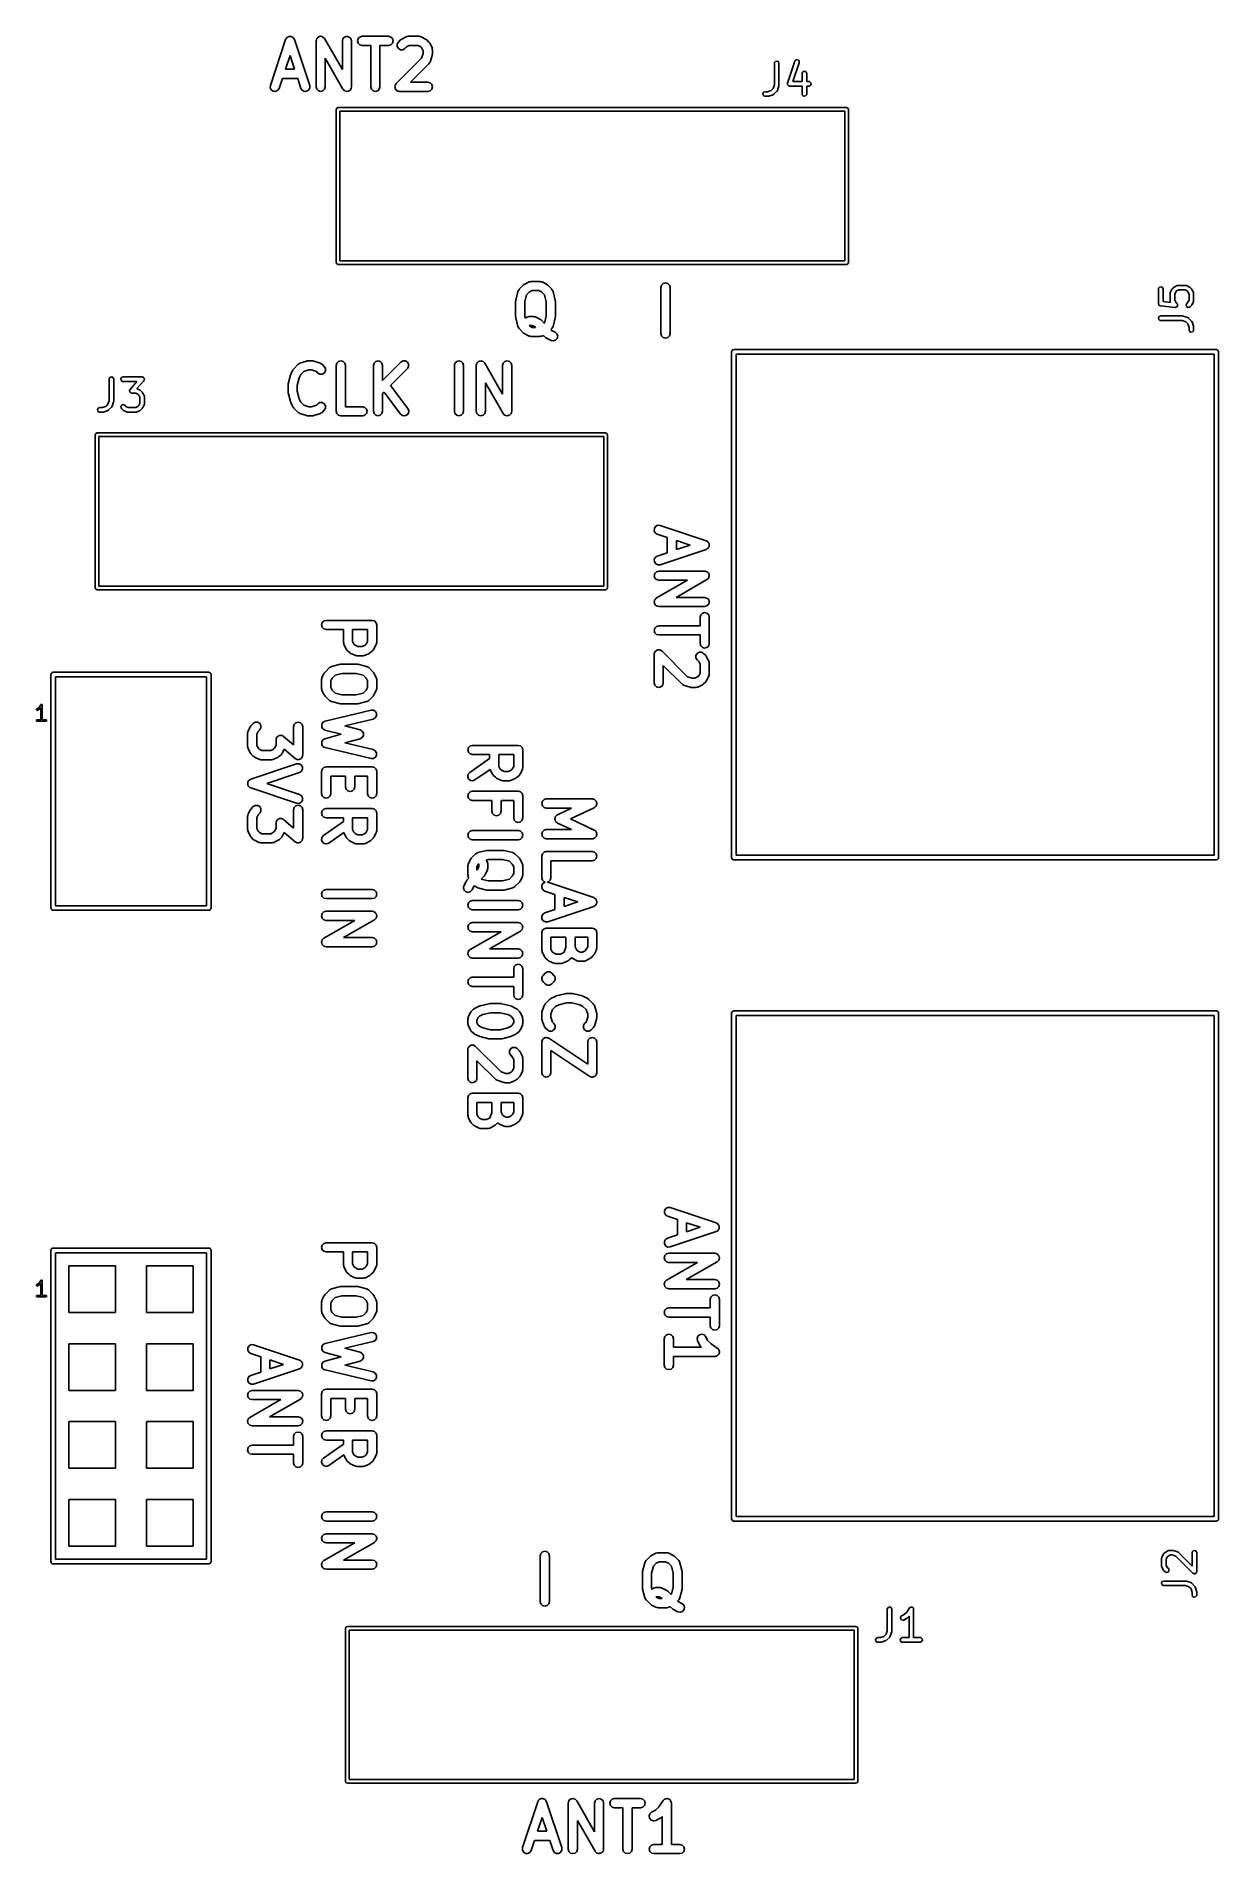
# Model space of a CAD drawing. Extents: x 0.07 to 1.59, y 0.02 to 2.36.
import ezdxf

# ---------------------------------------------------------------- set-up
doc = ezdxf.new("R2010")
doc.units = 0
doc.header["$MEASUREMENT"] = 0
doc.layers.add('BLACK', color=7, linetype='CONTINUOUS')

msp = doc.modelspace()

# ---------------------------------------------------------------- linework, layer by layer
at = {"layer": 'BLACK', "linetype": 'CONTINUOUS'}
for p, q in [((0.3742, 2.2931), (0.3938, 2.3522)), ((0.3938, 2.3522), (0.3945, 2.3532)), ((0.3945, 2.3532), (0.395, 2.3543)), ((0.395, 2.3543), (0.3953, 2.3545)), ((0.3953, 2.3545), (0.3955, 2.3548)), ((0.3955, 2.3548), (0.3966, 2.3553)), ((0.3966, 2.3553), (0.3976, 2.3559)), ((0.3976, 2.3559), (0.3979, 2.356)), ((0.3979, 2.356), (0.3983, 2.3561)), ((0.3983, 2.3561), (0.3994, 2.3561)), ((0.3994, 2.3561), (0.4006, 2.3561)), ((0.4006, 2.3561), (0.401, 2.356)), ((0.401, 2.356), (0.4013, 2.3559)), ((0.4013, 2.3559), (0.4023, 2.3553)), ((0.4023, 2.3553), (0.4034, 2.3548)), ((0.4034, 2.3548), (0.4036, 2.3545)), ((0.4036, 2.3545), (0.4039, 2.3543)), ((0.4039, 2.3543), (0.4044, 2.3532)), ((0.4044, 2.3532), (0.4051, 2.3522)), ((0.4051, 2.3522), (0.4247, 2.2931)), ((0.4329, 2.3504), (0.4333, 2.3518)), ((0.4329, 2.3503), (0.4329, 2.3504)), ((0.4329, 2.3504), (0.4329, 2.3504)), ((0.4329, 2.2913), (0.4329, 2.3503)), ((0.4333, 2.3518), (0.4337, 2.3533)), ((0.4337, 2.3533), (0.4348, 2.3544)), ((0.4337, 2.3533), (0.4337, 2.3533)), ((0.4337, 2.3533), (0.4337, 2.3533)), ((0.4348, 2.3544), (0.4359, 2.3554)), ((0.4359, 2.3555), (0.4374, 2.3559)), ((0.4359, 2.3554), (0.4359, 2.3555)), ((0.4359, 2.3555), (0.4359, 2.3555)), ((0.4374, 2.3559), (0.4388, 2.3563)), ((0.4388, 2.3563), (0.4388, 2.3562)), ((0.4388, 2.3562), (0.4388, 2.3563)), ((0.4388, 2.3563), (0.4403, 2.3559)), ((0.4403, 2.3559), (0.4418, 2.3554)), ((0.4418, 2.3554), (0.4418, 2.3554)), ((0.4418, 2.3554), (0.4418, 2.3554)), ((0.4418, 2.3554), (0.4429, 2.3544)), ((0.4429, 2.3544), (0.4439, 2.3533)), ((0.4439, 2.3533), (0.4439, 2.3533)), ((0.4439, 2.3533), (0.4439, 2.3533)), ((0.4439, 2.3533), (0.4667, 2.3135)), ((0.4667, 2.3503), (0.4674, 2.3533)), ((0.4667, 2.3135), (0.4667, 2.3503)), ((0.4674, 2.3533), (0.4696, 2.3554)), ((0.4696, 2.3554), (0.4726, 2.3563)), ((0.4726, 2.3563), (0.4755, 2.3554)), ((0.4755, 2.3554), (0.4777, 2.3533)), ((0.4777, 2.3533), (0.4785, 2.3503)), ((0.4785, 2.3503), (0.4785, 2.2913)), ((0.4863, 2.3503), (0.4871, 2.3533)), ((0.4871, 2.3474), (0.4863, 2.3503)), ((0.4871, 2.3533), (0.4893, 2.3554)), ((0.4893, 2.3452), (0.4871, 2.3474)), ((0.4893, 2.3554), (0.4922, 2.3563)), ((0.4922, 2.3444), (0.4893, 2.3452)), ((0.4922, 2.3563), (0.526, 2.3563)), ((0.5032, 2.3444), (0.4922, 2.3444)), ((0.5032, 2.2913), (0.5032, 2.3444)), ((0.526, 2.3444), (0.515, 2.3444)), ((0.515, 2.3444), (0.515, 2.2913)), ((0.526, 2.3563), (0.5289, 2.3554)), ((0.5289, 2.3452), (0.526, 2.3444)), ((0.5289, 2.3554), (0.5311, 2.3533)), ((0.5311, 2.3474), (0.5289, 2.3452)), ((0.5311, 2.3533), (0.5319, 2.3503)), ((0.5319, 2.3503), (0.5311, 2.3474)), ((0.5372, 2.3462), (0.5387, 2.3489)), ((0.5372, 2.3432), (0.5372, 2.3462)), ((0.5387, 2.3405), (0.5372, 2.3432)), ((0.5387, 2.3489), (0.5415, 2.3517)), ((0.5413, 2.339), (0.5387, 2.3405)), ((0.5444, 2.339), (0.5413, 2.339)), ((0.5415, 2.3517), (0.5423, 2.3522)), ((0.5423, 2.3522), (0.543, 2.3528)), ((0.543, 2.3528), (0.5487, 2.3556)), ((0.547, 2.3405), (0.5444, 2.339)), ((0.5492, 2.3427), (0.547, 2.3405)), ((0.5487, 2.3556), (0.55, 2.3559)), ((0.5527, 2.3444), (0.5492, 2.3427)), ((0.55, 2.3559), (0.5513, 2.3563)), ((0.5513, 2.3563), (0.5654, 2.3563)), ((0.564, 2.3444), (0.5527, 2.3444)), ((0.5675, 2.3427), (0.564, 2.3444)), ((0.5654, 2.3563), (0.5667, 2.3559)), ((0.5667, 2.3559), (0.568, 2.3556)), ((0.5689, 2.3412), (0.5675, 2.3427)), ((0.568, 2.3556), (0.5736, 2.3528)), ((0.5707, 2.3377), (0.5689, 2.3412)), ((0.5707, 2.3344), (0.5707, 2.3377)), ((0.5736, 2.3528), (0.5743, 2.3522)), ((0.5743, 2.3522), (0.5752, 2.3517)), ((0.5752, 2.3517), (0.578, 2.3489)), ((0.578, 2.3489), (0.5785, 2.3481)), ((0.5785, 2.3481), (0.5791, 2.3474)), ((0.5791, 2.3474), (0.5819, 2.3417)), ((0.5819, 2.3417), (0.5822, 2.3404)), ((0.5822, 2.3404), (0.5825, 2.3391)), ((0.5825, 2.3391), (0.5825, 2.3335)), ((0.3994, 2.3317), (0.3936, 2.3141)), ((0.3936, 2.3141), (0.4053, 2.3141)), ((0.4053, 2.3141), (0.3994, 2.3317)), ((0.4674, 2.2883), (0.4447, 2.3281)), ((0.4447, 2.3281), (0.4447, 2.2913)), ((0.5359, 2.2955), (0.5686, 2.3282)), ((0.578, 2.3209), (0.5543, 2.2972)), ((0.5686, 2.3282), (0.5707, 2.3344)), ((0.5787, 2.322), (0.578, 2.3209)), ((0.5794, 2.3232), (0.5787, 2.322)), ((0.5822, 2.3316), (0.5794, 2.3232)), ((0.5823, 2.3325), (0.5822, 2.3316)), ((0.5825, 2.3335), (0.5823, 2.3325)), ((1.0219, 2.3215), (1.0221, 2.3225)), ((1.0219, 2.2939), (1.0219, 2.3215)), ((1.0221, 2.3225), (1.0234, 2.3241)), ((1.0234, 2.3241), (1.0254, 2.3244)), ((1.0254, 2.3244), (1.0271, 2.3234)), ((1.0271, 2.3234), (1.0278, 2.3215)), ((1.0278, 2.3215), (1.0278, 2.2934)), ((1.039, 2.2962), (1.0483, 2.3243)), ((1.0539, 2.3224), (1.0458, 2.2982)), ((1.0483, 2.3243), (1.0488, 2.3252)), ((1.0488, 2.3252), (1.0505, 2.3263)), ((1.0505, 2.3263), (1.0525, 2.326)), ((1.0525, 2.326), (1.0539, 2.3245)), ((1.0539, 2.3245), (1.0539, 2.3224)), ((0.374, 2.2901), (0.3742, 2.2931)), ((0.3753, 2.2874), (0.374, 2.2901)), ((0.3854, 2.2894), (0.3837, 2.2869)), ((0.3896, 2.3022), (0.3854, 2.2894)), ((0.4093, 2.3022), (0.3896, 2.3022)), ((0.4135, 2.2894), (0.4093, 2.3022)), ((0.4152, 2.2869), (0.4135, 2.2894)), ((0.4249, 2.2901), (0.4236, 2.2874)), ((0.4247, 2.2931), (0.4249, 2.2901)), ((0.4337, 2.2883), (0.4329, 2.2913)), ((0.4447, 2.2913), (0.4439, 2.2883)), ((0.4781, 2.2898), (0.4777, 2.2883)), ((0.4785, 2.2913), (0.4781, 2.2898)), ((0.4785, 2.2913), (0.4785, 2.2913)), ((0.4785, 2.2913), (0.4785, 2.2913)), ((0.504, 2.2883), (0.5032, 2.2913)), ((0.515, 2.2913), (0.5142, 2.2883)), ((0.5342, 2.2913), (0.5344, 2.292)), ((0.5344, 2.2905), (0.5342, 2.2913)), ((0.5344, 2.2928), (0.5347, 2.2935)), ((0.5344, 2.292), (0.5344, 2.2928)), ((0.5344, 2.2898), (0.5344, 2.2905)), ((0.5347, 2.2891), (0.5344, 2.2898)), ((0.5347, 2.2935), (0.5349, 2.2942)), ((0.5349, 2.2942), (0.5355, 2.2948)), ((0.5355, 2.2948), (0.5359, 2.2955)), ((0.5543, 2.2972), (0.5766, 2.2972)), ((0.5766, 2.2972), (0.5796, 2.2964)), ((0.5796, 2.2964), (0.5817, 2.2942)), ((0.5817, 2.2942), (0.5825, 2.2913)), ((0.5825, 2.2913), (0.5817, 2.2883)), ((1.0177, 2.2866), (1.0204, 2.2894)), ((1.0204, 2.2894), (1.0219, 2.2939)), ((1.0277, 2.2925), (1.0258, 2.2868)), ((1.0278, 2.2934), (1.0277, 2.2925)), ((1.0277, 2.2925), (1.0277, 2.2925)), ((1.0388, 2.2958), (1.039, 2.296)), ((1.039, 2.295), (1.0388, 2.2958)), ((1.039, 2.296), (1.039, 2.2962)), ((1.039, 2.2942), (1.039, 2.295)), ((1.0392, 2.294), (1.039, 2.2942)), ((1.0392, 2.2938), (1.0392, 2.294)), ((1.0398, 2.2933), (1.0392, 2.2938)), ((1.0403, 2.2927), (1.0398, 2.2933)), ((1.0406, 2.2926), (1.0403, 2.2927)), ((1.0407, 2.2925), (1.0406, 2.2926)), ((1.0417, 2.2923), (1.0407, 2.2925)), ((1.0575, 2.2923), (1.0417, 2.2923)), ((1.0458, 2.2982), (1.0575, 2.2982)), ((1.0575, 2.3084), (1.0577, 2.3094)), ((1.0575, 2.2982), (1.0575, 2.3084)), ((1.0575, 2.2821), (1.0575, 2.2923)), ((1.0577, 2.3094), (1.059, 2.3109)), ((1.059, 2.3109), (1.061, 2.3113)), ((1.061, 2.3113), (1.0628, 2.3103)), ((1.0628, 2.3103), (1.0635, 2.3084)), ((1.0635, 2.3084), (1.0635, 2.2982)), ((1.0635, 2.2982), (1.0661, 2.2982)), ((1.0661, 2.2923), (1.0635, 2.2923)), ((1.0635, 2.2923), (1.0635, 2.2821)), ((1.0661, 2.2982), (1.0671, 2.298)), ((1.068, 2.293), (1.0661, 2.2923)), ((1.0671, 2.298), (1.0687, 2.2967)), ((1.069, 2.2948), (1.068, 2.293)), ((1.0687, 2.2967), (1.069, 2.2948)), ((0.3779, 2.2857), (0.3753, 2.2874)), ((0.3809, 2.2855), (0.3779, 2.2857)), ((0.3837, 2.2869), (0.3809, 2.2855)), ((0.4179, 2.2855), (0.4152, 2.2869)), ((0.421, 2.2857), (0.4179, 2.2855)), ((0.4236, 2.2874), (0.421, 2.2857)), ((0.4359, 2.2862), (0.4337, 2.2883)), ((0.4388, 2.2854), (0.4359, 2.2862)), ((0.4418, 2.2862), (0.4388, 2.2854)), ((0.4439, 2.2883), (0.4418, 2.2862)), ((0.4685, 2.2873), (0.4674, 2.2883)), ((0.4674, 2.2883), (0.4674, 2.2883)), ((0.4674, 2.2883), (0.4674, 2.2883)), ((0.4696, 2.2862), (0.4685, 2.2873)), ((0.4711, 2.2858), (0.4696, 2.2862)), ((0.4696, 2.2862), (0.4696, 2.2862)), ((0.4696, 2.2862), (0.4696, 2.2862)), ((0.4725, 2.2854), (0.4711, 2.2858)), ((0.4726, 2.2854), (0.4725, 2.2854)), ((0.474, 2.2858), (0.4726, 2.2854)), ((0.4726, 2.2854), (0.4726, 2.2854)), ((0.4755, 2.2862), (0.474, 2.2858)), ((0.4766, 2.2872), (0.4755, 2.2862)), ((0.4755, 2.2862), (0.4755, 2.2862)), ((0.4755, 2.2862), (0.4755, 2.2862)), ((0.4777, 2.2883), (0.4766, 2.2872)), ((0.4777, 2.2883), (0.4777, 2.2883)), ((0.4777, 2.2883), (0.4777, 2.2883)), ((0.5062, 2.2862), (0.504, 2.2883)), ((0.5091, 2.2854), (0.5062, 2.2862)), ((0.5121, 2.2862), (0.5091, 2.2854)), ((0.5142, 2.2883), (0.5121, 2.2862)), ((0.5349, 2.2883), (0.5347, 2.2891)), ((0.5355, 2.2878), (0.5349, 2.2883)), ((0.5359, 2.2871), (0.5355, 2.2878)), ((0.5366, 2.2867), (0.5359, 2.2871)), ((0.5371, 2.2862), (0.5366, 2.2867)), ((0.5379, 2.286), (0.5371, 2.2862)), ((0.5385, 2.2856), (0.5379, 2.286)), ((0.5393, 2.2856), (0.5385, 2.2856)), ((0.5401, 2.2854), (0.5393, 2.2856)), ((0.5766, 2.2854), (0.5401, 2.2854)), ((0.5796, 2.2862), (0.5766, 2.2854)), ((0.5817, 2.2883), (0.5796, 2.2862)), ((1.007, 2.2826), (1.008, 2.2844)), ((1.0073, 2.2807), (1.007, 2.2826)), ((1.0089, 2.2794), (1.0073, 2.2807)), ((1.008, 2.2844), (1.0099, 2.2851)), ((1.0099, 2.2792), (1.0089, 2.2794)), ((1.0099, 2.2851), (1.0131, 2.2851)), ((1.0136, 2.2792), (1.0099, 2.2792)), ((1.0131, 2.2851), (1.0177, 2.2866)), ((1.0137, 2.2792), (1.0136, 2.2792)), ((1.0146, 2.2793), (1.0137, 2.2792)), ((1.0202, 2.2812), (1.0146, 2.2793)), ((1.0203, 2.2813), (1.0202, 2.2812)), ((1.0205, 2.2813), (1.0203, 2.2813)), ((1.0213, 2.2819), (1.0205, 2.2813)), ((1.0251, 2.2857), (1.0213, 2.2819)), ((1.0252, 2.2858), (1.0251, 2.2857)), ((1.0253, 2.2859), (1.0252, 2.2858)), ((1.0258, 2.2868), (1.0253, 2.2859)), ((1.0582, 2.2802), (1.0575, 2.2821)), ((1.06, 2.2792), (1.0582, 2.2802)), ((1.062, 2.2796), (1.06, 2.2792)), ((1.0633, 2.2811), (1.062, 2.2796)), ((1.0635, 2.2821), (1.0633, 2.2811)), ((0.4589, 2.2624), (0.4596, 2.2641)), ((0.4589, 2.0656), (0.4589, 2.2624)), ((0.4596, 2.2641), (0.4612, 2.2648)), ((0.4612, 2.2648), (1.1148, 2.2648)), ((0.4636, 2.2601), (0.4636, 2.0679)), ((1.1124, 2.2601), (0.4636, 2.2601)), ((1.1124, 2.0679), (1.1124, 2.2601)), ((1.1148, 2.2648), (1.1164, 2.2641)), ((1.1164, 2.2641), (1.1171, 2.2624)), ((1.1171, 2.2624), (1.1171, 2.0656)), ((0.4596, 2.0639), (0.4589, 2.0656)), ((0.4612, 2.0632), (0.4596, 2.0639)), ((1.1148, 2.0632), (0.4612, 2.0632)), ((0.4636, 2.0679), (1.1124, 2.0679)), ((1.1164, 2.0639), (1.1148, 2.0632)), ((1.1171, 2.0656), (1.1164, 2.0639)), ((0.694, 2.0311), (0.6996, 2.0367)), ((0.6996, 2.0367), (0.7004, 2.0372)), ((0.7004, 2.0372), (0.7011, 2.0378)), ((0.7011, 2.0378), (0.7067, 2.0406)), ((0.7067, 2.0406), (0.7081, 2.0409)), ((0.7081, 2.0409), (0.7094, 2.0412)), ((0.7094, 2.0412), (0.7206, 2.0412)), ((0.7206, 2.0412), (0.7219, 2.0409)), ((0.7219, 2.0409), (0.7233, 2.0406)), ((0.7233, 2.0406), (0.7289, 2.0378)), ((0.7289, 2.0378), (0.7296, 2.0372)), ((0.7296, 2.0372), (0.7304, 2.0367)), ((0.7304, 2.0367), (0.736, 2.0311)), ((0.8761, 2.0333), (0.8769, 2.0363)), ((0.8761, 1.9743), (0.8761, 2.0333)), ((0.8769, 2.0363), (0.879, 2.0385)), ((0.879, 2.0385), (0.882, 2.0393)), ((0.882, 2.0393), (0.885, 2.0385)), ((0.885, 2.0385), (0.8871, 2.0363)), ((0.8871, 2.0363), (0.8879, 2.0333)), ((0.8879, 2.0333), (0.8879, 1.9743)), ((1.5155, 2.0314), (1.5157, 2.0324)), ((1.5157, 2.0324), (1.517, 2.0339)), ((1.517, 2.0339), (1.519, 2.0343)), ((1.519, 2.0343), (1.5207, 2.0333)), ((1.5207, 2.0333), (1.5214, 2.0314)), ((1.5332, 2.0316), (1.5351, 2.0335)), ((1.5351, 2.0335), (1.5358, 2.034)), ((1.5358, 2.034), (1.5359, 2.034)), ((1.5359, 2.034), (1.5396, 2.0359)), ((1.5396, 2.0359), (1.5406, 2.0362)), ((1.5406, 2.0362), (1.5408, 2.0361)), ((1.5408, 2.0361), (1.5409, 2.0362)), ((1.5409, 2.0362), (1.5503, 2.0362)), ((1.5503, 2.0362), (1.5513, 2.036)), ((1.5513, 2.036), (1.5515, 2.0359)), ((1.5515, 2.0359), (1.5516, 2.0359)), ((1.5516, 2.0359), (1.5554, 2.034)), ((1.5554, 2.034), (1.5561, 2.0335)), ((1.5561, 2.0335), (1.5561, 2.0335)), ((1.5561, 2.0335), (1.558, 2.0316)), ((0.6894, 2.0156), (0.6896, 2.0164)), ((0.6894, 1.996), (0.6894, 2.0156)), ((0.6896, 2.0171), (0.6924, 2.0283)), ((0.6896, 2.0164), (0.6896, 2.0171)), ((0.6924, 2.0284), (0.6932, 2.0297)), ((0.6924, 2.0283), (0.6924, 2.0284)), ((0.6924, 2.0284), (0.6924, 2.0284)), ((0.6932, 2.0297), (0.6939, 2.031)), ((0.6939, 2.031), (0.694, 2.0311)), ((0.6939, 2.031), (0.6939, 2.031)), ((0.7035, 2.0239), (0.7012, 2.0149)), ((0.7012, 2.0149), (0.7012, 1.9967)), ((0.7073, 2.0277), (0.7035, 2.0239)), ((0.7108, 2.0294), (0.7073, 2.0277)), ((0.7192, 2.0294), (0.7108, 2.0294)), ((0.7228, 2.0277), (0.7192, 2.0294)), ((0.7265, 2.0239), (0.7228, 2.0277)), ((0.7288, 2.0149), (0.7265, 2.0239)), ((0.7288, 1.9967), (0.7288, 2.0149)), ((0.736, 2.0311), (0.7361, 2.031)), ((0.7361, 2.031), (0.7361, 2.031)), ((0.7361, 2.031), (0.7368, 2.0297)), ((0.7368, 2.0297), (0.7376, 2.0284)), ((0.7376, 2.0284), (0.7376, 2.0284)), ((0.7376, 2.0284), (0.7376, 2.0283)), ((0.7376, 2.0283), (0.7404, 2.0171)), ((0.7404, 2.0171), (0.7404, 2.0164)), ((0.7404, 2.0164), (0.7406, 2.0156)), ((0.7406, 2.0156), (0.7406, 1.996)), ((1.5155, 2.0126), (1.5155, 2.0314)), ((1.5157, 2.012), (1.5155, 2.0126)), ((1.5157, 2.0114), (1.5157, 2.012)), ((1.516, 2.0111), (1.5157, 2.0114)), ((1.5162, 2.0107), (1.516, 2.0111)), ((1.5167, 2.0104), (1.5162, 2.0107)), ((1.5172, 2.01), (1.5167, 2.0104)), ((1.5178, 2.0098), (1.5172, 2.01)), ((1.5179, 2.0097), (1.5178, 2.0098)), ((1.518, 2.0097), (1.5179, 2.0097)), ((1.5182, 2.0097), (1.518, 2.0097)), ((1.5369, 2.0078), (1.5182, 2.0097)), ((1.5214, 2.0314), (1.5214, 2.0153)), ((1.5214, 2.0153), (1.5312, 2.0143)), ((1.5305, 2.0257), (1.5307, 2.0268)), ((1.5305, 2.0164), (1.5305, 2.0257)), ((1.5306, 2.0162), (1.5305, 2.0164)), ((1.5305, 2.016), (1.5306, 2.0162)), ((1.5308, 2.0151), (1.5305, 2.016)), ((1.5307, 2.0268), (1.5308, 2.0269)), ((1.5308, 2.0271), (1.5327, 2.0308)), ((1.5308, 2.0269), (1.5308, 2.0271)), ((1.5312, 2.0143), (1.5308, 2.0151)), ((1.5327, 2.0308), (1.5332, 2.0315)), ((1.5332, 2.0315), (1.5332, 2.0316)), ((1.5377, 2.0278), (1.5364, 2.025)), ((1.5364, 2.025), (1.5364, 2.0171)), ((1.5364, 2.0171), (1.5377, 2.0144)), ((1.5389, 2.029), (1.5377, 2.0278)), ((1.5377, 2.0144), (1.5393, 2.0128)), ((1.5416, 2.0303), (1.5389, 2.029)), ((1.5394, 2.0091), (1.5389, 2.0083)), ((1.5393, 2.0128), (1.5399, 2.012)), ((1.54, 2.0099), (1.5394, 2.0091)), ((1.5399, 2.012), (1.5399, 2.012)), ((1.5399, 2.012), (1.5399, 2.012)), ((1.5399, 2.012), (1.5399, 2.011)), ((1.5399, 2.011), (1.54, 2.01)), ((1.54, 2.01), (1.54, 2.01)), ((1.54, 2.01), (1.54, 2.0099)), ((1.5496, 2.0303), (1.5416, 2.0303)), ((1.5523, 2.029), (1.5496, 2.0303)), ((1.5511, 2.011), (1.552, 2.0128)), ((1.5516, 2.0091), (1.5511, 2.011)), ((1.5533, 2.0079), (1.5516, 2.0091)), ((1.552, 2.0128), (1.5535, 2.0144)), ((1.5535, 2.0278), (1.5523, 2.029)), ((1.5549, 2.025), (1.5535, 2.0278)), ((1.5535, 2.0144), (1.5549, 2.0171)), ((1.5549, 2.0171), (1.5549, 2.025)), ((1.558, 2.0105), (1.5561, 2.0087)), ((1.558, 2.0316), (1.5585, 2.0309)), ((1.5586, 2.0113), (1.558, 2.0106)), ((1.558, 2.0106), (1.558, 2.0105)), ((1.5585, 2.0309), (1.5586, 2.0308)), ((1.5586, 2.0308), (1.5604, 2.0271)), ((1.5604, 2.0151), (1.5586, 2.0113)), ((1.5604, 2.0271), (1.5607, 2.0261)), ((1.5605, 2.0152), (1.5604, 2.0151)), ((1.5606, 2.0154), (1.5605, 2.0152)), ((1.5608, 2.0164), (1.5606, 2.0154)), ((1.5607, 2.0261), (1.5607, 2.0259)), ((1.5607, 2.0259), (1.5608, 2.0257)), ((1.5608, 2.0257), (1.5608, 2.0164)), ((0.6896, 1.9953), (0.6894, 1.996)), ((0.6896, 1.9945), (0.6896, 1.9953)), ((0.6924, 1.9833), (0.6896, 1.9945)), ((0.7012, 1.9967), (0.7019, 1.9938)), ((0.7019, 1.9938), (0.7036, 1.9955)), ((0.7036, 1.9955), (0.7066, 1.9963)), ((0.7066, 1.9963), (0.7122, 1.9963)), ((0.7122, 1.9963), (0.7135, 1.9959)), ((0.7135, 1.9959), (0.7148, 1.9956)), ((0.7148, 1.9956), (0.7205, 1.9928)), ((0.7205, 1.9928), (0.7212, 1.9922)), ((0.7212, 1.9922), (0.722, 1.9917)), ((0.722, 1.9917), (0.7262, 1.9874)), ((0.7262, 1.9874), (0.7265, 1.9877)), ((0.7265, 1.9877), (0.7288, 1.9967)), ((0.7404, 1.9945), (0.7376, 1.9833)), ((0.7406, 1.996), (0.7404, 1.9953)), ((0.7404, 1.9953), (0.7404, 1.9945)), ((1.5155, 1.9944), (1.5165, 1.9961)), ((1.5159, 1.9924), (1.5155, 1.9944)), ((1.5174, 1.9911), (1.5159, 1.9924)), ((1.5165, 1.9961), (1.5184, 1.9968)), ((1.5184, 1.9909), (1.5174, 1.9911)), ((1.5184, 1.9968), (1.5466, 1.9968)), ((1.5461, 1.9909), (1.5184, 1.9909)), ((1.5379, 2.0081), (1.5369, 2.0078)), ((1.5369, 2.0078), (1.5369, 2.0078)), ((1.5369, 2.0078), (1.5369, 2.0078)), ((1.5389, 2.0083), (1.5379, 2.0081)), ((1.5389, 2.0083), (1.5389, 2.0083)), ((1.5389, 2.0083), (1.5389, 2.0083)), ((1.5506, 1.9894), (1.5461, 1.9909)), ((1.5466, 1.9968), (1.5474, 1.9967)), ((1.5474, 1.9967), (1.5475, 1.9967)), ((1.5475, 1.9967), (1.5531, 1.9948)), ((1.5534, 1.9867), (1.5506, 1.9894)), ((1.5531, 1.9948), (1.554, 1.9943)), ((1.5553, 2.0081), (1.5533, 2.0079)), ((1.5549, 1.9822), (1.5534, 1.9867)), ((1.554, 1.9943), (1.5541, 1.9942)), ((1.5541, 1.9942), (1.5543, 1.9941)), ((1.5543, 1.9941), (1.558, 1.9903)), ((1.5561, 2.0087), (1.5553, 2.0081)), ((1.558, 1.9903), (1.5586, 1.9895)), ((1.5586, 1.9895), (1.5586, 1.9893)), ((1.5586, 1.9893), (1.5587, 1.9892)), ((1.5587, 1.9892), (1.5606, 1.9836)), ((0.6924, 1.9832), (0.6924, 1.9833)), ((0.6932, 1.9819), (0.6924, 1.9832)), ((0.6924, 1.9832), (0.6924, 1.9832)), ((0.6939, 1.9806), (0.6932, 1.9819)), ((0.694, 1.9806), (0.6939, 1.9806)), ((0.6939, 1.9806), (0.6939, 1.9806)), ((0.6996, 1.9749), (0.694, 1.9806)), ((0.7004, 1.9745), (0.6996, 1.9749)), ((0.7011, 1.9738), (0.7004, 1.9745)), ((0.7067, 1.971), (0.7011, 1.9738)), ((0.7081, 1.9707), (0.7067, 1.971)), ((0.7068, 1.9844), (0.7073, 1.984)), ((0.7108, 1.9844), (0.7068, 1.9844)), ((0.7073, 1.984), (0.7108, 1.9822)), ((0.7094, 1.9704), (0.7081, 1.9707)), ((0.7206, 1.9704), (0.7094, 1.9704)), ((0.7143, 1.9827), (0.7108, 1.9844)), ((0.7108, 1.9822), (0.7148, 1.9822)), ((0.7148, 1.9822), (0.7143, 1.9827)), ((0.7219, 1.9707), (0.7206, 1.9704)), ((0.7233, 1.971), (0.7219, 1.9707)), ((0.7251, 1.9719), (0.7233, 1.971)), ((0.7277, 1.9693), (0.7251, 1.9719)), ((0.7285, 1.9688), (0.7277, 1.9693)), ((0.7292, 1.9682), (0.7285, 1.9688)), ((0.7349, 1.9654), (0.7292, 1.9682)), ((0.736, 1.9806), (0.7346, 1.9791)), ((0.7346, 1.9791), (0.7354, 1.9783)), ((0.7379, 1.9648), (0.7349, 1.9654)), ((0.7354, 1.9783), (0.7401, 1.9759)), ((0.7361, 1.9806), (0.736, 1.9806)), ((0.7368, 1.9819), (0.7361, 1.9806)), ((0.7361, 1.9806), (0.7361, 1.9806)), ((0.7376, 1.9832), (0.7368, 1.9819)), ((0.7376, 1.9833), (0.7376, 1.9832)), ((0.7376, 1.9832), (0.7376, 1.9832)), ((0.7408, 1.9657), (0.7379, 1.9648)), ((0.7401, 1.9759), (0.7424, 1.9739)), ((0.7428, 1.968), (0.7408, 1.9657)), ((0.7424, 1.9739), (0.7434, 1.971)), ((0.7434, 1.971), (0.7428, 1.968)), ((0.8769, 1.9713), (0.8761, 1.9743)), ((0.879, 1.9692), (0.8769, 1.9713)), ((0.882, 1.9684), (0.879, 1.9692)), ((0.885, 1.9692), (0.882, 1.9684)), ((0.8871, 1.9713), (0.885, 1.9692)), ((0.8879, 1.9743), (0.8871, 1.9713)), ((1.5549, 1.9789), (1.5549, 1.9822)), ((1.5555, 1.977), (1.5549, 1.9789)), ((1.5573, 1.976), (1.5555, 1.977)), ((1.5593, 1.9763), (1.5573, 1.976)), ((1.5606, 1.9779), (1.5593, 1.9763)), ((1.5606, 1.9836), (1.5607, 1.9827)), ((1.5608, 1.9789), (1.5606, 1.9779)), ((1.5607, 1.9827), (1.5608, 1.9826)), ((1.5608, 1.9826), (1.5608, 1.9789)), ((0.4122, 1.9361), (0.4206, 1.9389)), ((0.4206, 1.9389), (0.4216, 1.939)), ((0.4216, 1.939), (0.4225, 1.9392)), ((0.4225, 1.9392), (0.4281, 1.9392)), ((0.4281, 1.9392), (0.429, 1.939)), ((0.429, 1.939), (0.43, 1.9389)), ((0.43, 1.9389), (0.4384, 1.9361)), ((0.4617, 1.9385), (0.4647, 1.9392)), ((0.4647, 1.9392), (0.4676, 1.9385)), ((0.5095, 1.9385), (0.5125, 1.9392)), ((0.5125, 1.9392), (0.5154, 1.9385)), ((0.542, 1.9375), (0.5447, 1.939)), ((0.5447, 1.939), (0.5477, 1.939)), ((0.5477, 1.939), (0.5504, 1.9375)), ((0.6136, 1.9385), (0.6165, 1.9392)), ((0.6165, 1.9392), (0.6195, 1.9385)), ((0.6417, 1.9385), (0.6432, 1.9388)), ((0.6432, 1.9388), (0.6446, 1.9392)), ((0.6446, 1.9392), (0.6447, 1.9392)), ((0.6447, 1.9392), (0.6447, 1.9392)), ((0.6447, 1.9392), (0.6461, 1.9388)), ((0.6461, 1.9388), (0.6476, 1.9385)), ((0.6754, 1.9385), (0.6784, 1.9392)), ((0.6784, 1.9392), (0.6813, 1.9385)), ((0.9669, 1.9507), (0.967, 1.9511)), ((0.9669, 1.3007), (0.9669, 1.9507)), ((0.967, 1.9513), (0.9671, 1.9517)), ((0.967, 1.9512), (0.967, 1.9513)), ((0.967, 1.9511), (0.967, 1.9512)), ((0.9671, 1.9517), (0.9676, 1.9523)), ((0.9676, 1.9523), (0.968, 1.953)), ((0.968, 1.953), (0.9682, 1.9531)), ((0.9682, 1.9531), (0.9684, 1.9533)), ((0.9684, 1.9533), (0.9692, 1.9534)), ((0.9692, 1.9534), (0.9699, 1.9537)), ((0.9699, 1.9537), (1.59, 1.9537)), ((0.9728, 1.9478), (0.9728, 1.3037)), ((1.587, 1.9478), (0.9728, 1.9478)), ((1.587, 1.3037), (1.587, 1.9478)), ((1.59, 1.9537), (1.5903, 1.9536)), ((1.5903, 1.9536), (1.5905, 1.9536)), ((1.5905, 1.9536), (1.5906, 1.9536)), ((1.5906, 1.9536), (1.591, 1.9535)), ((1.591, 1.9535), (1.5916, 1.953)), ((1.5916, 1.953), (1.5922, 1.9526)), ((1.5922, 1.9526), (1.5923, 1.9524)), ((1.5923, 1.9524), (1.5925, 1.9522)), ((1.5925, 1.9522), (1.5926, 1.9514)), ((1.5926, 1.9514), (1.5929, 1.9507)), ((1.5929, 1.9507), (1.5929, 1.3007)), ((0.1669, 1.9156), (0.1671, 1.9166)), ((0.1669, 1.8879), (0.1669, 1.9156)), ((0.1671, 1.9166), (0.1684, 1.9181)), ((0.1684, 1.9181), (0.1704, 1.9185)), ((0.1704, 1.9185), (0.1721, 1.9175)), ((0.1721, 1.9175), (0.1728, 1.9156)), ((0.1728, 1.9156), (0.1728, 1.8874)), ((0.182, 1.9161), (0.183, 1.9178)), ((0.1823, 1.9141), (0.182, 1.9161)), ((0.183, 1.9178), (0.1849, 1.9185)), ((0.1849, 1.9185), (0.2092, 1.9185)), ((0.2092, 1.9185), (0.2097, 1.9184)), ((0.2097, 1.9184), (0.2098, 1.9185)), ((0.2098, 1.9185), (0.2099, 1.9184)), ((0.2099, 1.9184), (0.2103, 1.9183)), ((0.2103, 1.9183), (0.2109, 1.9178)), ((0.2109, 1.9178), (0.2115, 1.9174)), ((0.2115, 1.9174), (0.2116, 1.9172)), ((0.2116, 1.9172), (0.2118, 1.917)), ((0.2118, 1.917), (0.2119, 1.9163)), ((0.2119, 1.9163), (0.2122, 1.9155)), ((0.2122, 1.9155), (0.2121, 1.9153)), ((0.3971, 1.9095), (0.3999, 1.9207)), ((0.3999, 1.9207), (0.4002, 1.9213)), ((0.4002, 1.9213), (0.4003, 1.9219)), ((0.4003, 1.9219), (0.4031, 1.9275)), ((0.4031, 1.9275), (0.4038, 1.9283)), ((0.4038, 1.9283), (0.4042, 1.9291)), ((0.4042, 1.9291), (0.4099, 1.9347)), ((0.4112, 1.9172), (0.4087, 1.9073)), ((0.4099, 1.9347), (0.411, 1.9354)), ((0.411, 1.9354), (0.4122, 1.9361)), ((0.4133, 1.9214), (0.4112, 1.9172)), ((0.4172, 1.9254), (0.4133, 1.9214)), ((0.4234, 1.9274), (0.4172, 1.9254)), ((0.4271, 1.9274), (0.4234, 1.9274)), ((0.4334, 1.9254), (0.4271, 1.9274)), ((0.4352, 1.9235), (0.4334, 1.9254)), ((0.4378, 1.922), (0.4352, 1.9235)), ((0.4409, 1.922), (0.4378, 1.922)), ((0.4384, 1.9361), (0.4395, 1.9354)), ((0.4395, 1.9354), (0.4407, 1.9347)), ((0.4407, 1.9347), (0.4435, 1.9319)), ((0.4435, 1.9235), (0.4409, 1.922)), ((0.4435, 1.9319), (0.4451, 1.9292)), ((0.4451, 1.9262), (0.4435, 1.9235)), ((0.4451, 1.9292), (0.4451, 1.9262)), ((0.4588, 1.9333), (0.4596, 1.9363)), ((0.4588, 1.8743), (0.4588, 1.9333)), ((0.4596, 1.9363), (0.4617, 1.9385)), ((0.4676, 1.9385), (0.4698, 1.9363)), ((0.4698, 1.9363), (0.4706, 1.9333)), ((0.4706, 1.9333), (0.4706, 1.8802)), ((0.5066, 1.9333), (0.5074, 1.9363)), ((0.5066, 1.8743), (0.5066, 1.9333)), ((0.5074, 1.9363), (0.5095, 1.9385)), ((0.5154, 1.9385), (0.5176, 1.9363)), ((0.5176, 1.9363), (0.5184, 1.9333)), ((0.5184, 1.9139), (0.542, 1.9375)), ((0.5184, 1.9333), (0.5184, 1.9139)), ((0.5504, 1.9292), (0.5287, 1.9075)), ((0.5504, 1.9375), (0.5519, 1.9349)), ((0.5519, 1.9318), (0.5504, 1.9292)), ((0.5519, 1.9349), (0.5519, 1.9318)), ((0.6106, 1.9333), (0.6114, 1.9363)), ((0.6106, 1.8743), (0.6106, 1.9333)), ((0.6114, 1.9363), (0.6136, 1.9385)), ((0.6195, 1.9385), (0.6216, 1.9363)), ((0.6216, 1.9363), (0.6224, 1.9333)), ((0.6224, 1.9333), (0.6224, 1.8743)), ((0.6387, 1.9334), (0.6391, 1.9348)), ((0.6387, 1.9333), (0.6387, 1.9334)), ((0.6387, 1.8743), (0.6387, 1.9333)), ((0.6387, 1.9333), (0.6387, 1.9333)), ((0.6391, 1.9348), (0.6395, 1.9363)), ((0.6395, 1.9363), (0.6406, 1.9374)), ((0.6395, 1.9363), (0.6395, 1.9363)), ((0.6395, 1.9363), (0.6395, 1.9363)), ((0.6406, 1.9374), (0.6417, 1.9385)), ((0.6417, 1.9385), (0.6417, 1.9385)), ((0.6417, 1.9385), (0.6417, 1.9385)), ((0.6476, 1.9385), (0.6476, 1.9384)), ((0.6476, 1.9384), (0.6476, 1.9384)), ((0.6476, 1.9384), (0.6487, 1.9374)), ((0.6487, 1.9374), (0.6498, 1.9363)), ((0.6498, 1.9363), (0.6498, 1.9363)), ((0.6498, 1.9363), (0.6498, 1.9363)), ((0.6498, 1.9363), (0.6725, 1.8965)), ((0.6725, 1.9333), (0.6733, 1.9363)), ((0.6725, 1.8965), (0.6725, 1.9333)), ((0.6733, 1.9363), (0.6754, 1.9385)), ((0.6813, 1.9385), (0.6835, 1.9363)), ((0.6835, 1.9363), (0.6843, 1.9333)), ((0.6843, 1.9333), (0.6843, 1.8743)), ((0.1839, 1.9128), (0.1823, 1.9141)), ((0.1849, 1.9126), (0.1839, 1.9128)), ((0.2027, 1.9126), (0.1849, 1.9126)), ((0.1932, 1.9011), (0.1936, 1.9018)), ((0.1933, 1.9008), (0.1932, 1.9011)), ((0.1932, 1.9006), (0.1933, 1.9008)), ((0.1934, 1.8999), (0.1932, 1.9006)), ((0.1936, 1.8991), (0.1934, 1.8999)), ((0.1936, 1.9018), (0.1939, 1.9025)), ((0.1937, 1.8989), (0.1936, 1.8991)), ((0.1938, 1.8987), (0.1937, 1.8989)), ((0.1945, 1.8983), (0.1938, 1.8987)), ((0.1939, 1.9025), (0.2027, 1.9126)), ((0.1951, 1.8978), (0.1945, 1.8983)), ((0.1954, 1.8977), (0.1951, 1.8978)), ((0.1956, 1.8977), (0.1954, 1.8977)), ((0.1957, 1.8977), (0.1956, 1.8977)), ((0.1961, 1.8976), (0.1957, 1.8977)), ((0.2011, 1.8976), (0.1961, 1.8976)), ((0.2037, 1.8963), (0.2011, 1.8976)), ((0.2115, 1.9136), (0.2025, 1.9034)), ((0.2025, 1.9034), (0.2028, 1.9033)), ((0.2028, 1.9033), (0.2029, 1.9032)), ((0.2029, 1.9032), (0.2031, 1.9032)), ((0.2031, 1.9032), (0.2068, 1.9013)), ((0.2049, 1.8951), (0.2037, 1.8963)), ((0.2063, 1.8924), (0.2049, 1.8951)), ((0.2063, 1.8844), (0.2063, 1.8924)), ((0.2068, 1.9013), (0.2075, 1.9008)), ((0.2075, 1.9008), (0.2076, 1.9008)), ((0.2076, 1.9008), (0.2095, 1.8989)), ((0.2095, 1.8989), (0.21, 1.8982)), ((0.21, 1.8982), (0.21, 1.8981)), ((0.21, 1.8981), (0.2119, 1.8944)), ((0.2118, 1.9144), (0.2115, 1.9136)), ((0.2122, 1.915), (0.2118, 1.9144)), ((0.2119, 1.8944), (0.2122, 1.8934)), ((0.2121, 1.9153), (0.2122, 1.915)), ((0.2122, 1.8934), (0.2121, 1.8932)), ((0.2121, 1.8932), (0.2122, 1.8931)), ((0.2122, 1.8931), (0.2122, 1.8837)), ((0.3969, 1.908), (0.3971, 1.9087)), ((0.3969, 1.8996), (0.3969, 1.908)), ((0.3971, 1.8989), (0.3969, 1.8996)), ((0.3971, 1.9087), (0.3971, 1.9095)), ((0.3971, 1.8982), (0.3971, 1.8989)), ((0.3999, 1.8869), (0.3971, 1.8982)), ((0.4087, 1.9073), (0.4087, 1.9003)), ((0.4087, 1.9003), (0.4112, 1.8904)), ((0.5203, 1.899), (0.5184, 1.8971)), ((0.5184, 1.8971), (0.5184, 1.8743)), ((0.5415, 1.8707), (0.5203, 1.899)), ((0.5287, 1.9075), (0.5509, 1.8778)), ((0.6733, 1.8714), (0.6505, 1.9111)), ((0.6505, 1.9111), (0.6505, 1.8743)), ((0.152, 1.8767), (0.153, 1.8784)), ((0.1523, 1.8747), (0.152, 1.8767)), ((0.1539, 1.8734), (0.1523, 1.8747)), ((0.153, 1.8784), (0.1549, 1.8791)), ((0.1549, 1.8732), (0.1539, 1.8734)), ((0.1549, 1.8791), (0.1581, 1.8791)), ((0.1586, 1.8732), (0.1549, 1.8732)), ((0.1581, 1.8791), (0.1627, 1.8806)), ((0.1587, 1.8733), (0.1586, 1.8732)), ((0.1596, 1.8734), (0.1587, 1.8733)), ((0.1652, 1.8753), (0.1596, 1.8734)), ((0.1627, 1.8806), (0.1654, 1.8834)), ((0.1653, 1.8754), (0.1652, 1.8753)), ((0.1655, 1.8754), (0.1653, 1.8754)), ((0.1654, 1.8834), (0.1669, 1.8879)), ((0.1663, 1.876), (0.1655, 1.8754)), ((0.1701, 1.8797), (0.1663, 1.876)), ((0.1702, 1.8799), (0.1701, 1.8797)), ((0.1703, 1.88), (0.1702, 1.8799)), ((0.1708, 1.8809), (0.1703, 1.88)), ((0.1727, 1.8865), (0.1708, 1.8809)), ((0.1728, 1.8874), (0.1727, 1.8866)), ((0.1727, 1.8866), (0.1727, 1.8865)), ((0.182, 1.8807), (0.1832, 1.8824)), ((0.1822, 1.8787), (0.182, 1.8807)), ((0.1828, 1.8779), (0.1822, 1.8787)), ((0.1847, 1.876), (0.1828, 1.8779)), ((0.1832, 1.8824), (0.1851, 1.8829)), ((0.1854, 1.8754), (0.1847, 1.876)), ((0.1847, 1.876), (0.1847, 1.876)), ((0.1851, 1.8829), (0.187, 1.882)), ((0.1892, 1.8736), (0.1854, 1.8754)), ((0.187, 1.882), (0.1885, 1.8805)), ((0.1885, 1.8805), (0.1912, 1.8791)), ((0.1894, 1.8735), (0.1892, 1.8736)), ((0.1895, 1.8734), (0.1894, 1.8735)), ((0.1905, 1.8732), (0.1895, 1.8734)), ((0.2017, 1.8732), (0.1905, 1.8732)), ((0.1912, 1.8791), (0.2011, 1.8791)), ((0.2011, 1.8791), (0.2037, 1.8805)), ((0.2019, 1.8733), (0.2017, 1.8732)), ((0.2021, 1.8733), (0.2019, 1.8733)), ((0.2031, 1.8736), (0.2021, 1.8733)), ((0.2068, 1.8754), (0.2031, 1.8736)), ((0.2037, 1.8805), (0.2049, 1.8817)), ((0.2049, 1.8817), (0.2063, 1.8844)), ((0.2069, 1.8755), (0.2068, 1.8754)), ((0.2076, 1.876), (0.2069, 1.8755)), ((0.2095, 1.8779), (0.2076, 1.876)), ((0.21, 1.8786), (0.2095, 1.8779)), ((0.2095, 1.8779), (0.2095, 1.8779)), ((0.2119, 1.8824), (0.21, 1.8786)), ((0.212, 1.8827), (0.2119, 1.8825)), ((0.2119, 1.8825), (0.2119, 1.8824)), ((0.2122, 1.8837), (0.212, 1.8827)), ((0.4002, 1.8863), (0.3999, 1.8869)), ((0.4003, 1.8857), (0.4002, 1.8863)), ((0.4031, 1.8801), (0.4003, 1.8857)), ((0.4038, 1.8794), (0.4031, 1.8801)), ((0.4042, 1.8785), (0.4038, 1.8794)), ((0.4099, 1.8729), (0.4042, 1.8785)), ((0.411, 1.8722), (0.4099, 1.8729)), ((0.4122, 1.8715), (0.411, 1.8722)), ((0.4112, 1.8904), (0.4133, 1.8862)), ((0.4206, 1.8687), (0.4122, 1.8715)), ((0.4133, 1.8862), (0.4172, 1.8823)), ((0.4172, 1.8823), (0.4234, 1.8802)), ((0.4234, 1.8802), (0.4271, 1.8802)), ((0.4271, 1.8802), (0.4334, 1.8823)), ((0.4384, 1.8715), (0.43, 1.8687)), ((0.4334, 1.8823), (0.4352, 1.8841)), ((0.4352, 1.8841), (0.4378, 1.8856)), ((0.4378, 1.8856), (0.4409, 1.8856)), ((0.4395, 1.8722), (0.4384, 1.8715)), ((0.4407, 1.8729), (0.4395, 1.8722)), ((0.4435, 1.8757), (0.4407, 1.8729)), ((0.4409, 1.8856), (0.4435, 1.8841)), ((0.4435, 1.8841), (0.4451, 1.8814)), ((0.4451, 1.8784), (0.4435, 1.8757)), ((0.4451, 1.8814), (0.4451, 1.8784)), ((0.4596, 1.8713), (0.4588, 1.8743)), ((0.4617, 1.8692), (0.4596, 1.8713)), ((0.4647, 1.8684), (0.4617, 1.8692)), ((0.4706, 1.8802), (0.4928, 1.8802)), ((0.4928, 1.8802), (0.4957, 1.8794)), ((0.4957, 1.8692), (0.4928, 1.8684)), ((0.4957, 1.8794), (0.4979, 1.8772)), ((0.4979, 1.8713), (0.4957, 1.8692)), ((0.4979, 1.8772), (0.4987, 1.8743)), ((0.4987, 1.8743), (0.4979, 1.8713)), ((0.5074, 1.8713), (0.5066, 1.8743)), ((0.5095, 1.8692), (0.5074, 1.8713)), ((0.5125, 1.8684), (0.5095, 1.8692)), ((0.5154, 1.8692), (0.5125, 1.8684)), ((0.5176, 1.8713), (0.5154, 1.8692)), ((0.5184, 1.8743), (0.5176, 1.8713)), ((0.5439, 1.8688), (0.5415, 1.8707)), ((0.5469, 1.8684), (0.5439, 1.8688)), ((0.5498, 1.8696), (0.5469, 1.8684)), ((0.5516, 1.872), (0.5498, 1.8696)), ((0.5509, 1.8778), (0.5521, 1.875)), ((0.5521, 1.875), (0.5516, 1.872)), ((0.6114, 1.8713), (0.6106, 1.8743)), ((0.6136, 1.8692), (0.6114, 1.8713)), ((0.6165, 1.8684), (0.6136, 1.8692)), ((0.6195, 1.8692), (0.6165, 1.8684)), ((0.6216, 1.8713), (0.6195, 1.8692)), ((0.6224, 1.8743), (0.6216, 1.8713)), ((0.6395, 1.8713), (0.6387, 1.8743)), ((0.6417, 1.8692), (0.6395, 1.8713)), ((0.6446, 1.8684), (0.6417, 1.8692)), ((0.6476, 1.8692), (0.6446, 1.8684)), ((0.6498, 1.8713), (0.6476, 1.8692)), ((0.6505, 1.8743), (0.6498, 1.8713)), ((0.6733, 1.8713), (0.6733, 1.8714)), ((0.6743, 1.8703), (0.6733, 1.8713)), ((0.6733, 1.8713), (0.6733, 1.8713)), ((0.6754, 1.8692), (0.6743, 1.8703)), ((0.6769, 1.8688), (0.6754, 1.8692)), ((0.6754, 1.8692), (0.6754, 1.8692)), ((0.6754, 1.8692), (0.6754, 1.8692)), ((0.6784, 1.8684), (0.6769, 1.8688)), ((0.6798, 1.8688), (0.6784, 1.8684)), ((0.6813, 1.8692), (0.6798, 1.8688)), ((0.6824, 1.8702), (0.6813, 1.8692)), ((0.6813, 1.8692), (0.6813, 1.8692)), ((0.6813, 1.8692), (0.6813, 1.8692)), ((0.6835, 1.8713), (0.6824, 1.8702)), ((0.6839, 1.8728), (0.6835, 1.8713)), ((0.6835, 1.8713), (0.6835, 1.8713)), ((0.6835, 1.8713), (0.6835, 1.8713)), ((0.6843, 1.8743), (0.6839, 1.8728)), ((0.6843, 1.8743), (0.6843, 1.8743)), ((0.6843, 1.8743), (0.6843, 1.8743)), ((0.149, 1.8442), (0.1497, 1.8459)), ((0.1497, 1.8459), (0.1514, 1.8466)), ((0.1514, 1.8466), (0.8049, 1.8466)), ((0.4216, 1.8686), (0.4206, 1.8687)), ((0.4225, 1.8684), (0.4216, 1.8686)), ((0.4281, 1.8684), (0.4225, 1.8684)), ((0.429, 1.8686), (0.4281, 1.8684)), ((0.43, 1.8687), (0.429, 1.8686)), ((0.4928, 1.8684), (0.4647, 1.8684)), ((0.6784, 1.8684), (0.6784, 1.8684)), ((0.6784, 1.8684), (0.6784, 1.8684)), ((0.8049, 1.8466), (0.8066, 1.8459)), ((0.8066, 1.8459), (0.8073, 1.8442)), ((0.149, 1.6474), (0.149, 1.8442)), ((0.1537, 1.8419), (0.1537, 1.6497)), ((0.8026, 1.8419), (0.1537, 1.8419)), ((0.8026, 1.6497), (0.8026, 1.8419)), ((0.8073, 1.8442), (0.8073, 1.6474)), ((0.8675, 1.7208), (0.8677, 1.7239)), ((0.8689, 1.7181), (0.8675, 1.7208)), ((0.8677, 1.7239), (0.8694, 1.7265)), ((0.8714, 1.7164), (0.8689, 1.7181)), ((0.8694, 1.7265), (0.8721, 1.7278)), ((0.8843, 1.7122), (0.8714, 1.7164)), ((0.8721, 1.7278), (0.8752, 1.7276)), ((0.8752, 1.7276), (0.9342, 1.708)), ((0.8843, 1.6925), (0.8843, 1.7122)), ((0.9137, 1.7024), (0.8961, 1.7082)), ((0.8961, 1.7082), (0.8961, 1.6965)), ((0.9342, 1.708), (0.9352, 1.7073)), ((0.9352, 1.7073), (0.9363, 1.7068)), ((0.9363, 1.7068), (0.9365, 1.7065)), ((0.9365, 1.7065), (0.9368, 1.7063)), ((0.9368, 1.7063), (0.9373, 1.7052)), ((0.9373, 1.7052), (0.9379, 1.7042)), ((0.8675, 1.6839), (0.8689, 1.6866)), ((0.8677, 1.6808), (0.8675, 1.6839)), ((0.8689, 1.6866), (0.8714, 1.6883)), ((0.8714, 1.6883), (0.8843, 1.6925)), ((0.9342, 1.6967), (0.8752, 1.6771)), ((0.8961, 1.6965), (0.9137, 1.7024)), ((0.9352, 1.6974), (0.9342, 1.6967)), ((0.9363, 1.6979), (0.9352, 1.6974)), ((0.9365, 1.6982), (0.9363, 1.6979)), ((0.9368, 1.6984), (0.9365, 1.6982)), ((0.9373, 1.6995), (0.9368, 1.6984)), ((0.9379, 1.7005), (0.9373, 1.6995)), ((0.9379, 1.7042), (0.938, 1.7039)), ((0.938, 1.7008), (0.9379, 1.7005)), ((0.938, 1.7039), (0.9381, 1.7035)), ((0.9381, 1.7012), (0.938, 1.7008)), ((0.9381, 1.7035), (0.9381, 1.7024)), ((0.9381, 1.7024), (0.9381, 1.7012)), ((0.8674, 1.663), (0.8682, 1.6659)), ((0.8682, 1.66), (0.8674, 1.663)), ((0.8694, 1.6783), (0.8677, 1.6808)), ((0.8682, 1.6659), (0.8703, 1.6681)), ((0.8703, 1.6579), (0.8682, 1.66)), ((0.8721, 1.6769), (0.8694, 1.6783)), ((0.8703, 1.6681), (0.8733, 1.6689)), ((0.8752, 1.6771), (0.8721, 1.6769)), ((0.8733, 1.6689), (0.9323, 1.6689)), ((0.9323, 1.6689), (0.9324, 1.6689)), ((0.9324, 1.6689), (0.9324, 1.6689)), ((0.9324, 1.6689), (0.9338, 1.6685)), ((0.9338, 1.6685), (0.9353, 1.6681)), ((0.9353, 1.6681), (0.9353, 1.6681)), ((0.9353, 1.6681), (0.9353, 1.6681)), ((0.9353, 1.6681), (0.9364, 1.667)), ((0.9364, 1.6589), (0.9353, 1.6579)), ((0.9364, 1.667), (0.9375, 1.6659)), ((0.9374, 1.66), (0.9364, 1.6589)), ((0.9375, 1.66), (0.9374, 1.66)), ((0.9374, 1.66), (0.9374, 1.66)), ((0.9375, 1.6659), (0.9375, 1.6659)), ((0.9375, 1.6659), (0.9375, 1.6659)), ((0.9375, 1.6659), (0.9379, 1.6644)), ((0.9378, 1.6615), (0.9375, 1.66)), ((0.9382, 1.663), (0.9378, 1.6615)), ((0.9379, 1.6644), (0.9382, 1.663)), ((0.9382, 1.663), (0.9382, 1.663)), ((0.9382, 1.663), (0.9382, 1.663)), ((0.1497, 1.6457), (0.149, 1.6474)), ((0.1514, 1.645), (0.1497, 1.6457)), ((0.8049, 1.645), (0.1514, 1.645)), ((0.1537, 1.6497), (0.8026, 1.6497)), ((0.8066, 1.6457), (0.8049, 1.645)), ((0.8073, 1.6474), (0.8066, 1.6457)), ((0.8733, 1.6571), (0.8703, 1.6579)), ((0.8704, 1.6344), (0.9101, 1.6571)), ((0.9101, 1.6571), (0.8733, 1.6571)), ((0.9353, 1.6579), (0.8955, 1.6351)), ((0.8955, 1.6351), (0.9323, 1.6351)), ((0.9323, 1.6351), (0.9353, 1.6343)), ((0.9353, 1.6579), (0.9353, 1.6579)), ((0.9353, 1.6579), (0.9353, 1.6579)), ((0.8674, 1.6293), (0.8678, 1.6307)), ((0.8674, 1.6292), (0.8674, 1.6293)), ((0.8674, 1.6293), (0.8674, 1.6293)), ((0.8678, 1.6278), (0.8674, 1.6292)), ((0.8678, 1.6307), (0.8682, 1.6322)), ((0.8682, 1.6263), (0.8678, 1.6278)), ((0.8682, 1.6322), (0.8693, 1.6333)), ((0.8682, 1.6322), (0.8682, 1.6322)), ((0.8682, 1.6322), (0.8682, 1.6322)), ((0.8692, 1.6252), (0.8682, 1.6263)), ((0.8682, 1.6263), (0.8682, 1.6263)), ((0.8682, 1.6263), (0.8682, 1.6263)), ((0.8703, 1.6241), (0.8692, 1.6252)), ((0.8693, 1.6333), (0.8703, 1.6343)), ((0.8703, 1.6343), (0.8704, 1.6344)), ((0.8703, 1.6343), (0.8703, 1.6343)), ((0.8718, 1.6237), (0.8703, 1.6241)), ((0.8703, 1.6241), (0.8703, 1.6241)), ((0.8703, 1.6241), (0.8703, 1.6241)), ((0.8733, 1.6233), (0.8718, 1.6237)), ((0.9323, 1.6233), (0.8733, 1.6233)), ((0.8733, 1.6233), (0.8733, 1.6233)), ((0.8733, 1.6233), (0.8733, 1.6233)), ((0.9264, 1.6096), (0.9272, 1.6125)), ((0.9272, 1.6125), (0.9294, 1.6147)), ((0.9294, 1.6147), (0.9323, 1.6155)), ((0.9353, 1.6241), (0.9323, 1.6233)), ((0.9323, 1.6155), (0.9353, 1.6147)), ((0.9353, 1.6343), (0.9375, 1.6322)), ((0.9375, 1.6263), (0.9353, 1.6241)), ((0.9353, 1.6147), (0.9375, 1.6125)), ((0.9375, 1.6322), (0.9382, 1.6292)), ((0.9382, 1.6292), (0.9375, 1.6263)), ((0.9375, 1.6125), (0.9382, 1.6096)), ((0.4399, 1.5997), (0.4407, 1.6026)), ((0.4407, 1.5967), (0.4399, 1.5997)), ((0.4407, 1.6026), (0.4429, 1.6048)), ((0.4429, 1.5946), (0.4407, 1.5967)), ((0.4429, 1.6048), (0.4458, 1.6056)), ((0.4458, 1.5938), (0.4429, 1.5946)), ((0.4458, 1.6056), (0.5049, 1.6056)), ((0.468, 1.5938), (0.4458, 1.5938)), ((0.468, 1.5772), (0.468, 1.5938)), ((0.4799, 1.5938), (0.4799, 1.5786)), ((0.499, 1.5938), (0.4799, 1.5938)), ((0.499, 1.5786), (0.499, 1.5938)), ((0.5049, 1.6056), (0.5078, 1.6048)), ((0.5078, 1.6048), (0.51, 1.6026)), ((0.51, 1.6026), (0.5108, 1.5997)), ((0.5108, 1.5997), (0.5108, 1.5772)), ((0.8674, 1.5927), (0.8682, 1.5956)), ((0.8682, 1.5897), (0.8674, 1.5927)), ((0.8682, 1.5956), (0.8703, 1.5978)), ((0.8703, 1.5876), (0.8682, 1.5897)), ((0.8703, 1.5978), (0.8733, 1.5986)), ((0.8733, 1.5986), (0.9264, 1.5986)), ((0.9264, 1.5986), (0.9264, 1.6096)), ((0.9382, 1.6096), (0.9382, 1.5758)), ((0.4684, 1.5759), (0.468, 1.5772)), ((0.4687, 1.5745), (0.4684, 1.5759)), ((0.4715, 1.5689), (0.4687, 1.5745)), ((0.4721, 1.5682), (0.4715, 1.5689)), ((0.4726, 1.5674), (0.4721, 1.5682)), ((0.4754, 1.5646), (0.4726, 1.5674)), ((0.4799, 1.5786), (0.4816, 1.5751)), ((0.4816, 1.5751), (0.4831, 1.5736)), ((0.4831, 1.5736), (0.4866, 1.5718)), ((0.4866, 1.5718), (0.4922, 1.5718)), ((0.4922, 1.5718), (0.4958, 1.5736)), ((0.4958, 1.5736), (0.4972, 1.5751)), ((0.4972, 1.5751), (0.499, 1.5786)), ((0.5062, 1.5674), (0.5034, 1.5646)), ((0.5067, 1.5682), (0.5062, 1.5674)), ((0.5073, 1.5689), (0.5067, 1.5682)), ((0.5102, 1.5745), (0.5073, 1.5689)), ((0.5104, 1.5759), (0.5102, 1.5745)), ((0.5108, 1.5772), (0.5104, 1.5759)), ((0.8682, 1.5647), (0.8687, 1.5653)), ((0.8687, 1.5653), (0.8691, 1.5659)), ((0.8691, 1.5659), (0.8698, 1.5663)), ((0.8698, 1.5663), (0.8703, 1.5669)), ((0.8733, 1.5868), (0.8703, 1.5876)), ((0.8703, 1.5669), (0.8711, 1.5671)), ((0.8711, 1.5671), (0.8718, 1.5675)), ((0.8718, 1.5675), (0.8725, 1.5675)), ((0.8725, 1.5675), (0.8733, 1.5676)), ((0.9264, 1.5868), (0.8733, 1.5868)), ((0.8733, 1.5676), (0.874, 1.5675)), ((0.874, 1.5675), (0.8748, 1.5675)), ((0.8748, 1.5675), (0.8755, 1.5671)), ((0.8755, 1.5671), (0.8762, 1.5669)), ((0.8762, 1.5669), (0.8768, 1.5663)), ((0.8768, 1.5663), (0.8775, 1.5659)), ((0.8775, 1.5659), (0.9102, 1.5332)), ((0.9264, 1.5758), (0.9264, 1.5868)), ((0.9272, 1.5729), (0.9264, 1.5758)), ((0.9294, 1.5707), (0.9272, 1.5729)), ((0.9323, 1.5699), (0.9294, 1.5707)), ((0.9353, 1.5707), (0.9323, 1.5699)), ((0.9375, 1.5729), (0.9353, 1.5707)), ((0.9382, 1.5758), (0.9375, 1.5729)), ((0.4445, 1.5392), (0.4501, 1.5448)), ((0.4501, 1.5448), (0.4502, 1.5449)), ((0.4501, 1.5448), (0.4501, 1.5448)), ((0.4502, 1.5449), (0.4515, 1.5456)), ((0.4515, 1.5456), (0.4527, 1.5463)), ((0.4527, 1.5463), (0.4528, 1.5463)), ((0.4528, 1.5463), (0.4641, 1.5492)), ((0.4528, 1.5463), (0.4528, 1.5463)), ((0.4641, 1.5492), (0.4648, 1.5492)), ((0.4648, 1.5492), (0.4655, 1.5493)), ((0.4655, 1.5493), (0.4852, 1.5493)), ((0.4762, 1.5641), (0.4754, 1.5646)), ((0.4769, 1.5635), (0.4762, 1.5641)), ((0.4826, 1.5607), (0.4769, 1.5635)), ((0.4839, 1.5604), (0.4826, 1.5607)), ((0.4852, 1.56), (0.4839, 1.5604)), ((0.4936, 1.56), (0.4852, 1.56)), ((0.4852, 1.5493), (0.4859, 1.5492)), ((0.4859, 1.5492), (0.4866, 1.5492)), ((0.4866, 1.5492), (0.4979, 1.5463)), ((0.4949, 1.5604), (0.4936, 1.56)), ((0.4963, 1.5607), (0.4949, 1.5604)), ((0.5019, 1.5635), (0.4963, 1.5607)), ((0.4979, 1.5463), (0.4979, 1.5463)), ((0.4979, 1.5463), (0.498, 1.5463)), ((0.498, 1.5463), (0.4993, 1.5456)), ((0.4993, 1.5456), (0.5005, 1.5449)), ((0.5005, 1.5449), (0.5006, 1.5448)), ((0.5006, 1.5448), (0.5006, 1.5448)), ((0.5006, 1.5448), (0.5062, 1.5392)), ((0.5026, 1.5641), (0.5019, 1.5635)), ((0.5034, 1.5646), (0.5026, 1.5641)), ((0.8674, 1.5617), (0.8676, 1.5625)), ((0.8674, 1.5252), (0.8674, 1.5617)), ((0.8676, 1.5633), (0.868, 1.5639)), ((0.8676, 1.5625), (0.8676, 1.5633)), ((0.868, 1.5639), (0.8682, 1.5647)), ((0.9029, 1.5238), (0.8792, 1.5475)), ((0.8792, 1.5475), (0.8792, 1.5252)), ((0.921, 1.5605), (0.9225, 1.5631)), ((0.921, 1.5574), (0.921, 1.5605)), ((0.9225, 1.5548), (0.921, 1.5574)), ((0.9225, 1.5631), (0.9252, 1.5646)), ((0.9247, 1.5526), (0.9225, 1.5548)), ((0.9264, 1.5491), (0.9247, 1.5526)), ((0.9252, 1.5646), (0.9282, 1.5646)), ((0.9264, 1.5378), (0.9264, 1.5491)), ((0.9282, 1.5646), (0.9309, 1.5631)), ((0.9309, 1.5631), (0.9337, 1.5603)), ((0.9337, 1.5603), (0.9342, 1.5595)), ((0.9342, 1.5595), (0.9348, 1.5588)), ((0.9348, 1.5588), (0.9376, 1.5531)), ((0.9376, 1.5531), (0.9379, 1.5518)), ((0.9379, 1.5518), (0.9382, 1.5505)), ((0.9382, 1.5505), (0.9382, 1.5364)), ((0.092, 1.5358), (0.0921, 1.5362)), ((0.092, 1.2358), (0.092, 1.5358)), ((0.0921, 1.5363), (0.0922, 1.5364)), ((0.0921, 1.5362), (0.0921, 1.5363)), ((0.0922, 1.5368), (0.0927, 1.5374)), ((0.0922, 1.5364), (0.0922, 1.5368)), ((0.0927, 1.5374), (0.0931, 1.5381)), ((0.0931, 1.5381), (0.0934, 1.5381)), ((0.0934, 1.5381), (0.0935, 1.5384)), ((0.0935, 1.5384), (0.0943, 1.5385)), ((0.0943, 1.5385), (0.095, 1.5388)), ((0.095, 1.5388), (0.295, 1.5388)), ((0.098, 1.5329), (0.098, 1.2388)), ((0.292, 1.5329), (0.098, 1.5329)), ((0.292, 1.2388), (0.292, 1.5329)), ((0.295, 1.5388), (0.2954, 1.5387)), ((0.2954, 1.5387), (0.2955, 1.5387)), ((0.2955, 1.5387), (0.2956, 1.5386)), ((0.2956, 1.5386), (0.296, 1.5386)), ((0.296, 1.5386), (0.2966, 1.5381)), ((0.2966, 1.5381), (0.2973, 1.5377)), ((0.2973, 1.5377), (0.2974, 1.5374)), ((0.2974, 1.5374), (0.2976, 1.5373)), ((0.2976, 1.5373), (0.2977, 1.5365)), ((0.2977, 1.5365), (0.298, 1.5358)), ((0.298, 1.5358), (0.298, 1.2358)), ((0.4399, 1.5294), (0.4403, 1.5307)), ((0.4399, 1.5181), (0.4399, 1.5294)), ((0.4403, 1.5307), (0.4405, 1.532)), ((0.4405, 1.532), (0.4434, 1.5376)), ((0.4434, 1.5376), (0.444, 1.5384)), ((0.444, 1.5384), (0.4445, 1.5392)), ((0.4535, 1.5315), (0.4517, 1.528)), ((0.4517, 1.528), (0.4517, 1.5195)), ((0.4517, 1.5195), (0.4535, 1.516)), ((0.4573, 1.5353), (0.4535, 1.5315)), ((0.4662, 1.5375), (0.4573, 1.5353)), ((0.4845, 1.5375), (0.4662, 1.5375)), ((0.4934, 1.5353), (0.4845, 1.5375)), ((0.4972, 1.5315), (0.4934, 1.5353)), ((0.499, 1.528), (0.4972, 1.5315)), ((0.4972, 1.516), (0.499, 1.5195)), ((0.499, 1.5195), (0.499, 1.528)), ((0.5062, 1.5392), (0.5067, 1.5384)), ((0.5067, 1.5384), (0.5073, 1.5376)), ((0.5073, 1.5376), (0.5102, 1.532)), ((0.5102, 1.532), (0.5104, 1.5307)), ((0.5104, 1.5307), (0.5108, 1.5294)), ((0.5108, 1.5294), (0.5108, 1.5181)), ((0.8682, 1.5222), (0.8674, 1.5252)), ((0.8703, 1.5201), (0.8682, 1.5222)), ((0.8733, 1.5193), (0.8703, 1.5201)), ((0.8762, 1.5201), (0.8733, 1.5193)), ((0.8784, 1.5222), (0.8762, 1.5201)), ((0.8792, 1.5252), (0.8784, 1.5222)), ((0.904, 1.5231), (0.9029, 1.5238)), ((0.9052, 1.5224), (0.904, 1.5231)), ((0.9136, 1.5196), (0.9052, 1.5224)), ((0.9102, 1.5332), (0.9164, 1.5311)), ((0.9145, 1.5195), (0.9136, 1.5196)), ((0.9155, 1.5193), (0.9145, 1.5195)), ((0.9211, 1.5193), (0.9155, 1.5193)), ((0.9164, 1.5311), (0.9197, 1.5311)), ((0.9197, 1.5311), (0.9232, 1.5329)), ((0.9224, 1.5196), (0.9211, 1.5193)), ((0.9237, 1.5199), (0.9224, 1.5196)), ((0.9232, 1.5329), (0.9247, 1.5343)), ((0.9294, 1.5227), (0.9237, 1.5199)), ((0.9247, 1.5343), (0.9264, 1.5378)), ((0.9301, 1.5233), (0.9294, 1.5227)), ((0.9309, 1.5238), (0.9301, 1.5233)), ((0.9337, 1.5266), (0.9309, 1.5238)), ((0.9342, 1.5275), (0.9337, 1.5266)), ((0.9348, 1.5282), (0.9342, 1.5275)), ((0.9376, 1.5338), (0.9348, 1.5282)), ((0.9379, 1.5351), (0.9376, 1.5338)), ((0.9382, 1.5364), (0.9379, 1.5351)), ((0.0774, 1.4944), (0.0792, 1.4971)), ((0.0792, 1.4971), (0.0793, 1.4972)), ((0.0793, 1.4973), (0.0796, 1.4974)), ((0.0793, 1.4972), (0.0793, 1.4973)), ((0.0796, 1.4974), (0.0798, 1.4975)), ((0.0798, 1.4975), (0.0799, 1.4975)), ((0.0799, 1.4975), (0.08, 1.4976)), ((0.08, 1.4976), (0.0803, 1.4974)), ((0.0803, 1.4974), (0.0805, 1.4974)), ((0.0805, 1.4974), (0.0806, 1.4973)), ((0.0806, 1.4973), (0.0807, 1.4973)), ((0.0807, 1.4973), (0.0808, 1.497)), ((0.0808, 1.497), (0.081, 1.4968)), ((0.081, 1.4968), (0.0809, 1.4967)), ((0.0809, 1.4967), (0.081, 1.4966)), ((0.081, 1.4966), (0.081, 1.4779)), ((0.4403, 1.5168), (0.4399, 1.5181)), ((0.4405, 1.5155), (0.4403, 1.5168)), ((0.4434, 1.5099), (0.4405, 1.5155)), ((0.444, 1.5091), (0.4434, 1.5099)), ((0.4445, 1.5083), (0.444, 1.5091)), ((0.4501, 1.5027), (0.4445, 1.5083)), ((0.4502, 1.5026), (0.4501, 1.5027)), ((0.4501, 1.5027), (0.4501, 1.5027)), ((0.4514, 1.5019), (0.4502, 1.5026)), ((0.4527, 1.5012), (0.4514, 1.5019)), ((0.4528, 1.5012), (0.4527, 1.5012)), ((0.4528, 1.5011), (0.4528, 1.5012)), ((0.4641, 1.4983), (0.4528, 1.5011)), ((0.4535, 1.516), (0.4573, 1.5122)), ((0.4573, 1.5122), (0.4662, 1.51)), ((0.4648, 1.4984), (0.4641, 1.4983)), ((0.4655, 1.4982), (0.4648, 1.4984)), ((0.4852, 1.4982), (0.4655, 1.4982)), ((0.4662, 1.51), (0.4845, 1.51)), ((0.4845, 1.51), (0.4934, 1.5122)), ((0.4859, 1.4984), (0.4852, 1.4982)), ((0.4866, 1.4983), (0.4859, 1.4984)), ((0.4979, 1.5011), (0.4866, 1.4983)), ((0.4934, 1.5122), (0.4972, 1.516)), ((0.498, 1.5012), (0.4979, 1.5012)), ((0.4979, 1.5012), (0.4979, 1.5011)), ((0.4993, 1.5019), (0.498, 1.5012)), ((0.5005, 1.5026), (0.4993, 1.5019)), ((0.5006, 1.5027), (0.5005, 1.5026)), ((0.5062, 1.5083), (0.5006, 1.5027)), ((0.5006, 1.5027), (0.5006, 1.5027)), ((0.5067, 1.5091), (0.5062, 1.5083)), ((0.5073, 1.5099), (0.5067, 1.5091)), ((0.5102, 1.5155), (0.5073, 1.5099)), ((0.5104, 1.5168), (0.5102, 1.5155)), ((0.5108, 1.5181), (0.5104, 1.5168)), ((0.0734, 1.4913), (0.0739, 1.4918)), ((0.0735, 1.4905), (0.0734, 1.4913)), ((0.0734, 1.4769), (0.0737, 1.4776)), ((0.0737, 1.4762), (0.0734, 1.4769)), ((0.0741, 1.49), (0.0735, 1.4905)), ((0.0737, 1.4776), (0.0744, 1.4779)), ((0.0744, 1.4759), (0.0737, 1.4762)), ((0.0739, 1.4918), (0.0757, 1.4927)), ((0.0748, 1.4901), (0.0741, 1.49)), ((0.0744, 1.4779), (0.079, 1.4779)), ((0.0856, 1.4759), (0.0744, 1.4759)), ((0.0767, 1.491), (0.0748, 1.4901)), ((0.0757, 1.4927), (0.0774, 1.4944)), ((0.0768, 1.4911), (0.0767, 1.491)), ((0.0769, 1.4912), (0.0768, 1.4911)), ((0.0788, 1.4931), (0.0769, 1.4912)), ((0.0789, 1.4932), (0.0788, 1.4931)), ((0.079, 1.4933), (0.0789, 1.4932)), ((0.0789, 1.4932), (0.0789, 1.4932)), ((0.079, 1.4779), (0.079, 1.4933)), ((0.081, 1.4779), (0.0856, 1.4779)), ((0.0856, 1.4779), (0.0863, 1.4776)), ((0.0863, 1.4762), (0.0856, 1.4759)), ((0.0863, 1.4776), (0.0866, 1.4769)), ((0.0866, 1.4769), (0.0863, 1.4762)), ((0.3494, 1.4703), (0.3522, 1.4731)), ((0.3522, 1.4731), (0.3548, 1.4746)), ((0.3548, 1.4746), (0.3579, 1.4746)), ((0.3579, 1.4746), (0.3605, 1.4731)), ((0.3605, 1.4731), (0.3621, 1.4704)), ((0.4039, 1.4689), (0.4047, 1.4719)), ((0.4047, 1.4719), (0.4068, 1.474)), ((0.4068, 1.474), (0.4098, 1.4748)), ((0.4098, 1.4748), (0.4128, 1.474)), ((0.4128, 1.474), (0.4149, 1.4719)), ((0.4149, 1.4719), (0.4157, 1.4689)), ((0.4401, 1.4718), (0.4402, 1.4719)), ((0.4401, 1.4704), (0.4401, 1.4718)), ((0.4402, 1.472), (0.4409, 1.4732)), ((0.4402, 1.4719), (0.4402, 1.472)), ((0.4409, 1.4732), (0.4416, 1.4745)), ((0.4416, 1.4745), (0.4417, 1.4745)), ((0.4417, 1.4745), (0.4418, 1.4746)), ((0.4418, 1.4746), (0.443, 1.4753)), ((0.443, 1.4753), (0.4443, 1.476)), ((0.4443, 1.476), (0.4444, 1.476)), ((0.4444, 1.476), (0.4445, 1.4761)), ((0.4445, 1.4761), (0.5035, 1.4901)), ((0.5062, 1.4786), (0.47, 1.47)), ((0.5035, 1.4901), (0.5066, 1.49)), ((0.5089, 1.4801), (0.5062, 1.4786)), ((0.5066, 1.49), (0.5092, 1.4884)), ((0.5105, 1.4827), (0.5089, 1.4801)), ((0.5092, 1.4884), (0.5106, 1.4857)), ((0.5106, 1.4857), (0.5105, 1.4827)), ((0.3448, 1.4605), (0.3452, 1.4618)), ((0.3448, 1.4436), (0.3448, 1.4605)), ((0.3452, 1.4618), (0.3455, 1.4631)), ((0.3455, 1.4631), (0.3483, 1.4687)), ((0.3483, 1.4687), (0.3489, 1.4695)), ((0.3489, 1.4695), (0.3494, 1.4703)), ((0.3584, 1.4626), (0.3567, 1.4591)), ((0.3567, 1.4591), (0.3567, 1.445)), ((0.3605, 1.4647), (0.3584, 1.4626)), ((0.3621, 1.4674), (0.3605, 1.4647)), ((0.3621, 1.4704), (0.3621, 1.4674)), ((0.3814, 1.452), (0.3815, 1.4526)), ((0.3814, 1.445), (0.3814, 1.452)), ((0.3815, 1.4532), (0.3819, 1.4541)), ((0.3815, 1.4526), (0.3815, 1.4532)), ((0.3819, 1.4541), (0.3822, 1.455)), ((0.3822, 1.455), (0.3826, 1.4554)), ((0.3826, 1.4554), (0.3829, 1.4559)), ((0.3829, 1.4559), (0.3837, 1.4565)), ((0.3837, 1.4565), (0.3844, 1.4572)), ((0.3844, 1.4572), (0.3849, 1.4573)), ((0.3849, 1.4573), (0.3854, 1.4576)), ((0.3854, 1.4576), (0.3864, 1.4577)), ((0.3864, 1.4577), (0.3873, 1.458)), ((0.3873, 1.458), (0.3879, 1.4578)), ((0.3879, 1.4578), (0.3884, 1.4578)), ((0.3884, 1.4578), (0.3893, 1.4574)), ((0.3893, 1.4574), (0.3903, 1.4572)), ((0.3903, 1.4572), (0.3907, 1.4567)), ((0.3907, 1.4567), (0.3912, 1.4565)), ((0.3912, 1.4565), (0.4039, 1.4454)), ((0.4039, 1.4454), (0.4039, 1.4689)), ((0.4157, 1.4689), (0.4157, 1.4324)), ((0.4401, 1.4689), (0.4401, 1.4704)), ((0.4401, 1.4688), (0.4401, 1.4689)), ((0.4401, 1.4689), (0.4401, 1.4689)), ((0.4408, 1.4675), (0.4401, 1.4688)), ((0.4401, 1.4494), (0.4408, 1.4506)), ((0.4401, 1.4493), (0.4401, 1.4494)), ((0.4401, 1.4492), (0.4401, 1.4493)), ((0.4401, 1.4478), (0.4401, 1.4492)), ((0.4415, 1.4663), (0.4408, 1.4675)), ((0.4408, 1.4506), (0.4415, 1.4519)), ((0.4416, 1.4662), (0.4415, 1.4663)), ((0.4415, 1.4519), (0.4416, 1.4519)), ((0.4417, 1.4661), (0.4416, 1.4662)), ((0.4416, 1.4519), (0.4417, 1.452)), ((0.4429, 1.4654), (0.4417, 1.4661)), ((0.4417, 1.452), (0.4429, 1.4527)), ((0.4441, 1.4647), (0.4429, 1.4654)), ((0.4429, 1.4527), (0.4441, 1.4535)), ((0.4442, 1.4647), (0.4441, 1.4647)), ((0.4441, 1.4535), (0.4442, 1.4535)), ((0.4443, 1.4646), (0.4442, 1.4647)), ((0.4442, 1.4535), (0.4443, 1.4535)), ((0.4651, 1.4591), (0.4443, 1.4646)), ((0.4443, 1.4535), (0.4651, 1.4591)), ((0.47, 1.47), (0.4895, 1.4648)), ((0.4895, 1.4534), (0.47, 1.4482)), ((0.4895, 1.4648), (0.4895, 1.4648)), ((0.4895, 1.4648), (0.4895, 1.4648)), ((0.4895, 1.4648), (0.4909, 1.464)), ((0.4909, 1.4541), (0.4895, 1.4534)), ((0.4895, 1.4534), (0.4895, 1.4534)), ((0.4895, 1.4534), (0.4895, 1.4534)), ((0.4909, 1.464), (0.4922, 1.4632)), ((0.4922, 1.4549), (0.4909, 1.4541)), ((0.4922, 1.4632), (0.4922, 1.4632)), ((0.4922, 1.4632), (0.4922, 1.4632)), ((0.4922, 1.4632), (0.4929, 1.4619)), ((0.4929, 1.4562), (0.4922, 1.4549)), ((0.4922, 1.4549), (0.4922, 1.4549)), ((0.4922, 1.4549), (0.4922, 1.4549)), ((0.4929, 1.4619), (0.4937, 1.4606)), ((0.4937, 1.4575), (0.4929, 1.4562)), ((0.4937, 1.4606), (0.4937, 1.4606)), ((0.4937, 1.4606), (0.4937, 1.4606)), ((0.4937, 1.4606), (0.4937, 1.4591)), ((0.4937, 1.4591), (0.4937, 1.4575)), ((0.4937, 1.4575), (0.4937, 1.4575)), ((0.4937, 1.4575), (0.4937, 1.4575)), ((0.3452, 1.4423), (0.3448, 1.4436)), ((0.3455, 1.441), (0.3452, 1.4423)), ((0.3483, 1.4353), (0.3455, 1.441)), ((0.3489, 1.4346), (0.3483, 1.4353)), ((0.3494, 1.4338), (0.3489, 1.4346)), ((0.3522, 1.431), (0.3494, 1.4338)), ((0.353, 1.4305), (0.3522, 1.431)), ((0.3537, 1.4299), (0.353, 1.4305)), ((0.3594, 1.4271), (0.3537, 1.4299)), ((0.3567, 1.445), (0.3584, 1.4415)), ((0.3584, 1.4415), (0.3599, 1.44)), ((0.3607, 1.4268), (0.3594, 1.4271)), ((0.3599, 1.44), (0.3634, 1.4383)), ((0.362, 1.4264), (0.3607, 1.4268)), ((0.3761, 1.4264), (0.362, 1.4264)), ((0.3634, 1.4383), (0.3747, 1.4383)), ((0.3747, 1.4383), (0.3782, 1.44)), ((0.3774, 1.4268), (0.3761, 1.4264)), ((0.3787, 1.4271), (0.3774, 1.4268)), ((0.3782, 1.44), (0.3796, 1.4415)), ((0.3843, 1.4299), (0.3787, 1.4271)), ((0.3796, 1.4415), (0.3814, 1.445)), ((0.385, 1.4305), (0.3843, 1.4299)), ((0.3859, 1.431), (0.385, 1.4305)), ((0.3887, 1.4338), (0.3859, 1.431)), ((0.3891, 1.4346), (0.3887, 1.4338)), ((0.3898, 1.4353), (0.3891, 1.4346)), ((0.3921, 1.44), (0.3898, 1.4353)), ((0.4059, 1.4279), (0.3921, 1.44)), ((0.4064, 1.4277), (0.4059, 1.4279)), ((0.4068, 1.4272), (0.4064, 1.4277)), ((0.4078, 1.427), (0.4068, 1.4272)), ((0.4087, 1.4266), (0.4078, 1.427)), ((0.4092, 1.4266), (0.4087, 1.4266)), ((0.4098, 1.4264), (0.4092, 1.4266)), ((0.4107, 1.4267), (0.4098, 1.4264)), ((0.4117, 1.4268), (0.4107, 1.4267)), ((0.4122, 1.4271), (0.4117, 1.4268)), ((0.4128, 1.4272), (0.4122, 1.4271)), ((0.4134, 1.4279), (0.4128, 1.4272)), ((0.4142, 1.4285), (0.4134, 1.4279)), ((0.4145, 1.429), (0.4142, 1.4285)), ((0.4149, 1.4294), (0.4145, 1.429)), ((0.4152, 1.4303), (0.4149, 1.4294)), ((0.4156, 1.4312), (0.4152, 1.4303)), ((0.4157, 1.4324), (0.4156, 1.4318)), ((0.4156, 1.4318), (0.4156, 1.4312)), ((0.4401, 1.4463), (0.4401, 1.4478)), ((0.4402, 1.4462), (0.4401, 1.4463)), ((0.4402, 1.4461), (0.4402, 1.4462)), ((0.4409, 1.4449), (0.4402, 1.4461)), ((0.4416, 1.4437), (0.4409, 1.4449)), ((0.4417, 1.4436), (0.4416, 1.4437)), ((0.4418, 1.4435), (0.4417, 1.4436)), ((0.443, 1.4428), (0.4418, 1.4435)), ((0.4443, 1.4421), (0.443, 1.4428)), ((0.4444, 1.4421), (0.4443, 1.4421)), ((0.4445, 1.4421), (0.4444, 1.4421)), ((0.5035, 1.428), (0.4445, 1.4421)), ((0.47, 1.4482), (0.5062, 1.4395)), ((0.5066, 1.4281), (0.5035, 1.428)), ((0.5062, 1.4395), (0.5089, 1.4381)), ((0.5092, 1.4297), (0.5066, 1.4281)), ((0.5089, 1.4381), (0.5105, 1.4354)), ((0.5106, 1.4324), (0.5092, 1.4297)), ((0.5105, 1.4354), (0.5106, 1.4324)), ((0.6278, 1.439), (0.6286, 1.442)), ((0.6286, 1.4361), (0.6278, 1.439)), ((0.6286, 1.442), (0.6308, 1.4442)), ((0.6308, 1.4339), (0.6286, 1.4361)), ((0.6304, 1.4101), (0.656, 1.4281)), ((0.6308, 1.4442), (0.6337, 1.4449)), ((0.6337, 1.4331), (0.6308, 1.4339)), ((0.6337, 1.4449), (0.6928, 1.4449)), ((0.656, 1.4331), (0.6337, 1.4331)), ((0.656, 1.4281), (0.656, 1.4331)), ((0.6678, 1.4331), (0.6678, 1.4179)), ((0.6869, 1.4331), (0.6678, 1.4331)), ((0.6869, 1.4179), (0.6869, 1.4331)), ((0.6928, 1.4449), (0.6958, 1.4442)), ((0.6958, 1.4442), (0.6979, 1.442)), ((0.6979, 1.442), (0.6987, 1.439)), ((0.6987, 1.439), (0.6987, 1.4165)), ((0.3489, 1.4014), (0.4079, 1.4211)), ((0.4117, 1.4099), (0.3694, 1.3958)), ((0.4079, 1.4211), (0.411, 1.4213)), ((0.411, 1.4213), (0.4137, 1.4199)), ((0.4142, 1.4116), (0.4117, 1.4099)), ((0.4137, 1.4199), (0.4154, 1.4174)), ((0.4156, 1.4143), (0.4142, 1.4116)), ((0.4154, 1.4174), (0.4156, 1.4143)), ((0.4399, 1.4113), (0.4407, 1.4142)), ((0.4399, 1.3832), (0.4399, 1.4113)), ((0.4407, 1.4142), (0.4429, 1.4164)), ((0.4429, 1.4164), (0.4458, 1.4172)), ((0.4458, 1.4172), (0.5049, 1.4172)), ((0.4709, 1.4054), (0.4517, 1.4054)), ((0.4517, 1.4054), (0.4517, 1.3832)), ((0.4709, 1.3916), (0.4709, 1.4054)), ((0.499, 1.4054), (0.4827, 1.4054)), ((0.4827, 1.4054), (0.4827, 1.3916)), ((0.499, 1.3832), (0.499, 1.4054)), ((0.5049, 1.4172), (0.5078, 1.4164)), ((0.5078, 1.4164), (0.51, 1.4142)), ((0.51, 1.4142), (0.5108, 1.4113)), ((0.5108, 1.4113), (0.5108, 1.3832)), ((0.6279, 1.4048), (0.6284, 1.4078)), ((0.6289, 1.4019), (0.6279, 1.4048)), ((0.6284, 1.4078), (0.6304, 1.4101)), ((0.6312, 1.3999), (0.6289, 1.4019)), ((0.6566, 1.414), (0.6371, 1.4004)), ((0.6566, 1.4139), (0.6566, 1.414)), ((0.6594, 1.4083), (0.6566, 1.4139)), ((0.66, 1.4076), (0.6594, 1.4083)), ((0.6605, 1.4067), (0.66, 1.4076)), ((0.6633, 1.4039), (0.6605, 1.4067)), ((0.6641, 1.4035), (0.6633, 1.4039)), ((0.6649, 1.4028), (0.6641, 1.4035)), ((0.6705, 1.4), (0.6649, 1.4028)), ((0.6678, 1.4179), (0.6695, 1.4144)), ((0.6695, 1.4144), (0.671, 1.4129)), ((0.671, 1.4129), (0.6745, 1.4112)), ((0.6745, 1.4112), (0.6802, 1.4112)), ((0.6802, 1.4112), (0.6837, 1.4129)), ((0.6837, 1.4129), (0.6851, 1.4144)), ((0.6898, 1.4028), (0.6842, 1.4)), ((0.6851, 1.4144), (0.6869, 1.4179)), ((0.6905, 1.4035), (0.6898, 1.4028)), ((0.6914, 1.4039), (0.6905, 1.4035)), ((0.6942, 1.4067), (0.6914, 1.4039)), ((0.6946, 1.4076), (0.6942, 1.4067)), ((0.6953, 1.4083), (0.6946, 1.4076)), ((0.6981, 1.4139), (0.6953, 1.4083)), ((0.6984, 1.4152), (0.6981, 1.4139)), ((0.6987, 1.4165), (0.6984, 1.4152)), ((0.345, 1.397), (0.3451, 1.3973)), ((0.345, 1.3958), (0.345, 1.397)), ((0.345, 1.3946), (0.345, 1.3958)), ((0.3451, 1.3943), (0.345, 1.3946)), ((0.3451, 1.3977), (0.3458, 1.3987)), ((0.3451, 1.3973), (0.3451, 1.3977)), ((0.3451, 1.3939), (0.3451, 1.3943)), ((0.3458, 1.3929), (0.3451, 1.3939)), ((0.3458, 1.3987), (0.3463, 1.3997)), ((0.3463, 1.3919), (0.3458, 1.3929)), ((0.3463, 1.3997), (0.3466, 1.3999)), ((0.3466, 1.3917), (0.3463, 1.3919)), ((0.3466, 1.3999), (0.3468, 1.4002)), ((0.3468, 1.3914), (0.3466, 1.3917)), ((0.3468, 1.4002), (0.3479, 1.4007)), ((0.3479, 1.3908), (0.3468, 1.3914)), ((0.3479, 1.4007), (0.3489, 1.4014)), ((0.3489, 1.3902), (0.3479, 1.3908)), ((0.4079, 1.3705), (0.3489, 1.3902)), ((0.3694, 1.3958), (0.4117, 1.3817)), ((0.4117, 1.3817), (0.4142, 1.38)), ((0.4142, 1.38), (0.4156, 1.3773)), ((0.4407, 1.3802), (0.4399, 1.3832)), ((0.4429, 1.378), (0.4407, 1.3802)), ((0.4509, 1.3802), (0.4488, 1.378)), ((0.4517, 1.3832), (0.4509, 1.3802)), ((0.4716, 1.3886), (0.4709, 1.3916)), ((0.4738, 1.3865), (0.4716, 1.3886)), ((0.4768, 1.3857), (0.4738, 1.3865)), ((0.4797, 1.3865), (0.4768, 1.3857)), ((0.4819, 1.3886), (0.4797, 1.3865)), ((0.4827, 1.3916), (0.4819, 1.3886)), ((0.4998, 1.3802), (0.499, 1.3832)), ((0.5019, 1.378), (0.4998, 1.3802)), ((0.51, 1.3802), (0.5078, 1.378)), ((0.5108, 1.3832), (0.51, 1.3802)), ((0.6278, 1.38), (0.6286, 1.3829)), ((0.6286, 1.377), (0.6278, 1.38)), ((0.6286, 1.3829), (0.6308, 1.3851)), ((0.6308, 1.3851), (0.6337, 1.3859)), ((0.6343, 1.3994), (0.6312, 1.3999)), ((0.6337, 1.3859), (0.6928, 1.3859)), ((0.6371, 1.4004), (0.6343, 1.3994)), ((0.6718, 1.3997), (0.6705, 1.4)), ((0.6731, 1.3994), (0.6718, 1.3997)), ((0.6816, 1.3994), (0.6731, 1.3994)), ((0.6829, 1.3997), (0.6816, 1.3994)), ((0.6842, 1.4), (0.6829, 1.3997)), ((0.6928, 1.3859), (0.6958, 1.3851)), ((0.6958, 1.3851), (0.6979, 1.3829)), ((0.6979, 1.3829), (0.6987, 1.38)), ((0.6987, 1.38), (0.6987, 1.3519)), ((0.3448, 1.3536), (0.3452, 1.3549)), ((0.3452, 1.3549), (0.3455, 1.3563)), ((0.3455, 1.3563), (0.3483, 1.3619)), ((0.3483, 1.3619), (0.3489, 1.3626)), ((0.3489, 1.3626), (0.3494, 1.3634)), ((0.3494, 1.3634), (0.3522, 1.3662)), ((0.3522, 1.3662), (0.3548, 1.3678)), ((0.3548, 1.3678), (0.3579, 1.3678)), ((0.3584, 1.3557), (0.3567, 1.3522)), ((0.3579, 1.3678), (0.3605, 1.3662)), ((0.3605, 1.3579), (0.3584, 1.3557)), ((0.3605, 1.3662), (0.3621, 1.3636)), ((0.3621, 1.3605), (0.3605, 1.3579)), ((0.3621, 1.3636), (0.3621, 1.3605)), ((0.4039, 1.362), (0.4047, 1.365)), ((0.4039, 1.3385), (0.4039, 1.362)), ((0.4047, 1.365), (0.4068, 1.3672)), ((0.4068, 1.3672), (0.4098, 1.368)), ((0.411, 1.3703), (0.4079, 1.3705)), ((0.4098, 1.368), (0.4128, 1.3672)), ((0.4137, 1.3717), (0.411, 1.3703)), ((0.4128, 1.3672), (0.4149, 1.365)), ((0.4154, 1.3742), (0.4137, 1.3717)), ((0.4149, 1.365), (0.4157, 1.362)), ((0.4156, 1.3773), (0.4154, 1.3742)), ((0.4157, 1.362), (0.4157, 1.3255)), ((0.4399, 1.3578), (0.4407, 1.3608)), ((0.4407, 1.3549), (0.4399, 1.3578)), ((0.4407, 1.3608), (0.4429, 1.363)), ((0.4429, 1.3527), (0.4407, 1.3549)), ((0.4458, 1.3772), (0.4429, 1.378)), ((0.4429, 1.363), (0.4458, 1.3637)), ((0.4488, 1.378), (0.4458, 1.3772)), ((0.4458, 1.3637), (0.5049, 1.3637)), ((0.5049, 1.3772), (0.5019, 1.378)), ((0.5078, 1.378), (0.5049, 1.3772)), ((0.5049, 1.3637), (0.5078, 1.363)), ((0.5078, 1.363), (0.51, 1.3608)), ((0.51, 1.3608), (0.5108, 1.3578)), ((0.5108, 1.3578), (0.5108, 1.3353)), ((0.6308, 1.3749), (0.6286, 1.377)), ((0.6337, 1.3741), (0.6308, 1.3749)), ((0.6588, 1.3741), (0.6337, 1.3741)), ((0.6588, 1.3603), (0.6588, 1.3741)), ((0.6596, 1.3573), (0.6588, 1.3603)), ((0.6617, 1.3552), (0.6596, 1.3573)), ((0.6647, 1.3544), (0.6617, 1.3552)), ((0.6676, 1.3552), (0.6647, 1.3544)), ((0.6698, 1.3573), (0.6676, 1.3552)), ((0.6706, 1.3603), (0.6698, 1.3573)), ((0.6869, 1.3741), (0.6706, 1.3741)), ((0.6706, 1.3741), (0.6706, 1.3603)), ((0.6869, 1.3519), (0.6869, 1.3741)), ((0.7229, 1.3701), (0.7237, 1.3731)), ((0.7237, 1.3672), (0.7229, 1.3701)), ((0.7237, 1.3731), (0.7259, 1.3753)), ((0.7259, 1.365), (0.7237, 1.3672)), ((0.7259, 1.3753), (0.7288, 1.376)), ((0.7288, 1.3642), (0.7259, 1.365)), ((0.7288, 1.376), (0.7879, 1.376)), ((0.7613, 1.3642), (0.7288, 1.3642)), ((0.7416, 1.3545), (0.7423, 1.3553)), ((0.7423, 1.3553), (0.7428, 1.3555)), ((0.7428, 1.3555), (0.7432, 1.3558)), ((0.7432, 1.3558), (0.7613, 1.3642)), ((0.7904, 1.3648), (0.7597, 1.3504)), ((0.7879, 1.376), (0.7881, 1.376)), ((0.7881, 1.376), (0.7884, 1.376)), ((0.7884, 1.376), (0.7896, 1.3756)), ((0.7896, 1.3756), (0.7908, 1.3753)), ((0.7906, 1.365), (0.7904, 1.3648)), ((0.7908, 1.365), (0.7906, 1.365)), ((0.7908, 1.3753), (0.791, 1.3751)), ((0.7917, 1.3659), (0.7908, 1.365)), ((0.791, 1.3751), (0.7913, 1.375)), ((0.7913, 1.375), (0.7921, 1.374)), ((0.7927, 1.3667), (0.7917, 1.3659)), ((0.7921, 1.374), (0.793, 1.3731)), ((0.7928, 1.367), (0.7927, 1.3667)), ((0.793, 1.3672), (0.7928, 1.367)), ((0.793, 1.3731), (0.7931, 1.3728)), ((0.7933, 1.3684), (0.793, 1.3672)), ((0.7931, 1.3728), (0.7932, 1.3726)), ((0.7932, 1.3726), (0.7935, 1.3714)), ((0.7938, 1.3696), (0.7933, 1.3684)), ((0.7935, 1.3714), (0.7938, 1.3701)), ((0.7938, 1.3701), (0.7937, 1.3699)), ((0.7937, 1.3699), (0.7938, 1.3696)), ((0.3448, 1.3367), (0.3448, 1.3536)), ((0.3452, 1.3354), (0.3448, 1.3367)), ((0.3455, 1.3341), (0.3452, 1.3354)), ((0.3483, 1.3285), (0.3455, 1.3341)), ((0.3567, 1.3522), (0.3567, 1.3381)), ((0.3567, 1.3381), (0.3584, 1.3346)), ((0.3584, 1.3346), (0.3599, 1.3332)), ((0.3599, 1.3332), (0.3634, 1.3314)), ((0.3747, 1.3314), (0.3782, 1.3332)), ((0.3782, 1.3332), (0.3796, 1.3346)), ((0.3796, 1.3346), (0.3814, 1.3381)), ((0.3814, 1.3452), (0.3815, 1.3457)), ((0.3814, 1.3381), (0.3814, 1.3452)), ((0.3815, 1.3463), (0.3819, 1.3472)), ((0.3815, 1.3457), (0.3815, 1.3463)), ((0.3819, 1.3472), (0.3822, 1.3481)), ((0.3822, 1.3481), (0.3826, 1.3485)), ((0.3826, 1.3485), (0.3829, 1.3491)), ((0.3829, 1.3491), (0.3837, 1.3496)), ((0.3837, 1.3496), (0.3844, 1.3503)), ((0.3844, 1.3503), (0.3849, 1.3504)), ((0.3849, 1.3504), (0.3854, 1.3508)), ((0.3854, 1.3508), (0.3864, 1.3508)), ((0.3864, 1.3508), (0.3873, 1.3511)), ((0.3873, 1.3511), (0.3879, 1.3509)), ((0.3879, 1.3509), (0.3884, 1.351)), ((0.3884, 1.351), (0.3893, 1.3505)), ((0.3893, 1.3505), (0.3903, 1.3503)), ((0.3921, 1.3331), (0.3898, 1.3285)), ((0.3903, 1.3503), (0.3907, 1.3499)), ((0.3907, 1.3499), (0.3912, 1.3496)), ((0.3912, 1.3496), (0.4039, 1.3385)), ((0.4059, 1.3211), (0.3921, 1.3331)), ((0.4424, 1.3289), (0.468, 1.3469)), ((0.4458, 1.3519), (0.4429, 1.3527)), ((0.468, 1.3519), (0.4458, 1.3519)), ((0.4686, 1.3329), (0.4492, 1.3193)), ((0.468, 1.3469), (0.468, 1.3519)), ((0.4687, 1.3327), (0.4686, 1.3329)), ((0.4715, 1.3271), (0.4687, 1.3327)), ((0.4799, 1.3519), (0.4799, 1.3367)), ((0.499, 1.3519), (0.4799, 1.3519)), ((0.4799, 1.3367), (0.4816, 1.3332)), ((0.4816, 1.3332), (0.4831, 1.3318)), ((0.4831, 1.3318), (0.4866, 1.33)), ((0.4922, 1.33), (0.4958, 1.3318)), ((0.4958, 1.3318), (0.4972, 1.3332)), ((0.4972, 1.3332), (0.499, 1.3367)), ((0.499, 1.3367), (0.499, 1.3519)), ((0.5102, 1.3327), (0.5073, 1.3271)), ((0.5104, 1.334), (0.5102, 1.3327)), ((0.5108, 1.3353), (0.5104, 1.334)), ((0.6278, 1.3294), (0.6286, 1.3323)), ((0.6286, 1.3323), (0.6308, 1.3345)), ((0.6308, 1.3345), (0.6337, 1.3353)), ((0.6337, 1.3353), (0.6928, 1.3353)), ((0.6877, 1.3489), (0.6869, 1.3519)), ((0.6898, 1.3467), (0.6877, 1.3489)), ((0.6928, 1.3459), (0.6898, 1.3467)), ((0.6958, 1.3467), (0.6928, 1.3459)), ((0.6928, 1.3353), (0.6958, 1.3345)), ((0.6979, 1.3489), (0.6958, 1.3467)), ((0.6958, 1.3345), (0.6979, 1.3323)), ((0.6987, 1.3519), (0.6979, 1.3489)), ((0.6979, 1.3323), (0.6987, 1.3294)), ((0.7229, 1.3308), (0.7237, 1.3337)), ((0.7237, 1.3337), (0.7259, 1.3359)), ((0.7259, 1.3359), (0.7288, 1.3367)), ((0.7288, 1.3367), (0.7613, 1.3367)), ((0.7398, 1.351), (0.7402, 1.3519)), ((0.7399, 1.3504), (0.7398, 1.351)), ((0.7398, 1.3499), (0.7399, 1.3504)), ((0.7402, 1.349), (0.7398, 1.3499)), ((0.7402, 1.3519), (0.7403, 1.353)), ((0.7403, 1.3479), (0.7402, 1.349)), ((0.7403, 1.353), (0.7407, 1.3534)), ((0.7407, 1.3476), (0.7403, 1.3479)), ((0.7407, 1.3534), (0.7409, 1.3538)), ((0.7409, 1.3471), (0.7407, 1.3476)), ((0.7409, 1.3538), (0.7416, 1.3545)), ((0.7416, 1.3464), (0.7409, 1.3471)), ((0.7423, 1.3456), (0.7416, 1.3464)), ((0.7428, 1.3454), (0.7423, 1.3456)), ((0.7432, 1.3451), (0.7428, 1.3454)), ((0.7613, 1.3367), (0.7432, 1.3451)), ((0.7597, 1.3504), (0.7904, 1.3361)), ((0.7904, 1.3361), (0.7906, 1.3359)), ((0.7906, 1.3359), (0.7908, 1.3359)), ((0.7908, 1.3359), (0.7917, 1.335)), ((0.7917, 1.335), (0.7927, 1.3341)), ((0.7927, 1.3341), (0.7928, 1.3339)), ((0.7928, 1.3339), (0.793, 1.3337)), ((0.793, 1.3337), (0.7933, 1.3325)), ((0.7933, 1.3325), (0.7938, 1.3313)), ((0.3489, 1.3278), (0.3483, 1.3285)), ((0.3494, 1.3269), (0.3489, 1.3278)), ((0.3522, 1.3241), (0.3494, 1.3269)), ((0.353, 1.3237), (0.3522, 1.3241)), ((0.3537, 1.323), (0.353, 1.3237)), ((0.3594, 1.3202), (0.3537, 1.323)), ((0.3607, 1.3199), (0.3594, 1.3202)), ((0.362, 1.3196), (0.3607, 1.3199)), ((0.3761, 1.3196), (0.362, 1.3196)), ((0.3634, 1.3314), (0.3747, 1.3314)), ((0.3774, 1.3199), (0.3761, 1.3196)), ((0.3787, 1.3202), (0.3774, 1.3199)), ((0.3843, 1.323), (0.3787, 1.3202)), ((0.385, 1.3237), (0.3843, 1.323)), ((0.3859, 1.3241), (0.385, 1.3237)), ((0.3887, 1.3269), (0.3859, 1.3241)), ((0.3891, 1.3278), (0.3887, 1.3269)), ((0.3898, 1.3285), (0.3891, 1.3278)), ((0.4064, 1.3208), (0.4059, 1.3211)), ((0.4068, 1.3204), (0.4064, 1.3208)), ((0.4078, 1.3201), (0.4068, 1.3204)), ((0.4087, 1.3197), (0.4078, 1.3201)), ((0.4092, 1.3197), (0.4087, 1.3197)), ((0.4098, 1.3196), (0.4092, 1.3197)), ((0.4107, 1.3198), (0.4098, 1.3196)), ((0.4117, 1.3199), (0.4107, 1.3198)), ((0.4122, 1.3202), (0.4117, 1.3199)), ((0.4128, 1.3204), (0.4122, 1.3202)), ((0.4134, 1.3211), (0.4128, 1.3204)), ((0.4142, 1.3216), (0.4134, 1.3211)), ((0.4145, 1.3221), (0.4142, 1.3216)), ((0.4149, 1.3225), (0.4145, 1.3221)), ((0.4152, 1.3235), (0.4149, 1.3225)), ((0.4156, 1.3243), (0.4152, 1.3235)), ((0.4157, 1.3255), (0.4156, 1.3249)), ((0.4156, 1.3249), (0.4156, 1.3243)), ((0.4399, 1.3236), (0.4405, 1.3266)), ((0.441, 1.3207), (0.4399, 1.3236)), ((0.4405, 1.3266), (0.4424, 1.3289)), ((0.4433, 1.3187), (0.441, 1.3207)), ((0.4463, 1.3182), (0.4433, 1.3187)), ((0.4492, 1.3193), (0.4463, 1.3182)), ((0.4721, 1.3264), (0.4715, 1.3271)), ((0.4726, 1.3255), (0.4721, 1.3264)), ((0.4754, 1.3227), (0.4726, 1.3255)), ((0.4762, 1.3222), (0.4754, 1.3227)), ((0.4769, 1.3216), (0.4762, 1.3222)), ((0.4826, 1.3188), (0.4769, 1.3216)), ((0.4839, 1.3185), (0.4826, 1.3188)), ((0.4852, 1.3182), (0.4839, 1.3185)), ((0.4936, 1.3182), (0.4852, 1.3182)), ((0.4866, 1.33), (0.4922, 1.33)), ((0.4949, 1.3185), (0.4936, 1.3182)), ((0.4963, 1.3188), (0.4949, 1.3185)), ((0.5019, 1.3216), (0.4963, 1.3188)), ((0.5026, 1.3222), (0.5019, 1.3216)), ((0.5034, 1.3227), (0.5026, 1.3222)), ((0.5062, 1.3255), (0.5034, 1.3227)), ((0.5067, 1.3264), (0.5062, 1.3255)), ((0.5073, 1.3271), (0.5067, 1.3264)), ((0.6286, 1.3264), (0.6278, 1.3294)), ((0.6308, 1.3242), (0.6286, 1.3264)), ((0.6337, 1.3235), (0.6308, 1.3242)), ((0.6928, 1.3235), (0.6337, 1.3235)), ((0.6407, 1.307), (0.652, 1.3098)), ((0.652, 1.3098), (0.6527, 1.3098)), ((0.6527, 1.3098), (0.6534, 1.3099)), ((0.6534, 1.3099), (0.6731, 1.3099)), ((0.6731, 1.3099), (0.6738, 1.3098)), ((0.6738, 1.3098), (0.6745, 1.3098)), ((0.6745, 1.3098), (0.6858, 1.307)), ((0.6958, 1.3242), (0.6928, 1.3235)), ((0.6979, 1.3264), (0.6958, 1.3242)), ((0.6987, 1.3294), (0.6979, 1.3264)), ((0.7237, 1.3278), (0.7229, 1.3308)), ((0.7259, 1.3256), (0.7237, 1.3278)), ((0.7288, 1.3249), (0.7259, 1.3256)), ((0.7259, 1.3078), (0.7288, 1.3086)), ((0.7879, 1.3249), (0.7288, 1.3249)), ((0.7288, 1.3086), (0.7879, 1.3086)), ((0.7881, 1.3249), (0.7879, 1.3249)), ((0.7879, 1.3086), (0.7908, 1.3078)), ((0.7884, 1.3249), (0.7881, 1.3249)), ((0.7896, 1.3253), (0.7884, 1.3249)), ((0.7908, 1.3256), (0.7896, 1.3253)), ((0.791, 1.3258), (0.7908, 1.3256)), ((0.7913, 1.3259), (0.791, 1.3258)), ((0.7921, 1.3269), (0.7913, 1.3259)), ((0.793, 1.3278), (0.7921, 1.3269)), ((0.7931, 1.3281), (0.793, 1.3278)), ((0.7932, 1.3283), (0.7931, 1.3281)), ((0.7935, 1.3295), (0.7932, 1.3283)), ((0.7938, 1.3308), (0.7935, 1.3295)), ((0.7938, 1.3313), (0.7937, 1.331)), ((0.7937, 1.331), (0.7938, 1.3308)), ((0.6278, 1.29), (0.6282, 1.2913)), ((0.6278, 1.2787), (0.6278, 1.29)), ((0.6282, 1.2913), (0.6285, 1.2926)), ((0.6285, 1.2926), (0.6313, 1.2982)), ((0.6313, 1.2982), (0.6319, 1.299)), ((0.6319, 1.299), (0.6324, 1.2998)), ((0.6324, 1.2998), (0.638, 1.3054)), ((0.638, 1.3054), (0.6381, 1.3054)), ((0.6381, 1.3055), (0.6394, 1.3062)), ((0.6381, 1.3054), (0.6381, 1.3055)), ((0.6394, 1.3062), (0.6407, 1.3069)), ((0.6414, 1.2921), (0.6397, 1.2886)), ((0.6397, 1.2886), (0.6397, 1.2846)), ((0.6397, 1.2846), (0.6401, 1.2851)), ((0.6401, 1.2851), (0.6419, 1.2886)), ((0.6407, 1.3069), (0.6407, 1.307)), ((0.6407, 1.3069), (0.6407, 1.3069)), ((0.6419, 1.2926), (0.6414, 1.2921)), ((0.6419, 1.2886), (0.6419, 1.2926)), ((0.6542, 1.2981), (0.6513, 1.2974)), ((0.6513, 1.2974), (0.6529, 1.2957)), ((0.6529, 1.2957), (0.6537, 1.2928)), ((0.6534, 1.2859), (0.6531, 1.2845)), ((0.6537, 1.2872), (0.6534, 1.2859)), ((0.6537, 1.2928), (0.6537, 1.2872)), ((0.6724, 1.2981), (0.6542, 1.2981)), ((0.6813, 1.2959), (0.6724, 1.2981)), ((0.6851, 1.2921), (0.6813, 1.2959)), ((0.6869, 1.2886), (0.6851, 1.2921)), ((0.6858, 1.307), (0.6858, 1.3069)), ((0.6858, 1.3069), (0.6859, 1.3069)), ((0.6859, 1.3069), (0.6872, 1.3062)), ((0.6869, 1.2801), (0.6869, 1.2886)), ((0.6872, 1.3062), (0.6885, 1.3055)), ((0.6885, 1.3055), (0.6885, 1.3054)), ((0.6885, 1.3054), (0.6885, 1.3054)), ((0.6885, 1.3054), (0.6942, 1.2998)), ((0.6942, 1.2998), (0.6946, 1.299)), ((0.6946, 1.299), (0.6953, 1.2982)), ((0.6953, 1.2982), (0.6981, 1.2926)), ((0.6981, 1.2926), (0.6984, 1.2913)), ((0.6984, 1.2913), (0.6987, 1.29)), ((0.6987, 1.29), (0.6987, 1.2787)), ((0.7229, 1.3026), (0.7237, 1.3056)), ((0.7229, 1.2745), (0.7229, 1.3026)), ((0.7237, 1.3056), (0.7259, 1.3078)), ((0.7879, 1.2967), (0.7347, 1.2967)), ((0.7347, 1.2967), (0.7347, 1.2745)), ((0.7908, 1.2975), (0.7879, 1.2967)), ((0.7908, 1.3078), (0.793, 1.3056)), ((0.793, 1.2997), (0.7908, 1.2975)), ((0.793, 1.3056), (0.7938, 1.3026)), ((0.7938, 1.3026), (0.793, 1.2997)), ((0.9676, 1.2988), (0.9669, 1.3007)), ((0.9694, 1.2978), (0.9676, 1.2988)), ((0.9699, 1.2979), (0.9694, 1.2978)), ((0.9707, 1.2978), (0.9699, 1.2979)), ((1.59, 1.2978), (0.9707, 1.2978)), ((0.9728, 1.3037), (1.587, 1.3037)), ((1.5907, 1.298), (1.59, 1.2978)), ((1.5914, 1.2982), (1.5907, 1.298)), ((1.5916, 1.2984), (1.5914, 1.2982)), ((1.5919, 1.2985), (1.5916, 1.2984)), ((1.5922, 1.2991), (1.5919, 1.2985)), ((1.5927, 1.2997), (1.5922, 1.2991)), ((1.5928, 1.3001), (1.5927, 1.2997)), ((1.5929, 1.3002), (1.5928, 1.3001)), ((1.5929, 1.3007), (1.5929, 1.3003)), ((1.5929, 1.3003), (1.5929, 1.3002)), ((0.6222, 1.2615), (0.6228, 1.2645)), ((0.6232, 1.2586), (0.6222, 1.2615)), ((0.6228, 1.2645), (0.6257, 1.2701)), ((0.6257, 1.2701), (0.6263, 1.2708)), ((0.6263, 1.2708), (0.6268, 1.2717)), ((0.6268, 1.2717), (0.6294, 1.2743)), ((0.6282, 1.2774), (0.6278, 1.2787)), ((0.6285, 1.2761), (0.6282, 1.2774)), ((0.6294, 1.2743), (0.6285, 1.2761)), ((0.6358, 1.264), (0.6334, 1.2592)), ((0.6366, 1.2648), (0.6358, 1.264)), ((0.638, 1.2633), (0.6366, 1.2648)), ((0.6381, 1.2633), (0.638, 1.2633)), ((0.6381, 1.2632), (0.6381, 1.2633)), ((0.6394, 1.2625), (0.6381, 1.2632)), ((0.6407, 1.2618), (0.6394, 1.2625)), ((0.652, 1.259), (0.6407, 1.2618)), ((0.6407, 1.2618), (0.6407, 1.2618)), ((0.6407, 1.2618), (0.6407, 1.2618)), ((0.6492, 1.2774), (0.6449, 1.2731)), ((0.6449, 1.2731), (0.6452, 1.2728)), ((0.6452, 1.2728), (0.6542, 1.2706)), ((0.6496, 1.2782), (0.6492, 1.2774)), ((0.6503, 1.2789), (0.6496, 1.2782)), ((0.6531, 1.2845), (0.6503, 1.2789)), ((0.6542, 1.2706), (0.6724, 1.2706)), ((0.6724, 1.2706), (0.6813, 1.2728)), ((0.6858, 1.2618), (0.6745, 1.259)), ((0.6813, 1.2728), (0.6851, 1.2766)), ((0.6851, 1.2766), (0.6869, 1.2801)), ((0.6859, 1.2618), (0.6858, 1.2618)), ((0.6858, 1.2618), (0.6858, 1.2618)), ((0.6872, 1.2625), (0.6859, 1.2618)), ((0.6885, 1.2632), (0.6872, 1.2625)), ((0.6942, 1.2689), (0.6885, 1.2633)), ((0.6885, 1.2633), (0.6885, 1.2633)), ((0.6885, 1.2633), (0.6885, 1.2632)), ((0.6946, 1.2698), (0.6942, 1.2689)), ((0.6953, 1.2705), (0.6946, 1.2698)), ((0.6981, 1.2761), (0.6953, 1.2705)), ((0.6984, 1.2774), (0.6981, 1.2761)), ((0.6987, 1.2787), (0.6984, 1.2774)), ((0.7237, 1.2716), (0.7229, 1.2745)), ((0.723, 1.2621), (0.7232, 1.2651)), ((0.7244, 1.2594), (0.723, 1.2621)), ((0.7232, 1.2651), (0.7249, 1.2677)), ((0.7259, 1.2694), (0.7237, 1.2716)), ((0.7249, 1.2677), (0.7275, 1.269)), ((0.7275, 1.269), (0.7259, 1.2694)), ((0.7318, 1.2694), (0.73, 1.2689)), ((0.73, 1.2689), (0.7307, 1.2689)), ((0.7307, 1.2689), (0.7897, 1.2492)), ((0.7339, 1.2716), (0.7318, 1.2694)), ((0.7347, 1.2745), (0.7339, 1.2716)), ((0.098, 1.2388), (0.292, 1.2388)), ((0.4399, 1.2538), (0.4407, 1.2567)), ((0.4407, 1.2508), (0.4399, 1.2538)), ((0.4407, 1.2567), (0.4429, 1.2589)), ((0.4429, 1.2487), (0.4407, 1.2508)), ((0.4429, 1.2589), (0.4458, 1.2597)), ((0.4458, 1.2479), (0.4429, 1.2487)), ((0.4458, 1.2597), (0.5049, 1.2597)), ((0.5049, 1.2479), (0.4458, 1.2479)), ((0.5049, 1.2597), (0.5078, 1.2589)), ((0.5078, 1.2487), (0.5049, 1.2479)), ((0.5078, 1.2589), (0.51, 1.2567)), ((0.51, 1.2508), (0.5078, 1.2487)), ((0.51, 1.2567), (0.5108, 1.2538)), ((0.5108, 1.2538), (0.51, 1.2508)), ((0.6255, 1.2566), (0.6232, 1.2586)), ((0.6285, 1.256), (0.6255, 1.2566)), ((0.6278, 1.2394), (0.6286, 1.2423)), ((0.6286, 1.2364), (0.6278, 1.2394)), ((0.6314, 1.2569), (0.6285, 1.256)), ((0.6286, 1.2423), (0.6308, 1.2445)), ((0.6308, 1.2445), (0.6337, 1.2453)), ((0.6334, 1.2592), (0.6314, 1.2569)), ((0.6337, 1.2453), (0.6928, 1.2453)), ((0.6527, 1.259), (0.652, 1.259)), ((0.6534, 1.2588), (0.6527, 1.259)), ((0.6731, 1.2588), (0.6534, 1.2588)), ((0.6738, 1.259), (0.6731, 1.2588)), ((0.6745, 1.259), (0.6738, 1.259)), ((0.6928, 1.2453), (0.6958, 1.2445)), ((0.6958, 1.2445), (0.6979, 1.2423)), ((0.6979, 1.2423), (0.6987, 1.2394)), ((0.6987, 1.2394), (0.6979, 1.2364)), ((0.727, 1.2577), (0.7244, 1.2594)), ((0.7398, 1.2534), (0.727, 1.2577)), ((0.7398, 1.2338), (0.7398, 1.2534)), ((0.7692, 1.2436), (0.7516, 1.2495)), ((0.7516, 1.2495), (0.7516, 1.2377)), ((0.7516, 1.2377), (0.7692, 1.2436)), ((0.7897, 1.2492), (0.7907, 1.2485)), ((0.7907, 1.2386), (0.7897, 1.238)), ((0.7907, 1.2485), (0.7918, 1.248)), ((0.7918, 1.2392), (0.7907, 1.2386)), ((0.7918, 1.248), (0.792, 1.2477)), ((0.792, 1.2395), (0.7918, 1.2392)), ((0.792, 1.2477), (0.7923, 1.2475)), ((0.7923, 1.2397), (0.792, 1.2395)), ((0.7923, 1.2475), (0.7928, 1.2465)), ((0.7928, 1.2407), (0.7923, 1.2397)), ((0.7928, 1.2465), (0.7935, 1.2455)), ((0.7935, 1.2417), (0.7928, 1.2407)), ((0.7935, 1.2455), (0.7935, 1.2451)), ((0.7935, 1.2451), (0.7937, 1.2448)), ((0.7937, 1.2424), (0.7935, 1.2421)), ((0.7935, 1.2421), (0.7935, 1.2417)), ((0.7937, 1.2448), (0.7936, 1.2436)), ((0.7936, 1.2436), (0.7937, 1.2424)), ((0.0923, 1.2351), (0.092, 1.2358)), ((0.0924, 1.2343), (0.0923, 1.2351)), ((0.0926, 1.2342), (0.0924, 1.2343)), ((0.0927, 1.2339), (0.0926, 1.2342)), ((0.0934, 1.2335), (0.0927, 1.2339)), ((0.094, 1.233), (0.0934, 1.2335)), ((0.0944, 1.233), (0.094, 1.233)), ((0.0945, 1.2329), (0.0944, 1.233)), ((0.0946, 1.2329), (0.0945, 1.2329)), ((0.095, 1.2329), (0.0946, 1.2329)), ((0.295, 1.2329), (0.095, 1.2329)), ((0.2957, 1.2331), (0.295, 1.2329)), ((0.2965, 1.2332), (0.2957, 1.2331)), ((0.2966, 1.2334), (0.2965, 1.2332)), ((0.2969, 1.2335), (0.2966, 1.2334)), ((0.2973, 1.2342), (0.2969, 1.2335)), ((0.2978, 1.2348), (0.2973, 1.2342)), ((0.2979, 1.2353), (0.2978, 1.2352)), ((0.2978, 1.2352), (0.2978, 1.2348)), ((0.298, 1.2358), (0.2979, 1.2354)), ((0.2979, 1.2354), (0.2979, 1.2353)), ((0.4399, 1.2257), (0.4407, 1.2286)), ((0.4407, 1.2227), (0.4399, 1.2257)), ((0.4407, 1.2286), (0.4429, 1.2308)), ((0.4429, 1.2206), (0.4407, 1.2227)), ((0.4429, 1.2308), (0.4458, 1.2316)), ((0.4458, 1.2198), (0.4429, 1.2206)), ((0.4429, 1.197), (0.4826, 1.2198)), ((0.4458, 1.2316), (0.5049, 1.2316)), ((0.4826, 1.2198), (0.4458, 1.2198)), ((0.5078, 1.2205), (0.4681, 1.1978)), ((0.5049, 1.2316), (0.5049, 1.2316)), ((0.5049, 1.2316), (0.5064, 1.2312)), ((0.5049, 1.2316), (0.5049, 1.2316)), ((0.5064, 1.2312), (0.5078, 1.2308)), ((0.5078, 1.2308), (0.5078, 1.2308)), ((0.5078, 1.2308), (0.5079, 1.2308)), ((0.5089, 1.2216), (0.5078, 1.2206)), ((0.5078, 1.2206), (0.5078, 1.2206)), ((0.5078, 1.2206), (0.5078, 1.2205)), ((0.5079, 1.2308), (0.5089, 1.2297)), ((0.5089, 1.2297), (0.51, 1.2286)), ((0.51, 1.2227), (0.5089, 1.2216)), ((0.51, 1.2286), (0.51, 1.2286)), ((0.51, 1.2286), (0.51, 1.2286)), ((0.51, 1.2286), (0.5104, 1.2271)), ((0.5104, 1.2242), (0.51, 1.2227)), ((0.51, 1.2227), (0.51, 1.2227)), ((0.51, 1.2227), (0.51, 1.2227)), ((0.5104, 1.2271), (0.5108, 1.2257)), ((0.5108, 1.2256), (0.5104, 1.2242)), ((0.5108, 1.2257), (0.5108, 1.2256)), ((0.5108, 1.2256), (0.5108, 1.2256)), ((0.6308, 1.2343), (0.6286, 1.2364)), ((0.6286, 1.2142), (0.6308, 1.2164)), ((0.6337, 1.2335), (0.6308, 1.2343)), ((0.6308, 1.2164), (0.6337, 1.2171)), ((0.6928, 1.2335), (0.6337, 1.2335)), ((0.6337, 1.2171), (0.6928, 1.2171)), ((0.6958, 1.2343), (0.6928, 1.2335)), ((0.6928, 1.2171), (0.6928, 1.2171)), ((0.6928, 1.2171), (0.6943, 1.2167)), ((0.6928, 1.2171), (0.6928, 1.2171)), ((0.6943, 1.2167), (0.6958, 1.2164)), ((0.6979, 1.2364), (0.6958, 1.2343)), ((0.6958, 1.2164), (0.6958, 1.2164)), ((0.6958, 1.2164), (0.6958, 1.2164)), ((0.6958, 1.2164), (0.6968, 1.2153)), ((0.6968, 1.2153), (0.6979, 1.2142)), ((0.723, 1.2251), (0.7244, 1.2278)), ((0.7232, 1.222), (0.723, 1.2251)), ((0.7249, 1.2195), (0.7232, 1.222)), ((0.7244, 1.2278), (0.727, 1.2295)), ((0.7276, 1.2181), (0.7249, 1.2195)), ((0.727, 1.2295), (0.7398, 1.2338)), ((0.7307, 1.2183), (0.7276, 1.2181)), ((0.7897, 1.238), (0.7307, 1.2183)), ((0.4399, 1.192), (0.4403, 1.1934)), ((0.4399, 1.1919), (0.4399, 1.192)), ((0.4403, 1.1905), (0.4399, 1.1919)), ((0.4399, 1.1919), (0.4399, 1.1919)), ((0.4403, 1.1934), (0.4407, 1.1949)), ((0.4407, 1.1949), (0.4418, 1.196)), ((0.4407, 1.1949), (0.4407, 1.1949)), ((0.4407, 1.1949), (0.4407, 1.1949)), ((0.4418, 1.196), (0.4429, 1.197)), ((0.4429, 1.197), (0.4429, 1.197)), ((0.4429, 1.197), (0.4429, 1.197)), ((0.4681, 1.1978), (0.5049, 1.1978)), ((0.5049, 1.1978), (0.5078, 1.197)), ((0.5078, 1.197), (0.51, 1.1949)), ((0.51, 1.1949), (0.5108, 1.1919)), ((0.5108, 1.1919), (0.51, 1.189)), ((0.6278, 1.2112), (0.6286, 1.2142)), ((0.6286, 1.2083), (0.6278, 1.2112)), ((0.6308, 1.2061), (0.6286, 1.2083)), ((0.6337, 1.2053), (0.6308, 1.2061)), ((0.6308, 1.1826), (0.6706, 1.2053)), ((0.6706, 1.2053), (0.6337, 1.2053)), ((0.6957, 1.2061), (0.656, 1.1834)), ((0.6958, 1.2061), (0.6957, 1.2061)), ((0.6957, 1.2061), (0.6957, 1.2061)), ((0.6968, 1.2072), (0.6958, 1.2061)), ((0.6979, 1.2083), (0.6968, 1.2072)), ((0.6979, 1.2142), (0.6979, 1.2142)), ((0.6979, 1.2142), (0.6979, 1.2142)), ((0.6979, 1.2142), (0.6983, 1.2127)), ((0.6983, 1.2098), (0.6979, 1.2083)), ((0.6979, 1.2083), (0.6979, 1.2083)), ((0.6979, 1.2083), (0.6979, 1.2083)), ((0.6983, 1.2127), (0.6987, 1.2112)), ((0.6987, 1.2112), (0.6983, 1.2098)), ((0.6987, 1.2112), (0.6987, 1.2112)), ((0.6987, 1.2112), (0.6987, 1.2112)), ((0.7229, 1.2042), (0.7237, 1.2072)), ((0.7229, 1.1817), (0.7229, 1.2042)), ((0.7237, 1.2072), (0.7259, 1.2093)), ((0.7259, 1.2093), (0.7288, 1.2101)), ((0.7288, 1.2101), (0.7879, 1.2101)), ((0.7347, 1.1983), (0.7347, 1.1831)), ((0.7539, 1.1983), (0.7347, 1.1983)), ((0.7539, 1.1855), (0.7539, 1.1983)), ((0.7657, 1.1983), (0.7657, 1.1859)), ((0.782, 1.1983), (0.7657, 1.1983)), ((0.782, 1.1859), (0.782, 1.1983)), ((0.7879, 1.2101), (0.7908, 1.2093)), ((0.7908, 1.2093), (0.793, 1.2072)), ((0.793, 1.2072), (0.7938, 1.2042)), ((0.7938, 1.2042), (0.7938, 1.1845)), ((0.4407, 1.189), (0.4403, 1.1905)), ((0.4418, 1.1879), (0.4407, 1.189)), ((0.4407, 1.189), (0.4407, 1.189)), ((0.4407, 1.189), (0.4407, 1.189)), ((0.4428, 1.1868), (0.4418, 1.1879)), ((0.4429, 1.1868), (0.4428, 1.1868)), ((0.4443, 1.1864), (0.4429, 1.1868)), ((0.4429, 1.1868), (0.4429, 1.1868)), ((0.4458, 1.186), (0.4443, 1.1864)), ((0.5049, 1.186), (0.4458, 1.186)), ((0.4458, 1.186), (0.4458, 1.186)), ((0.4458, 1.186), (0.4458, 1.186)), ((0.5078, 1.1868), (0.5049, 1.186)), ((0.51, 1.189), (0.5078, 1.1868)), ((0.6278, 1.1775), (0.6282, 1.179)), ((0.6282, 1.176), (0.6278, 1.1775)), ((0.6278, 1.1775), (0.6278, 1.1775)), ((0.6278, 1.1775), (0.6278, 1.1775)), ((0.6282, 1.179), (0.6286, 1.1805)), ((0.6286, 1.1746), (0.6282, 1.176)), ((0.6286, 1.1805), (0.6297, 1.1816)), ((0.6286, 1.1805), (0.6286, 1.1805)), ((0.6286, 1.1805), (0.6286, 1.1805)), ((0.6286, 1.1745), (0.6286, 1.1746)), ((0.6286, 1.1746), (0.6286, 1.1746)), ((0.6297, 1.1735), (0.6286, 1.1745)), ((0.6297, 1.1816), (0.6308, 1.1826)), ((0.6308, 1.1724), (0.6297, 1.1735)), ((0.6308, 1.1826), (0.6308, 1.1826)), ((0.6308, 1.1826), (0.6308, 1.1826)), ((0.6323, 1.172), (0.6308, 1.1724)), ((0.6308, 1.1724), (0.6308, 1.1724)), ((0.6308, 1.1724), (0.6308, 1.1724)), ((0.6337, 1.1716), (0.6323, 1.172)), ((0.6928, 1.1716), (0.6337, 1.1716)), ((0.6337, 1.1716), (0.6337, 1.1716)), ((0.6337, 1.1716), (0.6337, 1.1716)), ((0.656, 1.1834), (0.6928, 1.1834)), ((0.6928, 1.1834), (0.6958, 1.1826)), ((0.6958, 1.1724), (0.6928, 1.1716)), ((0.6958, 1.1826), (0.6979, 1.1805)), ((0.6979, 1.1745), (0.6958, 1.1724)), ((0.6979, 1.1805), (0.6987, 1.1775)), ((0.6987, 1.1775), (0.6979, 1.1745)), ((0.7233, 1.1804), (0.7229, 1.1817)), ((0.7235, 1.1791), (0.7233, 1.1804)), ((0.7264, 1.1735), (0.7235, 1.1791)), ((0.727, 1.1727), (0.7264, 1.1735)), ((0.7275, 1.1719), (0.727, 1.1727)), ((0.7303, 1.1691), (0.7275, 1.1719)), ((0.7311, 1.1686), (0.7303, 1.1691)), ((0.7318, 1.168), (0.7311, 1.1686)), ((0.7374, 1.1652), (0.7318, 1.168)), ((0.7347, 1.1831), (0.7365, 1.1796)), ((0.7365, 1.1796), (0.7379, 1.1781)), ((0.7379, 1.1781), (0.7415, 1.1764)), ((0.7415, 1.1764), (0.7471, 1.1764)), ((0.7471, 1.1764), (0.7506, 1.1781)), ((0.7506, 1.1781), (0.7518, 1.1793)), ((0.7568, 1.168), (0.7511, 1.1652)), ((0.7518, 1.1793), (0.7539, 1.1855)), ((0.7575, 1.1686), (0.7568, 1.168)), ((0.7583, 1.1691), (0.7575, 1.1686)), ((0.7611, 1.1719), (0.7583, 1.1691)), ((0.7612, 1.172), (0.7611, 1.1719)), ((0.7612, 1.1719), (0.7612, 1.172)), ((0.762, 1.1715), (0.7612, 1.1719)), ((0.7627, 1.1708), (0.762, 1.1715)), ((0.7684, 1.168), (0.7627, 1.1708)), ((0.7657, 1.1859), (0.7674, 1.1824)), ((0.7674, 1.1824), (0.7689, 1.1809)), ((0.7697, 1.1677), (0.7684, 1.168)), ((0.7689, 1.1809), (0.7724, 1.1792)), ((0.7724, 1.1792), (0.7752, 1.1792)), ((0.7752, 1.1792), (0.7788, 1.1809)), ((0.7793, 1.168), (0.7779, 1.1677)), ((0.7788, 1.1809), (0.7802, 1.1824)), ((0.7849, 1.1708), (0.7793, 1.168)), ((0.7802, 1.1824), (0.782, 1.1859)), ((0.7856, 1.1715), (0.7849, 1.1708)), ((0.7864, 1.1719), (0.7856, 1.1715)), ((0.7892, 1.1747), (0.7864, 1.1719)), ((0.7897, 1.1756), (0.7892, 1.1747)), ((0.7903, 1.1763), (0.7897, 1.1756)), ((0.7932, 1.1819), (0.7903, 1.1763)), ((0.7934, 1.1832), (0.7932, 1.1819)), ((0.7938, 1.1845), (0.7934, 1.1832)), ((0.6286, 1.1439), (0.6308, 1.1461)), ((0.6308, 1.1461), (0.6337, 1.1468)), ((0.6337, 1.1468), (0.6869, 1.1468)), ((0.6869, 1.1578), (0.6877, 1.1608)), ((0.6869, 1.1468), (0.6869, 1.1578)), ((0.6877, 1.1608), (0.6898, 1.1629)), ((0.6898, 1.1629), (0.6928, 1.1637)), ((0.6928, 1.1637), (0.6958, 1.1629)), ((0.6958, 1.1629), (0.6979, 1.1608)), ((0.6979, 1.1608), (0.6987, 1.1578)), ((0.6987, 1.1578), (0.6987, 1.1241)), ((0.7229, 1.1452), (0.7231, 1.1459)), ((0.7231, 1.1444), (0.7229, 1.1452)), ((0.7231, 1.1467), (0.7235, 1.1474)), ((0.7231, 1.1459), (0.7231, 1.1467)), ((0.7235, 1.1474), (0.7237, 1.1481)), ((0.7237, 1.1481), (0.7243, 1.1487)), ((0.7243, 1.1487), (0.7246, 1.1493)), ((0.7246, 1.1493), (0.7275, 1.1522)), ((0.7275, 1.1522), (0.7286, 1.1528)), ((0.7275, 1.1522), (0.7275, 1.1522)), ((0.7275, 1.1522), (0.7275, 1.1522)), ((0.7286, 1.1528), (0.7301, 1.1537)), ((0.7301, 1.1537), (0.7332, 1.1537)), ((0.7332, 1.1537), (0.7347, 1.1528)), ((0.7347, 1.1528), (0.7358, 1.1522)), ((0.7358, 1.1522), (0.7358, 1.1522)), ((0.7358, 1.1522), (0.7358, 1.1522)), ((0.7358, 1.1522), (0.7386, 1.1493)), ((0.7388, 1.1649), (0.7374, 1.1652)), ((0.7386, 1.1493), (0.739, 1.1487)), ((0.7401, 1.1646), (0.7388, 1.1649)), ((0.739, 1.1487), (0.7396, 1.1481)), ((0.7396, 1.1481), (0.7398, 1.1474)), ((0.7398, 1.1474), (0.7402, 1.1467)), ((0.7485, 1.1646), (0.7401, 1.1646)), ((0.7402, 1.1467), (0.7402, 1.1459)), ((0.7402, 1.1459), (0.7404, 1.1452)), ((0.7404, 1.1452), (0.7402, 1.1444)), ((0.7498, 1.1649), (0.7485, 1.1646)), ((0.7511, 1.1652), (0.7498, 1.1649)), ((0.771, 1.1674), (0.7697, 1.1677)), ((0.7766, 1.1674), (0.771, 1.1674)), ((0.7779, 1.1677), (0.7766, 1.1674)), ((0.6278, 1.1409), (0.6286, 1.1439)), ((0.6286, 1.138), (0.6278, 1.1409)), ((0.6308, 1.1358), (0.6286, 1.138)), ((0.6337, 1.135), (0.6308, 1.1358)), ((0.6869, 1.135), (0.6337, 1.135)), ((0.6869, 1.1241), (0.6869, 1.135)), ((0.6877, 1.1211), (0.6869, 1.1241)), ((0.6987, 1.1241), (0.6979, 1.1211)), ((0.7231, 1.1436), (0.7231, 1.1444)), ((0.7235, 1.143), (0.7231, 1.1436)), ((0.7237, 1.1422), (0.7235, 1.143)), ((0.7243, 1.1417), (0.7237, 1.1422)), ((0.7246, 1.141), (0.7243, 1.1417)), ((0.7275, 1.1382), (0.7246, 1.141)), ((0.7246, 1.141), (0.7246, 1.141)), ((0.7286, 1.1375), (0.7275, 1.1382)), ((0.7301, 1.1366), (0.7286, 1.1375)), ((0.7332, 1.1366), (0.7301, 1.1366)), ((0.7358, 1.1382), (0.7332, 1.1366)), ((0.7346, 1.1195), (0.7402, 1.1223)), ((0.7386, 1.141), (0.7358, 1.1382)), ((0.7358, 1.1382), (0.7358, 1.1382)), ((0.739, 1.1417), (0.7386, 1.141)), ((0.7396, 1.1422), (0.739, 1.1417)), ((0.7398, 1.143), (0.7396, 1.1422)), ((0.7402, 1.1436), (0.7398, 1.143)), ((0.7402, 1.1444), (0.7402, 1.1436)), ((0.7402, 1.1223), (0.7409, 1.1224)), ((0.7409, 1.1224), (0.7415, 1.1228)), ((0.7415, 1.1228), (0.7527, 1.1256)), ((0.7527, 1.1256), (0.7534, 1.1256)), ((0.7534, 1.1256), (0.7541, 1.1258)), ((0.7541, 1.1258), (0.7626, 1.1258)), ((0.7626, 1.1258), (0.7633, 1.1256)), ((0.7633, 1.1256), (0.764, 1.1256)), ((0.764, 1.1256), (0.7753, 1.1228)), ((0.7753, 1.1228), (0.7758, 1.1224)), ((0.7758, 1.1224), (0.7765, 1.1223)), ((0.7765, 1.1223), (0.7821, 1.1195)), ((0.6285, 1.0958), (0.6313, 1.1014)), ((0.6313, 1.1014), (0.6319, 1.1021)), ((0.6319, 1.1021), (0.6324, 1.1029)), ((0.6324, 1.1029), (0.6352, 1.1058)), ((0.6352, 1.1058), (0.636, 1.1062)), ((0.636, 1.1062), (0.6367, 1.1069)), ((0.6367, 1.1069), (0.6424, 1.1097)), ((0.6424, 1.1097), (0.643, 1.1098)), ((0.6471, 1.0988), (0.6429, 1.0967)), ((0.643, 1.1098), (0.6436, 1.1101)), ((0.6436, 1.1101), (0.6548, 1.1129)), ((0.657, 1.1013), (0.6471, 1.0988)), ((0.6548, 1.1129), (0.6555, 1.1129)), ((0.6555, 1.1129), (0.6562, 1.1131)), ((0.6562, 1.1131), (0.6703, 1.1131)), ((0.6696, 1.1013), (0.657, 1.1013)), ((0.6795, 1.0988), (0.6696, 1.1013)), ((0.6703, 1.1131), (0.671, 1.1129)), ((0.671, 1.1129), (0.6717, 1.1129)), ((0.6717, 1.1129), (0.683, 1.1101)), ((0.6837, 1.0967), (0.6795, 1.0988)), ((0.683, 1.1101), (0.6836, 1.1098)), ((0.6836, 1.1098), (0.6842, 1.1097)), ((0.6842, 1.1097), (0.6898, 1.1069)), ((0.6898, 1.119), (0.6877, 1.1211)), ((0.6928, 1.1182), (0.6898, 1.119)), ((0.6898, 1.1069), (0.6905, 1.1062)), ((0.6905, 1.1062), (0.6914, 1.1058)), ((0.6914, 1.1058), (0.6942, 1.1029)), ((0.6958, 1.119), (0.6928, 1.1182)), ((0.6942, 1.1029), (0.6946, 1.1021)), ((0.6946, 1.1021), (0.6953, 1.1014)), ((0.6953, 1.1014), (0.6981, 1.0958)), ((0.6979, 1.1211), (0.6958, 1.119)), ((0.7229, 1.1002), (0.7232, 1.1011)), ((0.7229, 1.0945), (0.7229, 1.1002)), ((0.7232, 1.102), (0.726, 1.1105)), ((0.7232, 1.1011), (0.7232, 1.102)), ((0.726, 1.1105), (0.7268, 1.1116)), ((0.7268, 1.1116), (0.7275, 1.1128)), ((0.7275, 1.1128), (0.7331, 1.1184)), ((0.7331, 1.1184), (0.7339, 1.1189)), ((0.7339, 1.1189), (0.7346, 1.1195)), ((0.7368, 1.1054), (0.7347, 1.0992)), ((0.7347, 1.0992), (0.7347, 1.0955)), ((0.7408, 1.1094), (0.7368, 1.1054)), ((0.7449, 1.1115), (0.7408, 1.1094)), ((0.7549, 1.1139), (0.7449, 1.1115)), ((0.7618, 1.1139), (0.7549, 1.1139)), ((0.7718, 1.1115), (0.7618, 1.1139)), ((0.7759, 1.1094), (0.7718, 1.1115)), ((0.7799, 1.1054), (0.7759, 1.1094)), ((0.782, 1.0992), (0.7799, 1.1054)), ((0.782, 1.0955), (0.782, 1.0992)), ((0.7821, 1.1195), (0.7828, 1.1189)), ((0.7828, 1.1189), (0.7836, 1.1184)), ((0.7836, 1.1184), (0.7892, 1.1128)), ((0.7892, 1.1128), (0.7899, 1.1116)), ((0.7899, 1.1116), (0.7907, 1.1105)), ((0.7907, 1.1105), (0.7935, 1.102)), ((0.7935, 1.102), (0.7935, 1.1011)), ((0.7935, 1.1011), (0.7938, 1.1002)), ((0.7938, 1.1002), (0.7938, 1.0945)), ((0.9669, 1.1007), (0.967, 1.1011)), ((0.9669, 0.4507), (0.9669, 1.1007)), ((0.967, 1.1014), (0.9671, 1.1017)), ((0.967, 1.1012), (0.967, 1.1014)), ((0.967, 1.1011), (0.967, 1.1012)), ((0.9671, 1.1017), (0.9676, 1.1023)), ((0.9676, 1.1023), (0.968, 1.103)), ((0.968, 1.103), (0.9682, 1.1031)), ((0.9682, 1.1031), (0.9684, 1.1033)), ((0.9684, 1.1033), (0.9692, 1.1034)), ((0.9692, 1.1034), (0.9699, 1.1037)), ((0.9699, 1.1037), (1.59, 1.1037)), ((1.59, 1.1037), (1.5903, 1.1036)), ((1.5903, 1.1036), (1.5905, 1.1036)), ((1.5905, 1.1036), (1.5906, 1.1036)), ((1.5906, 1.1036), (1.591, 1.1035)), ((1.591, 1.1035), (1.5916, 1.103)), ((1.5916, 1.103), (1.5922, 1.1026)), ((1.5922, 1.1026), (1.5923, 1.1024)), ((1.5923, 1.1024), (1.5925, 1.1022)), ((1.5925, 1.1022), (1.5926, 1.1014)), ((1.5926, 1.1014), (1.5929, 1.1007)), ((1.5929, 1.1007), (1.5929, 0.4507)), ((0.6278, 1.0931), (0.6282, 1.0944)), ((0.6278, 1.0875), (0.6278, 1.0931)), ((0.6282, 1.0862), (0.6278, 1.0875)), ((0.6282, 1.0944), (0.6285, 1.0958)), ((0.6285, 1.0849), (0.6282, 1.0862)), ((0.6313, 1.0793), (0.6285, 1.0849)), ((0.6319, 1.0785), (0.6313, 1.0793)), ((0.6324, 1.0777), (0.6319, 1.0785)), ((0.6352, 1.0749), (0.6324, 1.0777)), ((0.636, 1.0744), (0.6352, 1.0749)), ((0.6414, 1.0953), (0.6397, 1.0917)), ((0.6397, 1.0917), (0.6397, 1.0889)), ((0.6397, 1.0889), (0.6414, 1.0854)), ((0.6429, 1.0967), (0.6414, 1.0953)), ((0.6414, 1.0854), (0.6429, 1.0839)), ((0.6429, 1.0839), (0.6471, 1.0818)), ((0.6471, 1.0818), (0.657, 1.0794)), ((0.657, 1.0794), (0.6696, 1.0794)), ((0.6696, 1.0794), (0.6795, 1.0818)), ((0.6795, 1.0818), (0.6837, 1.0839)), ((0.6851, 1.0953), (0.6837, 1.0967)), ((0.6837, 1.0839), (0.6851, 1.0854)), ((0.6869, 1.0917), (0.6851, 1.0953)), ((0.6851, 1.0854), (0.6869, 1.0889)), ((0.6869, 1.0889), (0.6869, 1.0917)), ((0.6914, 1.0749), (0.6905, 1.0744)), ((0.6942, 1.0777), (0.6914, 1.0749)), ((0.6946, 1.0785), (0.6942, 1.0777)), ((0.6953, 1.0793), (0.6946, 1.0785)), ((0.6981, 1.0849), (0.6953, 1.0793)), ((0.6981, 1.0958), (0.6984, 1.0944)), ((0.6984, 1.0862), (0.6981, 1.0849)), ((0.6984, 1.0944), (0.6987, 1.0931)), ((0.6987, 1.0875), (0.6984, 1.0862)), ((0.6987, 1.0931), (0.6987, 1.0875)), ((0.7232, 1.0936), (0.7229, 1.0945)), ((0.7232, 1.0927), (0.7232, 1.0936)), ((0.726, 1.0842), (0.7232, 1.0927)), ((0.7268, 1.0831), (0.726, 1.0842)), ((0.7275, 1.0819), (0.7268, 1.0831)), ((0.7303, 1.0791), (0.7275, 1.0819)), ((0.7329, 1.0776), (0.7303, 1.0791)), ((0.736, 1.0776), (0.7329, 1.0776)), ((0.7347, 1.0955), (0.7368, 1.0893)), ((0.7386, 1.0791), (0.736, 1.0776)), ((0.7368, 1.0893), (0.7386, 1.0875)), ((0.7386, 1.0875), (0.7402, 1.0848)), ((0.7402, 1.0818), (0.7386, 1.0791)), ((0.7402, 1.0848), (0.7402, 1.0818)), ((0.7765, 1.0848), (0.7781, 1.0875)), ((0.7765, 1.0818), (0.7765, 1.0848)), ((0.7781, 1.0791), (0.7765, 1.0818)), ((0.7781, 1.0875), (0.7799, 1.0893)), ((0.7807, 1.0776), (0.7781, 1.0791)), ((0.7799, 1.0893), (0.782, 1.0955)), ((0.7838, 1.0776), (0.7807, 1.0776)), ((0.7864, 1.0791), (0.7838, 1.0776)), ((0.7892, 1.0819), (0.7864, 1.0791)), ((0.7899, 1.0831), (0.7892, 1.0819)), ((0.7907, 1.0842), (0.7899, 1.0831)), ((0.7935, 1.0927), (0.7907, 1.0842)), ((0.7938, 1.0945), (0.7935, 1.0936)), ((0.7935, 1.0936), (0.7935, 1.0927)), ((0.9728, 1.0978), (0.9728, 0.4537)), ((1.587, 1.0978), (0.9728, 1.0978)), ((1.587, 0.4537), (1.587, 1.0978)), ((0.6278, 1.0538), (0.628, 1.0545)), ((0.6278, 1.0172), (0.6278, 1.0538)), ((0.628, 1.0553), (0.6284, 1.056)), ((0.628, 1.0545), (0.628, 1.0553)), ((0.6284, 1.056), (0.6286, 1.0567)), ((0.6286, 1.0567), (0.6292, 1.0573)), ((0.6292, 1.0573), (0.6296, 1.0579)), ((0.6296, 1.0579), (0.6302, 1.0583)), ((0.6302, 1.0583), (0.6308, 1.0589)), ((0.6308, 1.0589), (0.6315, 1.0591)), ((0.6315, 1.0591), (0.6322, 1.0595)), ((0.6322, 1.0595), (0.633, 1.0595)), ((0.633, 1.0595), (0.6337, 1.0597)), ((0.6337, 1.0597), (0.6345, 1.0595)), ((0.6345, 1.0595), (0.6353, 1.0595)), ((0.6353, 1.0595), (0.6359, 1.0591)), ((0.6359, 1.0591), (0.6367, 1.0589)), ((0.6367, 1.0738), (0.636, 1.0744)), ((0.6424, 1.071), (0.6367, 1.0738)), ((0.6367, 1.0589), (0.6372, 1.0583)), ((0.6372, 1.0583), (0.6379, 1.0579)), ((0.6379, 1.0579), (0.6707, 1.0252)), ((0.643, 1.0709), (0.6424, 1.071)), ((0.6436, 1.0705), (0.643, 1.0709)), ((0.6548, 1.0677), (0.6436, 1.0705)), ((0.6555, 1.0677), (0.6548, 1.0677)), ((0.6562, 1.0675), (0.6555, 1.0677)), ((0.6703, 1.0675), (0.6562, 1.0675)), ((0.671, 1.0677), (0.6703, 1.0675)), ((0.6717, 1.0677), (0.671, 1.0677)), ((0.683, 1.0705), (0.6717, 1.0677)), ((0.6815, 1.0525), (0.683, 1.0551)), ((0.6815, 1.0494), (0.6815, 1.0525)), ((0.6836, 1.0709), (0.683, 1.0705)), ((0.683, 1.0551), (0.6856, 1.0567)), ((0.6842, 1.071), (0.6836, 1.0709)), ((0.6898, 1.0738), (0.6842, 1.071)), ((0.6856, 1.0567), (0.6887, 1.0567)), ((0.6887, 1.0567), (0.6914, 1.0551)), ((0.6905, 1.0744), (0.6898, 1.0738)), ((0.6914, 1.0551), (0.6942, 1.0523)), ((0.6942, 1.0523), (0.6946, 1.0515)), ((0.6946, 1.0515), (0.6953, 1.0508)), ((0.7229, 1.064), (0.7234, 1.0653)), ((0.723, 1.0638), (0.7229, 1.064)), ((0.7229, 1.0636), (0.723, 1.0638)), ((0.7229, 1.0242), (0.7229, 1.0636)), ((0.7234, 1.0653), (0.7237, 1.0666)), ((0.7237, 1.0666), (0.7238, 1.0667)), ((0.7238, 1.0667), (0.7239, 1.0669)), ((0.7239, 1.0669), (0.7249, 1.0678)), ((0.7249, 1.0678), (0.7259, 1.0687)), ((0.7259, 1.0687), (0.7261, 1.0688)), ((0.7261, 1.0688), (0.7262, 1.0689)), ((0.7262, 1.0689), (0.7275, 1.0692)), ((0.7275, 1.0692), (0.7288, 1.0695)), ((0.7288, 1.0695), (0.729, 1.0695)), ((0.729, 1.0695), (0.7292, 1.0695)), ((0.7292, 1.0695), (0.7305, 1.0691)), ((0.7305, 1.0691), (0.7318, 1.0687)), ((0.7318, 1.0687), (0.7319, 1.0686)), ((0.7319, 1.0686), (0.7321, 1.0685)), ((0.7321, 1.0685), (0.782, 1.0353)), ((0.7846, 1.0193), (0.7347, 1.0526)), ((0.7347, 1.0526), (0.7347, 1.0242)), ((0.782, 1.0636), (0.7828, 1.0666)), ((0.782, 1.0353), (0.782, 1.0636)), ((0.7828, 1.0666), (0.7849, 1.0687)), ((0.7849, 1.0687), (0.7879, 1.0695)), ((0.7879, 1.0695), (0.7908, 1.0687)), ((0.7908, 1.0687), (0.793, 1.0666)), ((0.793, 1.0666), (0.7938, 1.0636)), ((0.7938, 1.0636), (0.7938, 1.0242)), ((0.6633, 1.0158), (0.6397, 1.0395)), ((0.6397, 1.0395), (0.6397, 1.0172)), ((0.683, 1.0468), (0.6815, 1.0494)), ((0.6851, 1.0447), (0.683, 1.0468)), ((0.6869, 1.0411), (0.6851, 1.0447)), ((0.6851, 1.0263), (0.6869, 1.0298)), ((0.6869, 1.0298), (0.6869, 1.0411)), ((0.6953, 1.0508), (0.6981, 1.0452)), ((0.6981, 1.0452), (0.6984, 1.0438)), ((0.6984, 1.0438), (0.6987, 1.0425)), ((0.6987, 1.0285), (0.6984, 1.0272)), ((0.6987, 1.0425), (0.6987, 1.0285)), ((0.6286, 1.0143), (0.6278, 1.0172)), ((0.6308, 1.0121), (0.6286, 1.0143)), ((0.6337, 1.0113), (0.6308, 1.0121)), ((0.6367, 1.0121), (0.6337, 1.0113)), ((0.6389, 1.0143), (0.6367, 1.0121)), ((0.6397, 1.0172), (0.6389, 1.0143)), ((0.6645, 1.0152), (0.6633, 1.0158)), ((0.6656, 1.0144), (0.6645, 1.0152)), ((0.6741, 1.0116), (0.6656, 1.0144)), ((0.6707, 1.0252), (0.6769, 1.0231)), ((0.675, 1.0115), (0.6741, 1.0116)), ((0.6759, 1.0113), (0.675, 1.0115)), ((0.6816, 1.0113), (0.6759, 1.0113)), ((0.6769, 1.0231), (0.6802, 1.0231)), ((0.6802, 1.0231), (0.6837, 1.0249)), ((0.6829, 1.0117), (0.6816, 1.0113)), ((0.6842, 1.0119), (0.6829, 1.0117)), ((0.6837, 1.0249), (0.6851, 1.0263)), ((0.6898, 1.0147), (0.6842, 1.0119)), ((0.6905, 1.0154), (0.6898, 1.0147)), ((0.6914, 1.0158), (0.6905, 1.0154)), ((0.6942, 1.0187), (0.6914, 1.0158)), ((0.6946, 1.0195), (0.6942, 1.0187)), ((0.6953, 1.0202), (0.6946, 1.0195)), ((0.6981, 1.0258), (0.6953, 1.0202)), ((0.6984, 1.0272), (0.6981, 1.0258)), ((0.7237, 1.0213), (0.7229, 1.0242)), ((0.7259, 1.0191), (0.7237, 1.0213)), ((0.7288, 1.0183), (0.7259, 1.0191)), ((0.7318, 1.0191), (0.7288, 1.0183)), ((0.7339, 1.0213), (0.7318, 1.0191)), ((0.7347, 1.0242), (0.7339, 1.0213)), ((0.7848, 1.0193), (0.7846, 1.0193)), ((0.7849, 1.0191), (0.7848, 1.0193)), ((0.7862, 1.0188), (0.7849, 1.0191)), ((0.7875, 1.0184), (0.7862, 1.0188)), ((0.7877, 1.0184), (0.7875, 1.0184)), ((0.7879, 1.0183), (0.7877, 1.0184)), ((0.7892, 1.0187), (0.7879, 1.0183)), ((0.7905, 1.019), (0.7892, 1.0187)), ((0.7906, 1.0191), (0.7905, 1.019)), ((0.7908, 1.0191), (0.7906, 1.0191)), ((0.7918, 1.0201), (0.7908, 1.0191)), ((0.7928, 1.021), (0.7918, 1.0201)), ((0.7929, 1.0212), (0.7928, 1.021)), ((0.793, 1.0213), (0.7929, 1.0212)), ((0.7933, 1.0226), (0.793, 1.0213)), ((0.7938, 1.0239), (0.7933, 1.0226)), ((0.7938, 1.0242), (0.7937, 1.024)), ((0.7937, 1.024), (0.7938, 1.0239)), ((0.6278, 0.9919), (0.6286, 0.9949)), ((0.6278, 0.9694), (0.6278, 0.9919)), ((0.6286, 0.9949), (0.6308, 0.997)), ((0.6308, 0.997), (0.6337, 0.9978)), ((0.6337, 0.9978), (0.6928, 0.9978)), ((0.6397, 0.986), (0.6397, 0.9708)), ((0.6588, 0.986), (0.6397, 0.986)), ((0.6588, 0.9732), (0.6588, 0.986)), ((0.6706, 0.986), (0.6706, 0.9736)), ((0.6869, 0.986), (0.6706, 0.986)), ((0.6869, 0.9736), (0.6869, 0.986)), ((0.6928, 0.9978), (0.6958, 0.997)), ((0.6958, 0.997), (0.6979, 0.9949)), ((0.6979, 0.9949), (0.6987, 0.9919)), ((0.6987, 0.9919), (0.6987, 0.9722)), ((0.6282, 0.9681), (0.6278, 0.9694)), ((0.6285, 0.9668), (0.6282, 0.9681)), ((0.6313, 0.9611), (0.6285, 0.9668)), ((0.6319, 0.9604), (0.6313, 0.9611)), ((0.6324, 0.9596), (0.6319, 0.9604)), ((0.6352, 0.9568), (0.6324, 0.9596)), ((0.6397, 0.9708), (0.6414, 0.9673)), ((0.6414, 0.9673), (0.6429, 0.9658)), ((0.6429, 0.9658), (0.6464, 0.9641)), ((0.6464, 0.9641), (0.652, 0.9641)), ((0.652, 0.9641), (0.6556, 0.9658)), ((0.6556, 0.9658), (0.6567, 0.967)), ((0.6567, 0.967), (0.6588, 0.9732)), ((0.666, 0.9596), (0.6632, 0.9568)), ((0.6661, 0.9597), (0.666, 0.9596)), ((0.6661, 0.9596), (0.6661, 0.9597)), ((0.667, 0.9591), (0.6661, 0.9596)), ((0.6677, 0.9585), (0.667, 0.9591)), ((0.6733, 0.9557), (0.6677, 0.9585)), ((0.6706, 0.9736), (0.6723, 0.9701)), ((0.6723, 0.9701), (0.6738, 0.9686)), ((0.6738, 0.9686), (0.6773, 0.9669)), ((0.6773, 0.9669), (0.6802, 0.9669)), ((0.6802, 0.9669), (0.6837, 0.9686)), ((0.6837, 0.9686), (0.6851, 0.9701)), ((0.6898, 0.9585), (0.6842, 0.9557)), ((0.6851, 0.9701), (0.6869, 0.9736)), ((0.6905, 0.9591), (0.6898, 0.9585)), ((0.6914, 0.9596), (0.6905, 0.9591)), ((0.6942, 0.9624), (0.6914, 0.9596)), ((0.6946, 0.9632), (0.6942, 0.9624)), ((0.6953, 0.964), (0.6946, 0.9632)), ((0.6981, 0.9696), (0.6953, 0.964)), ((0.6984, 0.9709), (0.6981, 0.9696)), ((0.6987, 0.9722), (0.6984, 0.9709)), ((0.636, 0.9563), (0.6352, 0.9568)), ((0.6367, 0.9557), (0.636, 0.9563)), ((0.6424, 0.9529), (0.6367, 0.9557)), ((0.6437, 0.9526), (0.6424, 0.9529)), ((0.645, 0.9523), (0.6437, 0.9526)), ((0.6534, 0.9523), (0.645, 0.9523)), ((0.6547, 0.9526), (0.6534, 0.9523)), ((0.6561, 0.9529), (0.6547, 0.9526)), ((0.6617, 0.9557), (0.6561, 0.9529)), ((0.6624, 0.9563), (0.6617, 0.9557)), ((0.6632, 0.9568), (0.6624, 0.9563)), ((0.6746, 0.9554), (0.6733, 0.9557)), ((0.6759, 0.9551), (0.6746, 0.9554)), ((0.6816, 0.9551), (0.6759, 0.9551)), ((0.6829, 0.9554), (0.6816, 0.9551)), ((0.6842, 0.9557), (0.6829, 0.9554)), ((0.8805, 0.8441), (0.8807, 0.8471)), ((0.8819, 0.8413), (0.8805, 0.8441)), ((0.8807, 0.8471), (0.8824, 0.8497)), ((0.8844, 0.8396), (0.8819, 0.8413)), ((0.8824, 0.8497), (0.8851, 0.851)), ((0.8851, 0.851), (0.8882, 0.8508)), ((0.8882, 0.8508), (0.9472, 0.8312)), ((0.8973, 0.8354), (0.8844, 0.8396)), ((0.9472, 0.8199), (0.8882, 0.8003)), ((0.8973, 0.8157), (0.8973, 0.8354)), ((0.9267, 0.8256), (0.9091, 0.8314)), ((0.9091, 0.8314), (0.9091, 0.8197)), ((0.9091, 0.8197), (0.9267, 0.8256)), ((0.9472, 0.8312), (0.9482, 0.8305)), ((0.9482, 0.8206), (0.9472, 0.8199)), ((0.9482, 0.8305), (0.9493, 0.83)), ((0.9493, 0.8211), (0.9482, 0.8206)), ((0.9493, 0.83), (0.9495, 0.8297)), ((0.9495, 0.8214), (0.9493, 0.8211)), ((0.9495, 0.8297), (0.9498, 0.8295)), ((0.9498, 0.8216), (0.9495, 0.8214)), ((0.9498, 0.8295), (0.9503, 0.8284)), ((0.9503, 0.8227), (0.9498, 0.8216)), ((0.9503, 0.8284), (0.9509, 0.8274)), ((0.9509, 0.8237), (0.9503, 0.8227)), ((0.9509, 0.8274), (0.951, 0.8271)), ((0.951, 0.824), (0.9509, 0.8237)), ((0.951, 0.8271), (0.9511, 0.8267)), ((0.9511, 0.8244), (0.951, 0.824)), ((0.9511, 0.8267), (0.9511, 0.8256)), ((0.9511, 0.8256), (0.9511, 0.8244)), ((0.092, 0.7958), (0.0921, 0.7962)), ((0.092, 0.3958), (0.092, 0.7958)), ((0.0921, 0.7963), (0.0922, 0.7964)), ((0.0921, 0.7962), (0.0921, 0.7963)), ((0.0922, 0.7968), (0.0927, 0.7974)), ((0.0922, 0.7964), (0.0922, 0.7968)), ((0.0927, 0.7974), (0.0931, 0.7981)), ((0.0931, 0.7981), (0.0934, 0.7982)), ((0.0934, 0.7982), (0.0935, 0.7984)), ((0.0935, 0.7984), (0.0943, 0.7985)), ((0.0943, 0.7985), (0.095, 0.7988)), ((0.095, 0.7988), (0.295, 0.7988)), ((0.295, 0.7988), (0.2954, 0.7987)), ((0.2954, 0.7987), (0.2955, 0.7987)), ((0.2955, 0.7987), (0.2956, 0.7986)), ((0.2956, 0.7986), (0.296, 0.7986)), ((0.296, 0.7986), (0.2966, 0.7981)), ((0.2966, 0.7981), (0.2973, 0.7977)), ((0.2973, 0.7977), (0.2974, 0.7974)), ((0.2974, 0.7974), (0.2976, 0.7973)), ((0.2976, 0.7973), (0.2977, 0.7965)), ((0.2977, 0.7965), (0.298, 0.7958)), ((0.298, 0.7958), (0.298, 0.3958)), ((0.4399, 0.7997), (0.4407, 0.8026)), ((0.4407, 0.7967), (0.4399, 0.7997)), ((0.4407, 0.8026), (0.4429, 0.8048)), ((0.4429, 0.7946), (0.4407, 0.7967)), ((0.4429, 0.8048), (0.4458, 0.8056)), ((0.4458, 0.7938), (0.4429, 0.7946)), ((0.4458, 0.8056), (0.5049, 0.8056)), ((0.5049, 0.8056), (0.5078, 0.8048)), ((0.5078, 0.8048), (0.51, 0.8026)), ((0.51, 0.8026), (0.5108, 0.7997)), ((0.5108, 0.7997), (0.5108, 0.7772)), ((0.8805, 0.8071), (0.8819, 0.8098)), ((0.8807, 0.804), (0.8805, 0.8071)), ((0.8824, 0.8014), (0.8807, 0.804)), ((0.8819, 0.8098), (0.8844, 0.8115)), ((0.8851, 0.8001), (0.8824, 0.8014)), ((0.8844, 0.8115), (0.8973, 0.8157)), ((0.8882, 0.8003), (0.8851, 0.8001)), ((0.098, 0.7928), (0.098, 0.3988)), ((0.292, 0.7928), (0.098, 0.7928)), ((0.115, 0.7158), (0.115, 0.7758)), ((0.115, 0.7758), (0.175, 0.7758)), ((0.175, 0.7758), (0.175, 0.7158)), ((0.215, 0.7158), (0.215, 0.7758)), ((0.215, 0.7758), (0.275, 0.7758)), ((0.275, 0.7758), (0.275, 0.7158)), ((0.292, 0.3988), (0.292, 0.7928)), ((0.468, 0.7938), (0.4458, 0.7938)), ((0.468, 0.7772), (0.468, 0.7938)), ((0.4684, 0.7759), (0.468, 0.7772)), ((0.4687, 0.7745), (0.4684, 0.7759)), ((0.4715, 0.7689), (0.4687, 0.7745)), ((0.4799, 0.7938), (0.4799, 0.7786)), ((0.499, 0.7938), (0.4799, 0.7938)), ((0.4799, 0.7786), (0.4816, 0.7751)), ((0.4816, 0.7751), (0.4831, 0.7736)), ((0.4831, 0.7736), (0.4866, 0.7718)), ((0.4866, 0.7718), (0.4922, 0.7718)), ((0.4922, 0.7718), (0.4958, 0.7736)), ((0.4958, 0.7736), (0.4972, 0.7751)), ((0.4972, 0.7751), (0.499, 0.7786)), ((0.499, 0.7786), (0.499, 0.7938)), ((0.5102, 0.7745), (0.5073, 0.7689)), ((0.5104, 0.7759), (0.5102, 0.7745)), ((0.5108, 0.7772), (0.5104, 0.7759)), ((0.8804, 0.7862), (0.8812, 0.7891)), ((0.8812, 0.7832), (0.8804, 0.7862)), ((0.8812, 0.7891), (0.8833, 0.7913)), ((0.8833, 0.7811), (0.8812, 0.7832)), ((0.8833, 0.7913), (0.8863, 0.7921)), ((0.8863, 0.7803), (0.8833, 0.7811)), ((0.8834, 0.7576), (0.9231, 0.7803)), ((0.8863, 0.7921), (0.9453, 0.7921)), ((0.9231, 0.7803), (0.8863, 0.7803)), ((0.9483, 0.7811), (0.9085, 0.7583)), ((0.9453, 0.7921), (0.9454, 0.7921)), ((0.9454, 0.7921), (0.9454, 0.7921)), ((0.9454, 0.7921), (0.9468, 0.7917)), ((0.9468, 0.7917), (0.9483, 0.7913)), ((0.9483, 0.7913), (0.9483, 0.7913)), ((0.9483, 0.7913), (0.9483, 0.7913)), ((0.9483, 0.7913), (0.9494, 0.7902)), ((0.9494, 0.7821), (0.9483, 0.7811)), ((0.9483, 0.7811), (0.9483, 0.7811)), ((0.9483, 0.7811), (0.9483, 0.7811)), ((0.9494, 0.7902), (0.9505, 0.7891)), ((0.9504, 0.7832), (0.9494, 0.7821)), ((0.9505, 0.7832), (0.9504, 0.7832)), ((0.9504, 0.7832), (0.9504, 0.7832)), ((0.9505, 0.7891), (0.9505, 0.7891)), ((0.9505, 0.7891), (0.9505, 0.7891)), ((0.9505, 0.7891), (0.9509, 0.7876)), ((0.9508, 0.7847), (0.9505, 0.7832)), ((0.9512, 0.7862), (0.9508, 0.7847)), ((0.9509, 0.7876), (0.9512, 0.7862)), ((0.9512, 0.7862), (0.9512, 0.7862)), ((0.9512, 0.7862), (0.9512, 0.7862)), ((0.0734, 0.7513), (0.0739, 0.7518)), ((0.0735, 0.7505), (0.0734, 0.7513)), ((0.0741, 0.75), (0.0735, 0.7505)), ((0.0739, 0.7518), (0.0757, 0.7527)), ((0.0748, 0.7501), (0.0741, 0.75)), ((0.0767, 0.751), (0.0748, 0.7501)), ((0.0757, 0.7527), (0.0774, 0.7544)), ((0.0768, 0.7511), (0.0767, 0.751)), ((0.0769, 0.7512), (0.0768, 0.7511)), ((0.0788, 0.7531), (0.0769, 0.7512)), ((0.0774, 0.7544), (0.0792, 0.7571)), ((0.0789, 0.7532), (0.0788, 0.7531)), ((0.079, 0.7533), (0.0789, 0.7532)), ((0.0789, 0.7532), (0.0789, 0.7532)), ((0.079, 0.7379), (0.079, 0.7533)), ((0.0792, 0.7571), (0.0793, 0.7572)), ((0.0793, 0.7573), (0.0796, 0.7574)), ((0.0793, 0.7572), (0.0793, 0.7573)), ((0.0796, 0.7574), (0.0798, 0.7575)), ((0.0798, 0.7575), (0.0799, 0.7575)), ((0.0799, 0.7575), (0.08, 0.7576)), ((0.08, 0.7576), (0.0803, 0.7575)), ((0.0803, 0.7575), (0.0805, 0.7574)), ((0.0805, 0.7574), (0.0806, 0.7573)), ((0.0806, 0.7573), (0.0807, 0.7573)), ((0.0807, 0.7573), (0.0808, 0.757)), ((0.0808, 0.757), (0.081, 0.7568)), ((0.081, 0.7568), (0.0809, 0.7567)), ((0.0809, 0.7567), (0.081, 0.7566)), ((0.081, 0.7566), (0.081, 0.7379)), ((0.4528, 0.7464), (0.4641, 0.7492)), ((0.4641, 0.7492), (0.4648, 0.7492)), ((0.4648, 0.7492), (0.4655, 0.7493)), ((0.4655, 0.7493), (0.4852, 0.7493)), ((0.4721, 0.7682), (0.4715, 0.7689)), ((0.4726, 0.7674), (0.4721, 0.7682)), ((0.4754, 0.7646), (0.4726, 0.7674)), ((0.4762, 0.7641), (0.4754, 0.7646)), ((0.4769, 0.7635), (0.4762, 0.7641)), ((0.4826, 0.7607), (0.4769, 0.7635)), ((0.4839, 0.7604), (0.4826, 0.7607)), ((0.4852, 0.76), (0.4839, 0.7604)), ((0.4936, 0.76), (0.4852, 0.76)), ((0.4852, 0.7493), (0.4859, 0.7492)), ((0.4859, 0.7492), (0.4866, 0.7492)), ((0.4866, 0.7492), (0.4979, 0.7464)), ((0.4949, 0.7604), (0.4936, 0.76)), ((0.4963, 0.7607), (0.4949, 0.7604)), ((0.5019, 0.7635), (0.4963, 0.7607)), ((0.5026, 0.7641), (0.5019, 0.7635)), ((0.5034, 0.7646), (0.5026, 0.7641)), ((0.5062, 0.7674), (0.5034, 0.7646)), ((0.5067, 0.7682), (0.5062, 0.7674)), ((0.5073, 0.7689), (0.5067, 0.7682)), ((0.8804, 0.7525), (0.8808, 0.7539)), ((0.8804, 0.7524), (0.8804, 0.7525)), ((0.8808, 0.751), (0.8804, 0.7524)), ((0.8804, 0.7524), (0.8804, 0.7524)), ((0.8808, 0.7539), (0.8812, 0.7554)), ((0.8812, 0.7495), (0.8808, 0.751)), ((0.8812, 0.7554), (0.8823, 0.7565)), ((0.8812, 0.7554), (0.8812, 0.7554)), ((0.8812, 0.7554), (0.8812, 0.7554)), ((0.8822, 0.7484), (0.8812, 0.7495)), ((0.8812, 0.7495), (0.8812, 0.7495)), ((0.8812, 0.7495), (0.8812, 0.7495)), ((0.8833, 0.7473), (0.8822, 0.7484)), ((0.8823, 0.7565), (0.8833, 0.7576)), ((0.8833, 0.7576), (0.8833, 0.7576)), ((0.8833, 0.7576), (0.8834, 0.7576)), ((0.9085, 0.7583), (0.9453, 0.7583)), ((0.9453, 0.7583), (0.9483, 0.7576)), ((0.9483, 0.7576), (0.9505, 0.7554)), ((0.9505, 0.7495), (0.9483, 0.7473)), ((0.9505, 0.7554), (0.9512, 0.7524)), ((0.9512, 0.7524), (0.9505, 0.7495)), ((0.0734, 0.7369), (0.0737, 0.7376)), ((0.0737, 0.7362), (0.0734, 0.7369)), ((0.0737, 0.7376), (0.0744, 0.7379)), ((0.0744, 0.7359), (0.0737, 0.7362)), ((0.0744, 0.7379), (0.079, 0.7379)), ((0.0856, 0.7359), (0.0744, 0.7359)), ((0.081, 0.7379), (0.0856, 0.7379)), ((0.0856, 0.7379), (0.0863, 0.7376)), ((0.0863, 0.7362), (0.0856, 0.7359)), ((0.0863, 0.7376), (0.0866, 0.7369)), ((0.0866, 0.7369), (0.0863, 0.7362)), ((0.4399, 0.7294), (0.4403, 0.7307)), ((0.4399, 0.7181), (0.4399, 0.7294)), ((0.4403, 0.7307), (0.4405, 0.732)), ((0.4405, 0.732), (0.4434, 0.7376)), ((0.4434, 0.7376), (0.444, 0.7384)), ((0.444, 0.7384), (0.4445, 0.7392)), ((0.4445, 0.7392), (0.4501, 0.7448)), ((0.4501, 0.7448), (0.4502, 0.7449)), ((0.4501, 0.7448), (0.4501, 0.7448)), ((0.4502, 0.7449), (0.4515, 0.7456)), ((0.4515, 0.7456), (0.4527, 0.7463)), ((0.4535, 0.7315), (0.4517, 0.728)), ((0.4517, 0.728), (0.4517, 0.7195)), ((0.4527, 0.7463), (0.4528, 0.7463)), ((0.4528, 0.7463), (0.4528, 0.7464)), ((0.4573, 0.7353), (0.4535, 0.7315)), ((0.4662, 0.7375), (0.4573, 0.7353)), ((0.4845, 0.7375), (0.4662, 0.7375)), ((0.4934, 0.7353), (0.4845, 0.7375)), ((0.4972, 0.7315), (0.4934, 0.7353)), ((0.499, 0.728), (0.4972, 0.7315)), ((0.4979, 0.7464), (0.4979, 0.7463)), ((0.4979, 0.7463), (0.498, 0.7463)), ((0.498, 0.7463), (0.4993, 0.7456)), ((0.499, 0.7195), (0.499, 0.728)), ((0.4993, 0.7456), (0.5005, 0.7449)), ((0.5005, 0.7449), (0.5006, 0.7448)), ((0.5006, 0.7448), (0.5006, 0.7448)), ((0.5006, 0.7448), (0.5062, 0.7392)), ((0.5062, 0.7392), (0.5067, 0.7384)), ((0.5067, 0.7384), (0.5073, 0.7376)), ((0.5073, 0.7376), (0.5102, 0.732)), ((0.5102, 0.732), (0.5104, 0.7307)), ((0.5104, 0.7307), (0.5108, 0.7294)), ((0.5108, 0.7294), (0.5108, 0.7181)), ((0.8848, 0.7469), (0.8833, 0.7473)), ((0.8833, 0.7473), (0.8833, 0.7473)), ((0.8833, 0.7473), (0.8833, 0.7473)), ((0.8863, 0.7465), (0.8848, 0.7469)), ((0.9453, 0.7465), (0.8863, 0.7465)), ((0.8863, 0.7465), (0.8863, 0.7465)), ((0.8863, 0.7465), (0.8863, 0.7465)), ((0.9394, 0.7328), (0.9402, 0.7357)), ((0.9394, 0.7218), (0.9394, 0.7328)), ((0.9402, 0.7357), (0.9424, 0.7379)), ((0.9424, 0.7379), (0.9453, 0.7387)), ((0.9483, 0.7473), (0.9453, 0.7465)), ((0.9453, 0.7387), (0.9483, 0.7379)), ((0.9483, 0.7379), (0.9505, 0.7357)), ((0.9505, 0.7357), (0.9512, 0.7328)), ((0.9512, 0.7328), (0.9512, 0.699)), ((0.175, 0.7158), (0.115, 0.7158)), ((0.275, 0.7158), (0.215, 0.7158)), ((0.4403, 0.7168), (0.4399, 0.7181)), ((0.4405, 0.7155), (0.4403, 0.7168)), ((0.4434, 0.7099), (0.4405, 0.7155)), ((0.444, 0.7092), (0.4434, 0.7099)), ((0.4445, 0.7083), (0.444, 0.7092)), ((0.4501, 0.7027), (0.4445, 0.7083)), ((0.4502, 0.7026), (0.4501, 0.7027)), ((0.4501, 0.7027), (0.4501, 0.7027)), ((0.4514, 0.7019), (0.4502, 0.7026)), ((0.4527, 0.7012), (0.4514, 0.7019)), ((0.4517, 0.7195), (0.4535, 0.716)), ((0.4528, 0.7012), (0.4527, 0.7012)), ((0.4641, 0.6983), (0.4528, 0.7012)), ((0.4528, 0.7012), (0.4528, 0.7012)), ((0.4535, 0.716), (0.4573, 0.7122)), ((0.4573, 0.7122), (0.4662, 0.71)), ((0.4662, 0.71), (0.4845, 0.71)), ((0.4845, 0.71), (0.4934, 0.7122)), ((0.4979, 0.7012), (0.4866, 0.6983)), ((0.4934, 0.7122), (0.4972, 0.716)), ((0.4972, 0.716), (0.499, 0.7195)), ((0.498, 0.7012), (0.4979, 0.7012)), ((0.4979, 0.7012), (0.4979, 0.7012)), ((0.4993, 0.7019), (0.498, 0.7012)), ((0.5005, 0.7026), (0.4993, 0.7019)), ((0.5006, 0.7027), (0.5005, 0.7026)), ((0.5062, 0.7083), (0.5006, 0.7027)), ((0.5006, 0.7027), (0.5006, 0.7027)), ((0.5067, 0.7092), (0.5062, 0.7083)), ((0.5073, 0.7099), (0.5067, 0.7092)), ((0.5102, 0.7155), (0.5073, 0.7099)), ((0.5104, 0.7168), (0.5102, 0.7155)), ((0.5108, 0.7181), (0.5104, 0.7168)), ((0.8804, 0.7159), (0.8812, 0.7188)), ((0.8812, 0.7129), (0.8804, 0.7159)), ((0.8812, 0.7188), (0.8833, 0.721)), ((0.8833, 0.7108), (0.8812, 0.7129)), ((0.8833, 0.721), (0.8863, 0.7218)), ((0.8863, 0.71), (0.8833, 0.7108)), ((0.8863, 0.7218), (0.9394, 0.7218)), ((0.9394, 0.71), (0.8863, 0.71)), ((0.9394, 0.699), (0.9394, 0.71)), ((0.4445, 0.6761), (0.5035, 0.6901)), ((0.4648, 0.6984), (0.4641, 0.6983)), ((0.4655, 0.6982), (0.4648, 0.6984)), ((0.4852, 0.6982), (0.4655, 0.6982)), ((0.5062, 0.6786), (0.47, 0.67)), ((0.4859, 0.6984), (0.4852, 0.6982)), ((0.4866, 0.6983), (0.4859, 0.6984)), ((0.5035, 0.6901), (0.5066, 0.69)), ((0.5089, 0.6801), (0.5062, 0.6786)), ((0.5066, 0.69), (0.5092, 0.6884)), ((0.5105, 0.6827), (0.5089, 0.6801)), ((0.5092, 0.6884), (0.5106, 0.6858)), ((0.5106, 0.6858), (0.5105, 0.6827)), ((0.8804, 0.6821), (0.8812, 0.6851)), ((0.8804, 0.6484), (0.8804, 0.6821)), ((0.8812, 0.6851), (0.8833, 0.6872)), ((0.8833, 0.6872), (0.8863, 0.688)), ((0.8863, 0.688), (0.8892, 0.6872)), ((0.8892, 0.6872), (0.8914, 0.6851)), ((0.8914, 0.6851), (0.8922, 0.6821)), ((0.8922, 0.6821), (0.8922, 0.6712)), ((0.9226, 0.6825), (0.9235, 0.6854)), ((0.9232, 0.6795), (0.9226, 0.6825)), ((0.926, 0.6739), (0.9232, 0.6795)), ((0.9235, 0.6854), (0.9258, 0.6874)), ((0.9258, 0.6874), (0.9288, 0.688)), ((0.9288, 0.688), (0.9317, 0.6871)), ((0.9317, 0.6871), (0.9337, 0.6848)), ((0.9337, 0.6848), (0.9361, 0.68)), ((0.9361, 0.68), (0.9407, 0.6755)), ((0.9402, 0.6961), (0.9394, 0.699)), ((0.9424, 0.6939), (0.9402, 0.6961)), ((0.9453, 0.6931), (0.9424, 0.6939)), ((0.9483, 0.6939), (0.9453, 0.6931)), ((0.9505, 0.6961), (0.9483, 0.6939)), ((0.9512, 0.699), (0.9505, 0.6961)), ((0.115, 0.6158), (0.115, 0.6758)), ((0.115, 0.6758), (0.175, 0.6758)), ((0.175, 0.6758), (0.175, 0.6158)), ((0.215, 0.6158), (0.215, 0.6758)), ((0.215, 0.6758), (0.275, 0.6758)), ((0.275, 0.6758), (0.275, 0.6158)), ((0.345, 0.6677), (0.3451, 0.6708)), ((0.3463, 0.665), (0.345, 0.6677)), ((0.3451, 0.6708), (0.3468, 0.6733)), ((0.3489, 0.6633), (0.3463, 0.665)), ((0.3468, 0.6733), (0.3496, 0.6747)), ((0.3617, 0.659), (0.3489, 0.6633)), ((0.3496, 0.6747), (0.3526, 0.6745)), ((0.3526, 0.6745), (0.4117, 0.6548)), ((0.3617, 0.6394), (0.3617, 0.659)), ((0.3911, 0.6492), (0.3735, 0.6551)), ((0.3735, 0.6551), (0.3735, 0.6434)), ((0.4117, 0.6548), (0.4127, 0.6542)), ((0.4127, 0.6542), (0.4137, 0.6536)), ((0.4401, 0.6718), (0.4402, 0.6719)), ((0.4401, 0.6704), (0.4401, 0.6718)), ((0.4401, 0.669), (0.4401, 0.6704)), ((0.4401, 0.6689), (0.4401, 0.669)), ((0.4401, 0.6688), (0.4401, 0.6689)), ((0.4408, 0.6675), (0.4401, 0.6688)), ((0.4402, 0.672), (0.4409, 0.6732)), ((0.4402, 0.6719), (0.4402, 0.672)), ((0.4415, 0.6663), (0.4408, 0.6675)), ((0.4409, 0.6732), (0.4416, 0.6745)), ((0.4416, 0.6662), (0.4415, 0.6663)), ((0.4416, 0.6745), (0.4417, 0.6745)), ((0.4417, 0.6661), (0.4416, 0.6662)), ((0.4417, 0.6745), (0.4418, 0.6746)), ((0.4429, 0.6654), (0.4417, 0.6661)), ((0.4418, 0.6746), (0.443, 0.6753)), ((0.4441, 0.6647), (0.4429, 0.6654)), ((0.443, 0.6753), (0.4443, 0.676)), ((0.4442, 0.6647), (0.4441, 0.6647)), ((0.4443, 0.6646), (0.4442, 0.6647)), ((0.4443, 0.676), (0.4444, 0.676)), ((0.4651, 0.6591), (0.4443, 0.6646)), ((0.4443, 0.6535), (0.4651, 0.6591)), ((0.4444, 0.676), (0.4445, 0.6761)), ((0.47, 0.67), (0.4895, 0.6648)), ((0.4895, 0.6648), (0.4895, 0.6648)), ((0.4895, 0.6648), (0.4895, 0.6648)), ((0.4895, 0.6648), (0.4909, 0.664)), ((0.4909, 0.6541), (0.4895, 0.6534)), ((0.4909, 0.664), (0.4922, 0.6633)), ((0.4922, 0.6549), (0.4909, 0.6541)), ((0.4922, 0.6633), (0.4922, 0.6632)), ((0.4922, 0.6632), (0.4922, 0.6632)), ((0.4922, 0.6632), (0.4929, 0.6619)), ((0.4929, 0.6562), (0.4922, 0.6549)), ((0.4922, 0.6549), (0.4922, 0.6549)), ((0.4922, 0.6549), (0.4922, 0.6549)), ((0.4929, 0.6619), (0.4937, 0.6606)), ((0.4937, 0.6575), (0.4929, 0.6562)), ((0.4937, 0.6606), (0.4937, 0.6606)), ((0.4937, 0.6606), (0.4937, 0.6606)), ((0.4937, 0.6606), (0.4937, 0.6591)), ((0.4937, 0.6591), (0.4937, 0.6576)), ((0.4937, 0.6576), (0.4937, 0.6575)), ((0.4937, 0.6575), (0.4937, 0.6575)), ((0.8922, 0.6712), (0.9283, 0.6712)), ((0.9453, 0.6594), (0.8922, 0.6594)), ((0.8922, 0.6594), (0.8922, 0.6484)), ((0.9266, 0.6732), (0.926, 0.6739)), ((0.9271, 0.6723), (0.9266, 0.6732)), ((0.9283, 0.6712), (0.9271, 0.6723)), ((0.9407, 0.6755), (0.9486, 0.6702)), ((0.9466, 0.6597), (0.9453, 0.6594)), ((0.948, 0.66), (0.9466, 0.6597)), ((0.9481, 0.6601), (0.948, 0.66)), ((0.9483, 0.6601), (0.9481, 0.6601)), ((0.9492, 0.6611), (0.9483, 0.6601)), ((0.9486, 0.6702), (0.9495, 0.6692)), ((0.9503, 0.662), (0.9492, 0.6611)), ((0.9495, 0.6692), (0.9505, 0.6682)), ((0.9505, 0.6623), (0.9503, 0.6622)), ((0.9503, 0.6622), (0.9503, 0.662)), ((0.9505, 0.6682), (0.9505, 0.668)), ((0.9505, 0.668), (0.9506, 0.6679)), ((0.9508, 0.6636), (0.9505, 0.6623)), ((0.9506, 0.6679), (0.9509, 0.6666)), ((0.9512, 0.6649), (0.9508, 0.6636)), ((0.9509, 0.6666), (0.9512, 0.6653)), ((0.9512, 0.6653), (0.9512, 0.6651)), ((0.9512, 0.6651), (0.9512, 0.6649)), ((0.345, 0.6307), (0.3463, 0.6335)), ((0.3451, 0.6277), (0.345, 0.6307)), ((0.3463, 0.6335), (0.3489, 0.6351)), ((0.3489, 0.6351), (0.3617, 0.6394)), ((0.4117, 0.6436), (0.3526, 0.6239)), ((0.3735, 0.6434), (0.3911, 0.6492)), ((0.4127, 0.6443), (0.4117, 0.6436)), ((0.4137, 0.6448), (0.4127, 0.6443)), ((0.4137, 0.6536), (0.4139, 0.6533)), ((0.4139, 0.6451), (0.4137, 0.6448)), ((0.4139, 0.6533), (0.4142, 0.6531)), ((0.4142, 0.6453), (0.4139, 0.6451)), ((0.4142, 0.6531), (0.4147, 0.6521)), ((0.4147, 0.6464), (0.4142, 0.6453)), ((0.4147, 0.6521), (0.4154, 0.6511)), ((0.4154, 0.6474), (0.4147, 0.6464)), ((0.4154, 0.6511), (0.4154, 0.6507)), ((0.4154, 0.6507), (0.4156, 0.6504)), ((0.4156, 0.648), (0.4154, 0.6477)), ((0.4154, 0.6477), (0.4154, 0.6474)), ((0.4156, 0.6504), (0.4155, 0.6492)), ((0.4155, 0.6492), (0.4156, 0.648)), ((0.4401, 0.6494), (0.4408, 0.6506)), ((0.4401, 0.6493), (0.4401, 0.6494)), ((0.4401, 0.6492), (0.4401, 0.6493)), ((0.4401, 0.6477), (0.4401, 0.6492)), ((0.4401, 0.6463), (0.4401, 0.6477)), ((0.4402, 0.6462), (0.4401, 0.6463)), ((0.4402, 0.6461), (0.4402, 0.6462)), ((0.4409, 0.6449), (0.4402, 0.6461)), ((0.4408, 0.6506), (0.4415, 0.6519)), ((0.4416, 0.6437), (0.4409, 0.6449)), ((0.4415, 0.6519), (0.4416, 0.6519)), ((0.4416, 0.6519), (0.4417, 0.652)), ((0.4417, 0.6436), (0.4416, 0.6437)), ((0.4417, 0.652), (0.4429, 0.6527)), ((0.4418, 0.6435), (0.4417, 0.6436)), ((0.443, 0.6428), (0.4418, 0.6435)), ((0.4429, 0.6527), (0.4441, 0.6535)), ((0.4443, 0.6421), (0.443, 0.6428)), ((0.4441, 0.6535), (0.4442, 0.6535)), ((0.4442, 0.6535), (0.4443, 0.6535)), ((0.4444, 0.6421), (0.4443, 0.6421)), ((0.4445, 0.6421), (0.4444, 0.6421)), ((0.5035, 0.628), (0.4445, 0.6421)), ((0.4895, 0.6534), (0.47, 0.6481)), ((0.47, 0.6481), (0.5062, 0.6395)), ((0.4895, 0.6534), (0.4895, 0.6534)), ((0.4895, 0.6534), (0.4895, 0.6534)), ((0.5062, 0.6395), (0.5089, 0.6381)), ((0.5089, 0.6381), (0.5105, 0.6355)), ((0.5106, 0.6324), (0.5092, 0.6297)), ((0.5105, 0.6355), (0.5106, 0.6324)), ((0.8812, 0.6454), (0.8804, 0.6484)), ((0.8833, 0.6433), (0.8812, 0.6454)), ((0.8863, 0.6425), (0.8833, 0.6433)), ((0.8892, 0.6433), (0.8863, 0.6425)), ((0.8914, 0.6454), (0.8892, 0.6433)), ((0.8922, 0.6484), (0.8914, 0.6454)), ((0.175, 0.6158), (0.115, 0.6158)), ((0.275, 0.6158), (0.215, 0.6158)), ((0.3448, 0.6099), (0.3456, 0.6128)), ((0.3456, 0.6069), (0.3448, 0.6099)), ((0.3468, 0.6251), (0.3451, 0.6277)), ((0.3456, 0.6128), (0.3478, 0.615)), ((0.3496, 0.6238), (0.3468, 0.6251)), ((0.3478, 0.615), (0.3507, 0.6158)), ((0.3526, 0.6239), (0.3496, 0.6238)), ((0.3507, 0.6158), (0.4098, 0.6158)), ((0.4098, 0.6158), (0.4098, 0.6158)), ((0.4098, 0.6158), (0.4113, 0.6154)), ((0.4098, 0.6158), (0.4098, 0.6158)), ((0.4113, 0.6154), (0.4128, 0.615)), ((0.4128, 0.615), (0.4128, 0.615)), ((0.4128, 0.615), (0.4128, 0.615)), ((0.4128, 0.615), (0.4138, 0.6139)), ((0.4138, 0.6139), (0.4149, 0.6128)), ((0.4149, 0.6128), (0.4149, 0.6128)), ((0.4149, 0.6128), (0.4149, 0.6128)), ((0.4149, 0.6128), (0.4153, 0.6113)), ((0.4153, 0.6084), (0.4149, 0.6069)), ((0.4153, 0.6113), (0.4157, 0.6099)), ((0.4157, 0.6098), (0.4153, 0.6084)), ((0.4157, 0.6099), (0.4157, 0.6098)), ((0.4157, 0.6098), (0.4157, 0.6098)), ((0.4399, 0.6113), (0.4407, 0.6142)), ((0.4399, 0.5831), (0.4399, 0.6113)), ((0.4407, 0.6142), (0.4429, 0.6164)), ((0.4429, 0.6164), (0.4458, 0.6172)), ((0.4458, 0.6172), (0.5049, 0.6172)), ((0.5066, 0.6281), (0.5035, 0.628)), ((0.5049, 0.6172), (0.5078, 0.6164)), ((0.5092, 0.6297), (0.5066, 0.6281)), ((0.5078, 0.6164), (0.51, 0.6142)), ((0.51, 0.6142), (0.5108, 0.6113)), ((0.5108, 0.6113), (0.5108, 0.5831)), ((0.3478, 0.6047), (0.3456, 0.6069)), ((0.3507, 0.604), (0.3478, 0.6047)), ((0.3478, 0.5812), (0.3876, 0.604)), ((0.3876, 0.604), (0.3507, 0.604)), ((0.4127, 0.6047), (0.373, 0.582)), ((0.4128, 0.6047), (0.4127, 0.6047)), ((0.4127, 0.6047), (0.4127, 0.6047)), ((0.4138, 0.6058), (0.4128, 0.6047)), ((0.4149, 0.6069), (0.4138, 0.6058)), ((0.4149, 0.6069), (0.4149, 0.6069)), ((0.4149, 0.6069), (0.4149, 0.6069)), ((0.4709, 0.6054), (0.4517, 0.6054)), ((0.4517, 0.6054), (0.4517, 0.5831)), ((0.4709, 0.5916), (0.4709, 0.6054)), ((0.4716, 0.5886), (0.4709, 0.5916)), ((0.4738, 0.5865), (0.4716, 0.5886)), ((0.4768, 0.5857), (0.4738, 0.5865)), ((0.4797, 0.5865), (0.4768, 0.5857)), ((0.4819, 0.5886), (0.4797, 0.5865)), ((0.4827, 0.5916), (0.4819, 0.5886)), ((0.499, 0.6054), (0.4827, 0.6054)), ((0.4827, 0.6054), (0.4827, 0.5916)), ((0.499, 0.5831), (0.499, 0.6054)), ((0.115, 0.5158), (0.115, 0.5758)), ((0.115, 0.5758), (0.175, 0.5758)), ((0.175, 0.5758), (0.175, 0.5158)), ((0.215, 0.5158), (0.215, 0.5758)), ((0.215, 0.5758), (0.275, 0.5758)), ((0.275, 0.5758), (0.275, 0.5158)), ((0.3448, 0.5761), (0.3452, 0.5776)), ((0.3452, 0.5747), (0.3448, 0.5761)), ((0.3448, 0.5761), (0.3448, 0.5761)), ((0.3448, 0.5761), (0.3448, 0.5761)), ((0.3452, 0.5776), (0.3456, 0.5791)), ((0.3456, 0.5732), (0.3452, 0.5747)), ((0.3456, 0.5791), (0.3467, 0.5802)), ((0.3456, 0.5791), (0.3456, 0.5791)), ((0.3456, 0.5791), (0.3456, 0.5791)), ((0.3467, 0.5721), (0.3456, 0.5732)), ((0.3456, 0.5732), (0.3456, 0.5732)), ((0.3456, 0.5732), (0.3456, 0.5732)), ((0.3467, 0.5802), (0.3478, 0.5812)), ((0.3478, 0.571), (0.3467, 0.5721)), ((0.3478, 0.5812), (0.3478, 0.5812)), ((0.3478, 0.5812), (0.3478, 0.5812)), ((0.3493, 0.5706), (0.3478, 0.571)), ((0.3478, 0.571), (0.3478, 0.571)), ((0.3478, 0.571), (0.3478, 0.571)), ((0.3507, 0.5702), (0.3493, 0.5706)), ((0.4098, 0.5702), (0.3507, 0.5702)), ((0.3507, 0.5702), (0.3507, 0.5702)), ((0.3507, 0.5702), (0.3507, 0.5702)), ((0.373, 0.582), (0.4098, 0.582)), ((0.4047, 0.5594), (0.4068, 0.5615)), ((0.4068, 0.5615), (0.4098, 0.5623)), ((0.4098, 0.582), (0.4128, 0.5812)), ((0.4128, 0.571), (0.4098, 0.5702)), ((0.4098, 0.5623), (0.4128, 0.5615)), ((0.4128, 0.5812), (0.4149, 0.5791)), ((0.4149, 0.5732), (0.4128, 0.571)), ((0.4128, 0.5615), (0.4149, 0.5594)), ((0.4149, 0.5791), (0.4157, 0.5761)), ((0.4157, 0.5761), (0.4149, 0.5732)), ((0.4407, 0.5802), (0.4399, 0.5831)), ((0.4399, 0.5578), (0.4407, 0.5608)), ((0.4429, 0.578), (0.4407, 0.5802)), ((0.4407, 0.5608), (0.4429, 0.5629)), ((0.4458, 0.5772), (0.4429, 0.578)), ((0.4429, 0.5629), (0.4458, 0.5637)), ((0.4488, 0.578), (0.4458, 0.5772)), ((0.4458, 0.5637), (0.5049, 0.5637)), ((0.4509, 0.5802), (0.4488, 0.578)), ((0.4517, 0.5831), (0.4509, 0.5802)), ((0.4998, 0.5802), (0.499, 0.5831)), ((0.5019, 0.578), (0.4998, 0.5802)), ((0.5049, 0.5772), (0.5019, 0.578)), ((0.5078, 0.578), (0.5049, 0.5772)), ((0.5049, 0.5637), (0.5078, 0.5629)), ((0.51, 0.5802), (0.5078, 0.578)), ((0.5078, 0.5629), (0.51, 0.5608)), ((0.5108, 0.5831), (0.51, 0.5802)), ((0.51, 0.5608), (0.5108, 0.5578)), ((0.3448, 0.5396), (0.3456, 0.5425)), ((0.3456, 0.5366), (0.3448, 0.5396)), ((0.3456, 0.5425), (0.3478, 0.5447)), ((0.3478, 0.5447), (0.3507, 0.5455)), ((0.3507, 0.5455), (0.4039, 0.5455)), ((0.4039, 0.5564), (0.4047, 0.5594)), ((0.4039, 0.5455), (0.4039, 0.5564)), ((0.4149, 0.5594), (0.4157, 0.5564)), ((0.4157, 0.5564), (0.4157, 0.5227)), ((0.4407, 0.5549), (0.4399, 0.5578)), ((0.4429, 0.5527), (0.4407, 0.5549)), ((0.4424, 0.5289), (0.468, 0.5468)), ((0.4458, 0.5519), (0.4429, 0.5527)), ((0.468, 0.5519), (0.4458, 0.5519)), ((0.468, 0.5468), (0.468, 0.5519)), ((0.4799, 0.5519), (0.4799, 0.5367)), ((0.499, 0.5519), (0.4799, 0.5519)), ((0.499, 0.5367), (0.499, 0.5519)), ((0.5108, 0.5578), (0.5108, 0.5353)), ((0.175, 0.5158), (0.115, 0.5158)), ((0.275, 0.5158), (0.215, 0.5158)), ((0.3478, 0.5344), (0.3456, 0.5366)), ((0.3507, 0.5337), (0.3478, 0.5344)), ((0.4039, 0.5337), (0.3507, 0.5337)), ((0.4039, 0.5227), (0.4039, 0.5337)), ((0.4047, 0.5197), (0.4039, 0.5227)), ((0.4068, 0.5176), (0.4047, 0.5197)), ((0.4098, 0.5168), (0.4068, 0.5176)), ((0.4128, 0.5176), (0.4098, 0.5168)), ((0.4149, 0.5197), (0.4128, 0.5176)), ((0.4157, 0.5227), (0.4149, 0.5197)), ((0.4399, 0.5236), (0.4405, 0.5266)), ((0.441, 0.5207), (0.4399, 0.5236)), ((0.4405, 0.5266), (0.4424, 0.5289)), ((0.4433, 0.5187), (0.441, 0.5207)), ((0.4463, 0.5182), (0.4433, 0.5187)), ((0.4492, 0.5193), (0.4463, 0.5182)), ((0.4686, 0.5328), (0.4492, 0.5193)), ((0.4687, 0.5327), (0.4686, 0.5328)), ((0.4715, 0.5271), (0.4687, 0.5327)), ((0.4721, 0.5264), (0.4715, 0.5271)), ((0.4726, 0.5255), (0.4721, 0.5264)), ((0.4754, 0.5227), (0.4726, 0.5255)), ((0.4762, 0.5223), (0.4754, 0.5227)), ((0.4769, 0.5216), (0.4762, 0.5223)), ((0.4826, 0.5188), (0.4769, 0.5216)), ((0.4799, 0.5367), (0.4816, 0.5332)), ((0.4816, 0.5332), (0.4831, 0.5318)), ((0.4839, 0.5185), (0.4826, 0.5188)), ((0.4831, 0.5318), (0.4866, 0.53)), ((0.4852, 0.5182), (0.4839, 0.5185)), ((0.4936, 0.5182), (0.4852, 0.5182)), ((0.4866, 0.53), (0.4922, 0.53)), ((0.4922, 0.53), (0.4958, 0.5318)), ((0.4949, 0.5185), (0.4936, 0.5182)), ((0.4963, 0.5188), (0.4949, 0.5185)), ((0.4958, 0.5318), (0.4972, 0.5332)), ((0.5019, 0.5216), (0.4963, 0.5188)), ((0.4972, 0.5332), (0.499, 0.5367)), ((0.5026, 0.5223), (0.5019, 0.5216)), ((0.5034, 0.5227), (0.5026, 0.5223)), ((0.5062, 0.5255), (0.5034, 0.5227)), ((0.5067, 0.5264), (0.5062, 0.5255)), ((0.5073, 0.5271), (0.5067, 0.5264)), ((0.5102, 0.5327), (0.5073, 0.5271)), ((0.5104, 0.534), (0.5102, 0.5327)), ((0.5108, 0.5353), (0.5104, 0.534)), ((0.115, 0.4158), (0.115, 0.4758)), ((0.115, 0.4758), (0.175, 0.4758)), ((0.175, 0.4758), (0.175, 0.4158)), ((0.215, 0.4158), (0.215, 0.4758)), ((0.215, 0.4758), (0.275, 0.4758)), ((0.275, 0.4758), (0.275, 0.4158)), ((0.4399, 0.4538), (0.4407, 0.4567)), ((0.4407, 0.4508), (0.4399, 0.4538)), ((0.4407, 0.4567), (0.4429, 0.4589)), ((0.4429, 0.4487), (0.4407, 0.4508)), ((0.4429, 0.4589), (0.4458, 0.4597)), ((0.4458, 0.4479), (0.4429, 0.4487)), ((0.4458, 0.4597), (0.5049, 0.4597)), ((0.5049, 0.4479), (0.4458, 0.4479)), ((0.5049, 0.4597), (0.5078, 0.4589)), ((0.5078, 0.4487), (0.5049, 0.4479)), ((0.5078, 0.4589), (0.51, 0.4567)), ((0.51, 0.4508), (0.5078, 0.4487)), ((0.51, 0.4567), (0.5108, 0.4538)), ((0.5108, 0.4538), (0.51, 0.4508)), ((0.9676, 0.4488), (0.9669, 0.4507)), ((0.9694, 0.4478), (0.9676, 0.4488)), ((0.9699, 0.4479), (0.9694, 0.4478)), ((0.9707, 0.4478), (0.9699, 0.4479)), ((1.59, 0.4478), (0.9707, 0.4478)), ((0.9728, 0.4537), (1.587, 0.4537)), ((1.5907, 0.448), (1.59, 0.4478)), ((1.5914, 0.4482), (1.5907, 0.448)), ((1.5916, 0.4484), (1.5914, 0.4482)), ((1.5919, 0.4485), (1.5916, 0.4484)), ((1.5922, 0.4491), (1.5919, 0.4485)), ((1.5927, 0.4497), (1.5922, 0.4491)), ((1.5928, 0.4501), (1.5927, 0.4497)), ((1.5929, 0.4502), (1.5928, 0.4501)), ((1.5929, 0.4507), (1.5929, 0.4503)), ((1.5929, 0.4503), (1.5929, 0.4502)), ((0.4399, 0.4257), (0.4407, 0.4286)), ((0.4407, 0.4227), (0.4399, 0.4257)), ((0.4407, 0.4286), (0.4429, 0.4308)), ((0.4429, 0.4206), (0.4407, 0.4227)), ((0.4429, 0.4308), (0.4458, 0.4316)), ((0.4458, 0.4198), (0.4429, 0.4206)), ((0.4458, 0.4316), (0.5049, 0.4316)), ((0.5078, 0.4205), (0.4681, 0.3978)), ((0.5049, 0.4316), (0.5049, 0.4316)), ((0.5049, 0.4316), (0.5064, 0.4312)), ((0.5049, 0.4316), (0.5049, 0.4316)), ((0.5064, 0.4312), (0.5078, 0.4308)), ((0.5078, 0.4308), (0.5078, 0.4308)), ((0.5078, 0.4308), (0.5079, 0.4308)), ((0.5089, 0.4216), (0.5078, 0.4206)), ((0.5078, 0.4206), (0.5078, 0.4205)), ((0.5078, 0.4205), (0.5078, 0.4205)), ((0.5079, 0.4308), (0.5089, 0.4297)), ((0.5089, 0.4297), (0.51, 0.4286)), ((0.51, 0.4227), (0.5089, 0.4216)), ((0.51, 0.4286), (0.51, 0.4286)), ((0.51, 0.4286), (0.51, 0.4286)), ((0.51, 0.4286), (0.5104, 0.4271)), ((0.5104, 0.4242), (0.51, 0.4227)), ((0.51, 0.4227), (0.51, 0.4227)), ((0.51, 0.4227), (0.51, 0.4227)), ((0.5104, 0.4271), (0.5108, 0.4257)), ((0.5108, 0.4256), (0.5104, 0.4242)), ((0.5108, 0.4257), (0.5108, 0.4257)), ((0.5108, 0.4257), (0.5108, 0.4256)), ((0.098, 0.3988), (0.292, 0.3988)), ((0.175, 0.4158), (0.115, 0.4158)), ((0.275, 0.4158), (0.215, 0.4158)), ((0.4429, 0.397), (0.4826, 0.4198)), ((0.4826, 0.4198), (0.4458, 0.4198)), ((0.4681, 0.3978), (0.5049, 0.3978)), ((0.5049, 0.3978), (0.5078, 0.397)), ((0.7211, 0.4033), (0.7219, 0.4063)), ((0.7211, 0.3443), (0.7211, 0.4033)), ((0.7219, 0.4063), (0.724, 0.4085)), ((0.724, 0.4085), (0.727, 0.4092)), ((0.727, 0.4092), (0.73, 0.4085)), ((0.73, 0.4085), (0.7321, 0.4063)), ((0.7321, 0.4063), (0.7329, 0.4033)), ((0.7329, 0.4033), (0.7329, 0.3443)), ((0.857, 0.3971), (0.8626, 0.4027)), ((0.8626, 0.4027), (0.8634, 0.4032)), ((0.8634, 0.4032), (0.8641, 0.4038)), ((0.8641, 0.4038), (0.8697, 0.4066)), ((0.8697, 0.4066), (0.8711, 0.4069)), ((0.8711, 0.4069), (0.8724, 0.4072)), ((0.8724, 0.4072), (0.8836, 0.4072)), ((0.8836, 0.4072), (0.8849, 0.4069)), ((0.8849, 0.4069), (0.8863, 0.4066)), ((0.8863, 0.4066), (0.8919, 0.4038)), ((0.8919, 0.4038), (0.8926, 0.4032)), ((0.8926, 0.4032), (0.8934, 0.4027)), ((0.8934, 0.4027), (0.899, 0.3971)), ((1.5195, 0.3997), (1.5197, 0.4008)), ((1.5195, 0.3904), (1.5195, 0.3997)), ((1.5197, 0.4008), (1.5198, 0.4009)), ((1.5198, 0.4011), (1.5217, 0.4048)), ((1.5198, 0.4009), (1.5198, 0.4011)), ((1.5217, 0.4048), (1.5222, 0.4055)), ((1.5222, 0.4056), (1.5241, 0.4075)), ((1.5222, 0.4055), (1.5222, 0.4056)), ((1.5241, 0.4075), (1.5248, 0.408)), ((1.5248, 0.408), (1.5249, 0.408)), ((1.5249, 0.408), (1.5286, 0.4099)), ((1.5267, 0.4017), (1.5254, 0.3991)), ((1.5254, 0.3991), (1.5254, 0.3911)), ((1.5279, 0.4029), (1.5267, 0.4017)), ((1.5306, 0.4043), (1.5279, 0.4029)), ((1.5286, 0.4099), (1.5296, 0.4102)), ((1.5296, 0.4102), (1.5298, 0.4101)), ((1.5298, 0.4101), (1.5299, 0.4102)), ((1.5299, 0.4102), (1.5337, 0.4102)), ((1.5332, 0.4043), (1.5306, 0.4043)), ((1.5377, 0.4028), (1.5332, 0.4043)), ((1.5337, 0.4102), (1.5346, 0.41)), ((1.5346, 0.41), (1.5346, 0.41)), ((1.5346, 0.41), (1.5402, 0.4082)), ((1.5597, 0.3808), (1.5377, 0.4028)), ((1.5402, 0.4082), (1.5412, 0.4077)), ((1.5412, 0.4077), (1.5412, 0.4075)), ((1.5412, 0.4075), (1.5414, 0.4075)), ((1.5414, 0.4075), (1.5589, 0.39)), ((1.5589, 0.4072), (1.559, 0.4083)), ((1.5589, 0.39), (1.5589, 0.4072)), ((1.559, 0.4083), (1.5603, 0.4098)), ((1.5603, 0.4098), (1.5623, 0.4102)), ((1.5623, 0.4102), (1.5641, 0.4091)), ((1.5641, 0.4091), (1.5648, 0.4072)), ((1.5648, 0.4072), (1.5648, 0.3829)), ((0.0923, 0.3951), (0.092, 0.3958)), ((0.0924, 0.3943), (0.0923, 0.3951)), ((0.0926, 0.3942), (0.0924, 0.3943)), ((0.0927, 0.3939), (0.0926, 0.3942)), ((0.0934, 0.3935), (0.0927, 0.3939)), ((0.094, 0.393), (0.0934, 0.3935)), ((0.0944, 0.393), (0.094, 0.393)), ((0.0945, 0.3929), (0.0944, 0.393)), ((0.0946, 0.3929), (0.0945, 0.3929)), ((0.095, 0.3928), (0.0946, 0.3929)), ((0.295, 0.3928), (0.095, 0.3928)), ((0.2957, 0.3931), (0.295, 0.3928)), ((0.2965, 0.3932), (0.2957, 0.3931)), ((0.2966, 0.3934), (0.2965, 0.3932)), ((0.2969, 0.3935), (0.2966, 0.3934)), ((0.2973, 0.3942), (0.2969, 0.3935)), ((0.2978, 0.3948), (0.2973, 0.3942)), ((0.2979, 0.3953), (0.2978, 0.3952)), ((0.2978, 0.3952), (0.2978, 0.3948)), ((0.298, 0.3958), (0.2979, 0.3954)), ((0.2979, 0.3954), (0.2979, 0.3953)), ((0.4399, 0.3919), (0.4403, 0.3934)), ((0.4403, 0.3905), (0.4399, 0.3919)), ((0.4399, 0.3919), (0.4399, 0.3919)), ((0.4399, 0.3919), (0.4399, 0.3919)), ((0.4403, 0.3934), (0.4407, 0.3949)), ((0.4407, 0.389), (0.4403, 0.3905)), ((0.4407, 0.3949), (0.4418, 0.396)), ((0.4407, 0.3949), (0.4407, 0.3949)), ((0.4407, 0.3949), (0.4407, 0.3949)), ((0.4418, 0.3879), (0.4407, 0.389)), ((0.4407, 0.389), (0.4407, 0.389)), ((0.4407, 0.389), (0.4407, 0.389)), ((0.4418, 0.396), (0.4429, 0.397)), ((0.4428, 0.3868), (0.4418, 0.3879)), ((0.4429, 0.3868), (0.4428, 0.3868)), ((0.4429, 0.397), (0.4429, 0.397)), ((0.4429, 0.397), (0.4429, 0.397)), ((0.4443, 0.3864), (0.4429, 0.3868)), ((0.4429, 0.3868), (0.4429, 0.3868)), ((0.4458, 0.386), (0.4443, 0.3864)), ((0.5049, 0.386), (0.4458, 0.386)), ((0.4458, 0.386), (0.4458, 0.386)), ((0.4458, 0.386), (0.4458, 0.386)), ((0.5078, 0.3868), (0.5049, 0.386)), ((0.5078, 0.397), (0.51, 0.3949)), ((0.51, 0.389), (0.5078, 0.3868)), ((0.51, 0.3949), (0.5108, 0.3919)), ((0.5108, 0.3919), (0.51, 0.389)), ((0.8524, 0.3817), (0.8526, 0.3824)), ((0.8524, 0.362), (0.8524, 0.3817)), ((0.8526, 0.3831), (0.8554, 0.3943)), ((0.8526, 0.3824), (0.8526, 0.3831)), ((0.8554, 0.3944), (0.8562, 0.3957)), ((0.8554, 0.3943), (0.8554, 0.3944)), ((0.8554, 0.3944), (0.8554, 0.3944)), ((0.8562, 0.3957), (0.8569, 0.397)), ((0.8569, 0.397), (0.857, 0.3971)), ((0.8569, 0.397), (0.8569, 0.397)), ((0.8665, 0.3899), (0.8642, 0.3809)), ((0.8642, 0.3809), (0.8642, 0.3627)), ((0.8702, 0.3937), (0.8665, 0.3899)), ((0.8738, 0.3954), (0.8702, 0.3937)), ((0.8822, 0.3954), (0.8738, 0.3954)), ((0.8858, 0.3937), (0.8822, 0.3954)), ((0.8895, 0.3899), (0.8858, 0.3937)), ((0.8918, 0.3809), (0.8895, 0.3899)), ((0.8918, 0.3627), (0.8918, 0.3809)), ((0.899, 0.3971), (0.8991, 0.397)), ((0.8991, 0.397), (0.8991, 0.397)), ((0.8991, 0.397), (0.8998, 0.3957)), ((0.8998, 0.3957), (0.9006, 0.3944)), ((0.9006, 0.3944), (0.9006, 0.3944)), ((0.9006, 0.3944), (0.9006, 0.3943)), ((0.9006, 0.3943), (0.9034, 0.3831)), ((0.9034, 0.3831), (0.9034, 0.3824)), ((0.9034, 0.3824), (0.9036, 0.3817)), ((0.9036, 0.3817), (0.9036, 0.362)), ((1.5195, 0.3902), (1.5195, 0.3904)), ((1.5195, 0.39), (1.5195, 0.3902)), ((1.5198, 0.3891), (1.5195, 0.39)), ((1.5217, 0.3853), (1.5198, 0.3891)), ((1.5222, 0.3845), (1.5217, 0.3853)), ((1.5217, 0.3853), (1.5217, 0.3853)), ((1.5241, 0.3827), (1.5222, 0.3845)), ((1.5259, 0.3818), (1.5241, 0.3827)), ((1.5254, 0.3911), (1.5267, 0.3884)), ((1.5279, 0.3823), (1.5259, 0.3818)), ((1.5267, 0.3884), (1.5283, 0.3868)), ((1.529, 0.384), (1.5279, 0.3823)), ((1.5283, 0.3868), (1.5289, 0.386)), ((1.5289, 0.386), (1.529, 0.384)), ((1.5605, 0.3804), (1.5597, 0.3808)), ((1.5613, 0.38), (1.5605, 0.3804)), ((1.5614, 0.38), (1.5613, 0.38)), ((1.5615, 0.3799), (1.5614, 0.38)), ((1.5624, 0.3802), (1.5615, 0.3799)), ((1.5633, 0.3803), (1.5624, 0.3802)), ((1.5634, 0.3804), (1.5633, 0.3803)), ((1.5635, 0.3805), (1.5634, 0.3804)), ((1.564, 0.3812), (1.5635, 0.3805)), ((1.5646, 0.3819), (1.564, 0.3812)), ((1.5647, 0.3821), (1.5646, 0.382)), ((1.5646, 0.382), (1.5646, 0.3819)), ((1.5648, 0.3829), (1.5647, 0.3822)), ((1.5647, 0.3822), (1.5647, 0.3821)), ((0.8526, 0.3613), (0.8524, 0.362)), ((0.8526, 0.3605), (0.8526, 0.3613)), ((0.8554, 0.3493), (0.8526, 0.3605)), ((0.8642, 0.3627), (0.8649, 0.3598)), ((0.8649, 0.3598), (0.8666, 0.3615)), ((0.8666, 0.3615), (0.8696, 0.3623)), ((0.8696, 0.3623), (0.8752, 0.3623)), ((0.8698, 0.3504), (0.8702, 0.3499)), ((0.8738, 0.3504), (0.8698, 0.3504)), ((0.8773, 0.3487), (0.8738, 0.3504)), ((0.8752, 0.3623), (0.8765, 0.3619)), ((0.8765, 0.3619), (0.8778, 0.3616)), ((0.8778, 0.3616), (0.8835, 0.3588)), ((0.8835, 0.3588), (0.8842, 0.3582)), ((0.8842, 0.3582), (0.885, 0.3577)), ((0.885, 0.3577), (0.8892, 0.3534)), ((0.8892, 0.3534), (0.8895, 0.3537)), ((0.8895, 0.3537), (0.8918, 0.3627)), ((0.9034, 0.3605), (0.9006, 0.3493)), ((0.9036, 0.362), (0.9034, 0.3613)), ((0.9034, 0.3613), (0.9034, 0.3605)), ((1.5195, 0.3684), (1.5205, 0.3701)), ((1.5199, 0.3664), (1.5195, 0.3684)), ((1.5214, 0.3651), (1.5199, 0.3664)), ((1.5205, 0.3701), (1.5224, 0.3708)), ((1.5224, 0.3649), (1.5214, 0.3651)), ((1.5224, 0.3708), (1.5506, 0.3708)), ((1.5501, 0.3649), (1.5224, 0.3649)), ((1.5546, 0.3634), (1.5501, 0.3649)), ((1.5506, 0.3708), (1.5514, 0.3707)), ((1.5514, 0.3707), (1.5515, 0.3707)), ((1.5515, 0.3707), (1.5571, 0.3688)), ((1.5574, 0.3607), (1.5546, 0.3634)), ((1.5571, 0.3688), (1.558, 0.3683)), ((1.5589, 0.3561), (1.5574, 0.3607)), ((1.558, 0.3683), (1.5581, 0.3682)), ((1.5581, 0.3682), (1.5583, 0.3681)), ((1.5583, 0.3681), (1.562, 0.3643)), ((1.5589, 0.3529), (1.5589, 0.3561)), ((1.5595, 0.351), (1.5589, 0.3529)), ((1.5613, 0.35), (1.5595, 0.351)), ((1.562, 0.3643), (1.5626, 0.3635)), ((1.5626, 0.3635), (1.5626, 0.3633)), ((1.5626, 0.3633), (1.5627, 0.3632)), ((1.5627, 0.3632), (1.5646, 0.3576)), ((1.5646, 0.3519), (1.5633, 0.3503)), ((1.5646, 0.3576), (1.5647, 0.3567)), ((1.5648, 0.3529), (1.5646, 0.3519)), ((1.5647, 0.3567), (1.5648, 0.3566)), ((1.5648, 0.3566), (1.5648, 0.3529)), ((0.7219, 0.3413), (0.7211, 0.3443)), ((0.724, 0.3392), (0.7219, 0.3413)), ((0.727, 0.3384), (0.724, 0.3392)), ((0.73, 0.3392), (0.727, 0.3384)), ((0.7321, 0.3413), (0.73, 0.3392)), ((0.7329, 0.3443), (0.7321, 0.3413)), ((0.8554, 0.3492), (0.8554, 0.3493)), ((0.8562, 0.3479), (0.8554, 0.3492)), ((0.8554, 0.3492), (0.8554, 0.3492)), ((0.8569, 0.3466), (0.8562, 0.3479)), ((0.857, 0.3465), (0.8569, 0.3466)), ((0.8569, 0.3466), (0.8569, 0.3466)), ((0.8626, 0.3409), (0.857, 0.3465)), ((0.8634, 0.3404), (0.8626, 0.3409)), ((0.8641, 0.3398), (0.8634, 0.3404)), ((0.8697, 0.337), (0.8641, 0.3398)), ((0.8711, 0.3367), (0.8697, 0.337)), ((0.8702, 0.3499), (0.8738, 0.3482)), ((0.8724, 0.3364), (0.8711, 0.3367)), ((0.8836, 0.3364), (0.8724, 0.3364)), ((0.8738, 0.3482), (0.8778, 0.3482)), ((0.8778, 0.3482), (0.8773, 0.3487)), ((0.8849, 0.3367), (0.8836, 0.3364)), ((0.8863, 0.337), (0.8849, 0.3367)), ((0.8881, 0.3379), (0.8863, 0.337)), ((0.8907, 0.3353), (0.8881, 0.3379)), ((0.8915, 0.3348), (0.8907, 0.3353)), ((0.8922, 0.3342), (0.8915, 0.3348)), ((0.8979, 0.3314), (0.8922, 0.3342)), ((0.899, 0.3465), (0.8976, 0.3451)), ((0.8976, 0.3451), (0.8984, 0.3443)), ((0.9009, 0.3308), (0.8979, 0.3314)), ((0.8984, 0.3443), (0.9031, 0.3419)), ((0.8991, 0.3466), (0.899, 0.3465)), ((0.8998, 0.3479), (0.8991, 0.3466)), ((0.8991, 0.3466), (0.8991, 0.3466)), ((0.9006, 0.3492), (0.8998, 0.3479)), ((0.9006, 0.3493), (0.9006, 0.3492)), ((0.9006, 0.3492), (0.9006, 0.3492)), ((0.9038, 0.3317), (0.9009, 0.3308)), ((0.9031, 0.3419), (0.9054, 0.3399)), ((0.9058, 0.334), (0.9038, 0.3317)), ((0.9054, 0.3399), (0.9064, 0.337)), ((0.9064, 0.337), (0.9058, 0.334)), ((1.1669, 0.3346), (1.1671, 0.3356)), ((1.1669, 0.3069), (1.1669, 0.3346)), ((1.1671, 0.3356), (1.1684, 0.3371)), ((1.1684, 0.3371), (1.1704, 0.3375)), ((1.1704, 0.3375), (1.1721, 0.3365)), ((1.1721, 0.3365), (1.1728, 0.3346)), ((1.1728, 0.3346), (1.1728, 0.3064)), ((1.1854, 0.326), (1.1887, 0.3276)), ((1.1887, 0.3276), (1.192, 0.3308)), ((1.192, 0.3308), (1.1955, 0.3362)), ((1.1955, 0.3362), (1.1963, 0.3369)), ((1.1963, 0.3369), (1.1964, 0.337)), ((1.1964, 0.337), (1.1965, 0.3371)), ((1.1965, 0.3371), (1.1974, 0.3373)), ((1.1974, 0.3373), (1.1982, 0.3375)), ((1.1982, 0.3375), (1.1983, 0.3374)), ((1.1983, 0.3374), (1.1985, 0.3375)), ((1.1985, 0.3375), (1.1992, 0.337)), ((1.1992, 0.337), (1.2, 0.3367)), ((1.2, 0.3367), (1.2001, 0.3365)), ((1.2001, 0.3365), (1.2003, 0.3365)), ((1.2003, 0.3365), (1.2006, 0.3357)), ((1.2006, 0.3357), (1.2009, 0.3349)), ((1.2009, 0.3349), (1.2009, 0.3347)), ((1.2009, 0.3347), (1.2009, 0.3346)), ((1.2009, 0.3346), (1.2009, 0.2981)), ((1.5633, 0.3503), (1.5613, 0.35)), ((0.4709, 0.3102), (0.4716, 0.3118)), ((0.4709, 0.1133), (0.4709, 0.3102)), ((0.4716, 0.3118), (0.4732, 0.3125)), ((0.4732, 0.3125), (1.1268, 0.3125)), ((0.4756, 0.3078), (0.4756, 0.1157)), ((1.1244, 0.3078), (0.4756, 0.3078)), ((1.1244, 0.1157), (1.1244, 0.3078)), ((1.1268, 0.3125), (1.1284, 0.3118)), ((1.1284, 0.3118), (1.1291, 0.3102)), ((1.1291, 0.3102), (1.1291, 0.1133)), ((1.1654, 0.3024), (1.1669, 0.3069)), ((1.1727, 0.3055), (1.1708, 0.2999)), ((1.1728, 0.3064), (1.1727, 0.3056)), ((1.1727, 0.3056), (1.1727, 0.3055)), ((1.1839, 0.3225), (1.184, 0.3245)), ((1.1851, 0.3208), (1.1839, 0.3225)), ((1.184, 0.3245), (1.1854, 0.326)), ((1.1871, 0.3204), (1.1851, 0.3208)), ((1.1881, 0.3207), (1.1871, 0.3204)), ((1.1918, 0.3225), (1.1881, 0.3207)), ((1.1919, 0.3226), (1.1918, 0.3225)), ((1.1926, 0.3231), (1.1919, 0.3226)), ((1.195, 0.3256), (1.1926, 0.3231)), ((1.195, 0.2981), (1.195, 0.3256)), ((1.152, 0.2957), (1.153, 0.2975)), ((1.1523, 0.2937), (1.152, 0.2957)), ((1.1539, 0.2924), (1.1523, 0.2937)), ((1.153, 0.2975), (1.1549, 0.2981)), ((1.1549, 0.2922), (1.1539, 0.2924)), ((1.1549, 0.2981), (1.1582, 0.2981)), ((1.1586, 0.2922), (1.1549, 0.2922)), ((1.1582, 0.2981), (1.1627, 0.2996)), ((1.1587, 0.2923), (1.1586, 0.2922)), ((1.1596, 0.2924), (1.1587, 0.2923)), ((1.1652, 0.2943), (1.1596, 0.2924)), ((1.1627, 0.2996), (1.1654, 0.3024)), ((1.1653, 0.2944), (1.1652, 0.2943)), ((1.1655, 0.2944), (1.1653, 0.2944)), ((1.1663, 0.295), (1.1655, 0.2944)), ((1.1701, 0.2987), (1.1663, 0.295)), ((1.1702, 0.2989), (1.1701, 0.2987)), ((1.1703, 0.299), (1.1702, 0.2989)), ((1.1708, 0.2999), (1.1703, 0.299)), ((1.1838, 0.2957), (1.1848, 0.2975)), ((1.1842, 0.2937), (1.1838, 0.2957)), ((1.1857, 0.2924), (1.1842, 0.2937)), ((1.1848, 0.2975), (1.1867, 0.2981)), ((1.1867, 0.2922), (1.1857, 0.2924)), ((1.1867, 0.2981), (1.195, 0.2981)), ((1.2092, 0.2922), (1.1867, 0.2922)), ((1.2009, 0.2981), (1.2092, 0.2981)), ((1.2092, 0.2981), (1.2103, 0.298)), ((1.2111, 0.2929), (1.2092, 0.2922)), ((1.2103, 0.298), (1.2118, 0.2967)), ((1.2122, 0.2947), (1.2111, 0.2929)), ((1.2118, 0.2967), (1.2122, 0.2947)), ((0.4716, 0.1116), (0.4709, 0.1133)), ((0.4732, 0.111), (0.4716, 0.1116)), ((1.1268, 0.111), (0.4732, 0.111)), ((0.4756, 0.1157), (1.1244, 0.1157)), ((1.1284, 0.1116), (1.1268, 0.111)), ((1.1291, 0.1133), (1.1284, 0.1116)), ((0.6982, 0.0282), (0.7178, 0.0872)), ((0.7178, 0.0872), (0.7185, 0.0882)), ((0.7185, 0.0882), (0.719, 0.0893)), ((0.719, 0.0893), (0.7193, 0.0895)), ((0.7193, 0.0895), (0.7195, 0.0898)), ((0.7195, 0.0898), (0.7206, 0.0903)), ((0.7206, 0.0903), (0.7216, 0.0909)), ((0.7216, 0.0909), (0.7219, 0.091)), ((0.7219, 0.091), (0.7223, 0.0911)), ((0.7223, 0.0911), (0.7234, 0.0911)), ((0.7234, 0.0911), (0.7246, 0.0911)), ((0.7246, 0.0911), (0.725, 0.091)), ((0.725, 0.091), (0.7253, 0.0909)), ((0.7253, 0.0909), (0.7263, 0.0903)), ((0.7263, 0.0903), (0.7274, 0.0898)), ((0.7274, 0.0898), (0.7276, 0.0895)), ((0.7276, 0.0895), (0.7279, 0.0893)), ((0.7279, 0.0893), (0.7284, 0.0882)), ((0.7284, 0.0882), (0.729, 0.0872)), ((0.729, 0.0872), (0.7487, 0.0282)), ((0.7569, 0.0854), (0.7573, 0.0868)), ((0.7569, 0.0853), (0.7569, 0.0854)), ((0.7569, 0.0854), (0.7569, 0.0854)), ((0.7569, 0.0263), (0.7569, 0.0853)), ((0.7573, 0.0868), (0.7577, 0.0883)), ((0.7577, 0.0883), (0.7588, 0.0894)), ((0.7577, 0.0883), (0.7577, 0.0883)), ((0.7577, 0.0883), (0.7577, 0.0883)), ((0.7588, 0.0894), (0.7599, 0.0905)), ((0.7599, 0.0905), (0.7614, 0.0909)), ((0.7599, 0.0905), (0.7599, 0.0905)), ((0.7599, 0.0905), (0.7599, 0.0905)), ((0.7614, 0.0909), (0.7628, 0.0912)), ((0.7628, 0.0912), (0.7628, 0.0912)), ((0.7628, 0.0912), (0.7628, 0.0912)), ((0.7628, 0.0912), (0.7643, 0.0908)), ((0.7643, 0.0908), (0.7658, 0.0905)), ((0.7658, 0.0905), (0.7658, 0.0904)), ((0.7658, 0.0904), (0.7658, 0.0904)), ((0.7658, 0.0904), (0.7669, 0.0894)), ((0.7669, 0.0894), (0.7679, 0.0883)), ((0.7679, 0.0883), (0.7679, 0.0883)), ((0.7679, 0.0883), (0.7679, 0.0883)), ((0.7679, 0.0883), (0.7907, 0.0485)), ((0.7907, 0.0853), (0.7914, 0.0883)), ((0.7907, 0.0485), (0.7907, 0.0853)), ((0.7914, 0.0883), (0.7936, 0.0905)), ((0.7936, 0.0905), (0.7966, 0.0912)), ((0.7966, 0.0912), (0.7995, 0.0905)), ((0.7995, 0.0905), (0.8017, 0.0883)), ((0.8017, 0.0883), (0.8025, 0.0853)), ((0.8025, 0.0853), (0.8025, 0.0263)), ((0.8103, 0.0853), (0.8111, 0.0883)), ((0.8111, 0.0824), (0.8103, 0.0853)), ((0.8111, 0.0883), (0.8133, 0.0905)), ((0.8133, 0.0802), (0.8111, 0.0824)), ((0.8133, 0.0905), (0.8162, 0.0912)), ((0.8162, 0.0794), (0.8133, 0.0802)), ((0.8162, 0.0912), (0.85, 0.0912)), ((0.8272, 0.0794), (0.8162, 0.0794)), ((0.8272, 0.0263), (0.8272, 0.0794)), ((0.85, 0.0794), (0.839, 0.0794)), ((0.839, 0.0794), (0.839, 0.0263)), ((0.85, 0.0912), (0.8529, 0.0905)), ((0.8529, 0.0802), (0.85, 0.0794)), ((0.8529, 0.0905), (0.8551, 0.0883)), ((0.8551, 0.0824), (0.8529, 0.0802)), ((0.8551, 0.0883), (0.8559, 0.0853)), ((0.8559, 0.0853), (0.8551, 0.0824)), ((0.861, 0.0688), (0.8619, 0.0717)), ((0.8619, 0.0717), (0.8642, 0.0737)), ((0.8642, 0.0737), (0.869, 0.0761)), ((0.869, 0.0761), (0.8735, 0.0807)), ((0.8735, 0.0807), (0.8788, 0.0886)), ((0.8788, 0.0886), (0.8798, 0.0895)), ((0.8798, 0.0895), (0.8808, 0.0905)), ((0.8808, 0.0905), (0.881, 0.0905)), ((0.881, 0.0905), (0.8811, 0.0906)), ((0.8811, 0.0906), (0.8824, 0.0909)), ((0.8824, 0.0909), (0.8837, 0.0912)), ((0.8837, 0.0912), (0.8839, 0.0912)), ((0.8839, 0.0912), (0.8841, 0.0912)), ((0.8841, 0.0912), (0.8854, 0.0908)), ((0.8854, 0.0908), (0.8867, 0.0905)), ((0.8867, 0.0905), (0.8868, 0.0903)), ((0.8868, 0.0903), (0.887, 0.0903)), ((0.887, 0.0903), (0.8879, 0.0892)), ((0.8879, 0.0892), (0.8889, 0.0883)), ((0.8889, 0.0883), (0.8889, 0.0881)), ((0.8889, 0.0881), (0.889, 0.088)), ((0.889, 0.088), (0.8893, 0.0866)), ((0.8893, 0.0866), (0.8896, 0.0853)), ((0.8896, 0.0853), (0.8896, 0.0322)), ((0.7234, 0.0667), (0.7176, 0.0491)), ((0.7176, 0.0491), (0.7293, 0.0491)), ((0.7293, 0.0491), (0.7234, 0.0667)), ((0.7914, 0.0234), (0.7687, 0.0631)), ((0.7687, 0.0631), (0.7687, 0.0263)), ((0.8616, 0.0658), (0.861, 0.0688)), ((0.8636, 0.0635), (0.8616, 0.0658)), ((0.8665, 0.0626), (0.8636, 0.0635)), ((0.8695, 0.0632), (0.8665, 0.0626)), ((0.8751, 0.066), (0.8695, 0.0632)), ((0.8758, 0.0666), (0.8751, 0.066)), ((0.8767, 0.0671), (0.8758, 0.0666)), ((0.8778, 0.0683), (0.8767, 0.0671)), ((0.8778, 0.0322), (0.8778, 0.0683)), ((0.698, 0.0251), (0.6982, 0.0282)), ((0.6993, 0.0224), (0.698, 0.0251)), ((0.7094, 0.0244), (0.7077, 0.0219)), ((0.7136, 0.0373), (0.7094, 0.0244)), ((0.7333, 0.0373), (0.7136, 0.0373)), ((0.7375, 0.0244), (0.7333, 0.0373)), ((0.7392, 0.0219), (0.7375, 0.0244)), ((0.7489, 0.0251), (0.7476, 0.0224)), ((0.7487, 0.0282), (0.7489, 0.0251)), ((0.7577, 0.0233), (0.7569, 0.0263)), ((0.7687, 0.0263), (0.7679, 0.0233)), ((0.8021, 0.0248), (0.8017, 0.0233)), ((0.8025, 0.0263), (0.8021, 0.0248)), ((0.8025, 0.0263), (0.8025, 0.0263)), ((0.8025, 0.0263), (0.8025, 0.0263)), ((0.828, 0.0233), (0.8272, 0.0263)), ((0.839, 0.0263), (0.8382, 0.0233)), ((0.861, 0.0263), (0.8618, 0.0292)), ((0.8618, 0.0233), (0.861, 0.0263)), ((0.8618, 0.0292), (0.8639, 0.0314)), ((0.8639, 0.0314), (0.8669, 0.0322)), ((0.8669, 0.0322), (0.8778, 0.0322)), ((0.8896, 0.0322), (0.9006, 0.0322)), ((0.9006, 0.0322), (0.9036, 0.0314)), ((0.9036, 0.0314), (0.9057, 0.0292)), ((0.9057, 0.0292), (0.9065, 0.0263)), ((0.9065, 0.0263), (0.9057, 0.0233)), ((0.7019, 0.0207), (0.6993, 0.0224)), ((0.7049, 0.0205), (0.7019, 0.0207)), ((0.7077, 0.0219), (0.7049, 0.0205)), ((0.7419, 0.0205), (0.7392, 0.0219)), ((0.745, 0.0207), (0.7419, 0.0205)), ((0.7476, 0.0224), (0.745, 0.0207)), ((0.7599, 0.0212), (0.7577, 0.0233)), ((0.7628, 0.0204), (0.7599, 0.0212)), ((0.7658, 0.0212), (0.7628, 0.0204)), ((0.7679, 0.0233), (0.7658, 0.0212)), ((0.7914, 0.0233), (0.7914, 0.0234)), ((0.7925, 0.0223), (0.7914, 0.0233)), ((0.7914, 0.0233), (0.7914, 0.0233)), ((0.7936, 0.0212), (0.7925, 0.0223)), ((0.7951, 0.0208), (0.7936, 0.0212)), ((0.7936, 0.0212), (0.7936, 0.0212)), ((0.7936, 0.0212), (0.7936, 0.0212)), ((0.7965, 0.0204), (0.7951, 0.0208)), ((0.7966, 0.0204), (0.7965, 0.0204)), ((0.7965, 0.0204), (0.7965, 0.0204)), ((0.798, 0.0208), (0.7966, 0.0204)), ((0.7995, 0.0212), (0.798, 0.0208)), ((0.8006, 0.0222), (0.7995, 0.0212)), ((0.7995, 0.0212), (0.7995, 0.0212)), ((0.7995, 0.0212), (0.7995, 0.0212)), ((0.8017, 0.0233), (0.8006, 0.0222)), ((0.8017, 0.0233), (0.8017, 0.0233)), ((0.8017, 0.0233), (0.8017, 0.0233)), ((0.8302, 0.0212), (0.828, 0.0233)), ((0.8331, 0.0204), (0.8302, 0.0212)), ((0.8361, 0.0212), (0.8331, 0.0204)), ((0.8382, 0.0233), (0.8361, 0.0212)), ((0.8639, 0.0212), (0.8618, 0.0233)), ((0.8669, 0.0204), (0.8639, 0.0212)), ((0.9006, 0.0204), (0.8669, 0.0204)), ((0.9036, 0.0212), (0.9006, 0.0204)), ((0.9057, 0.0233), (0.9036, 0.0212))]:
    msp.add_line(p, q, dxfattribs=at)

doc.saveas('drawing.dxf')
